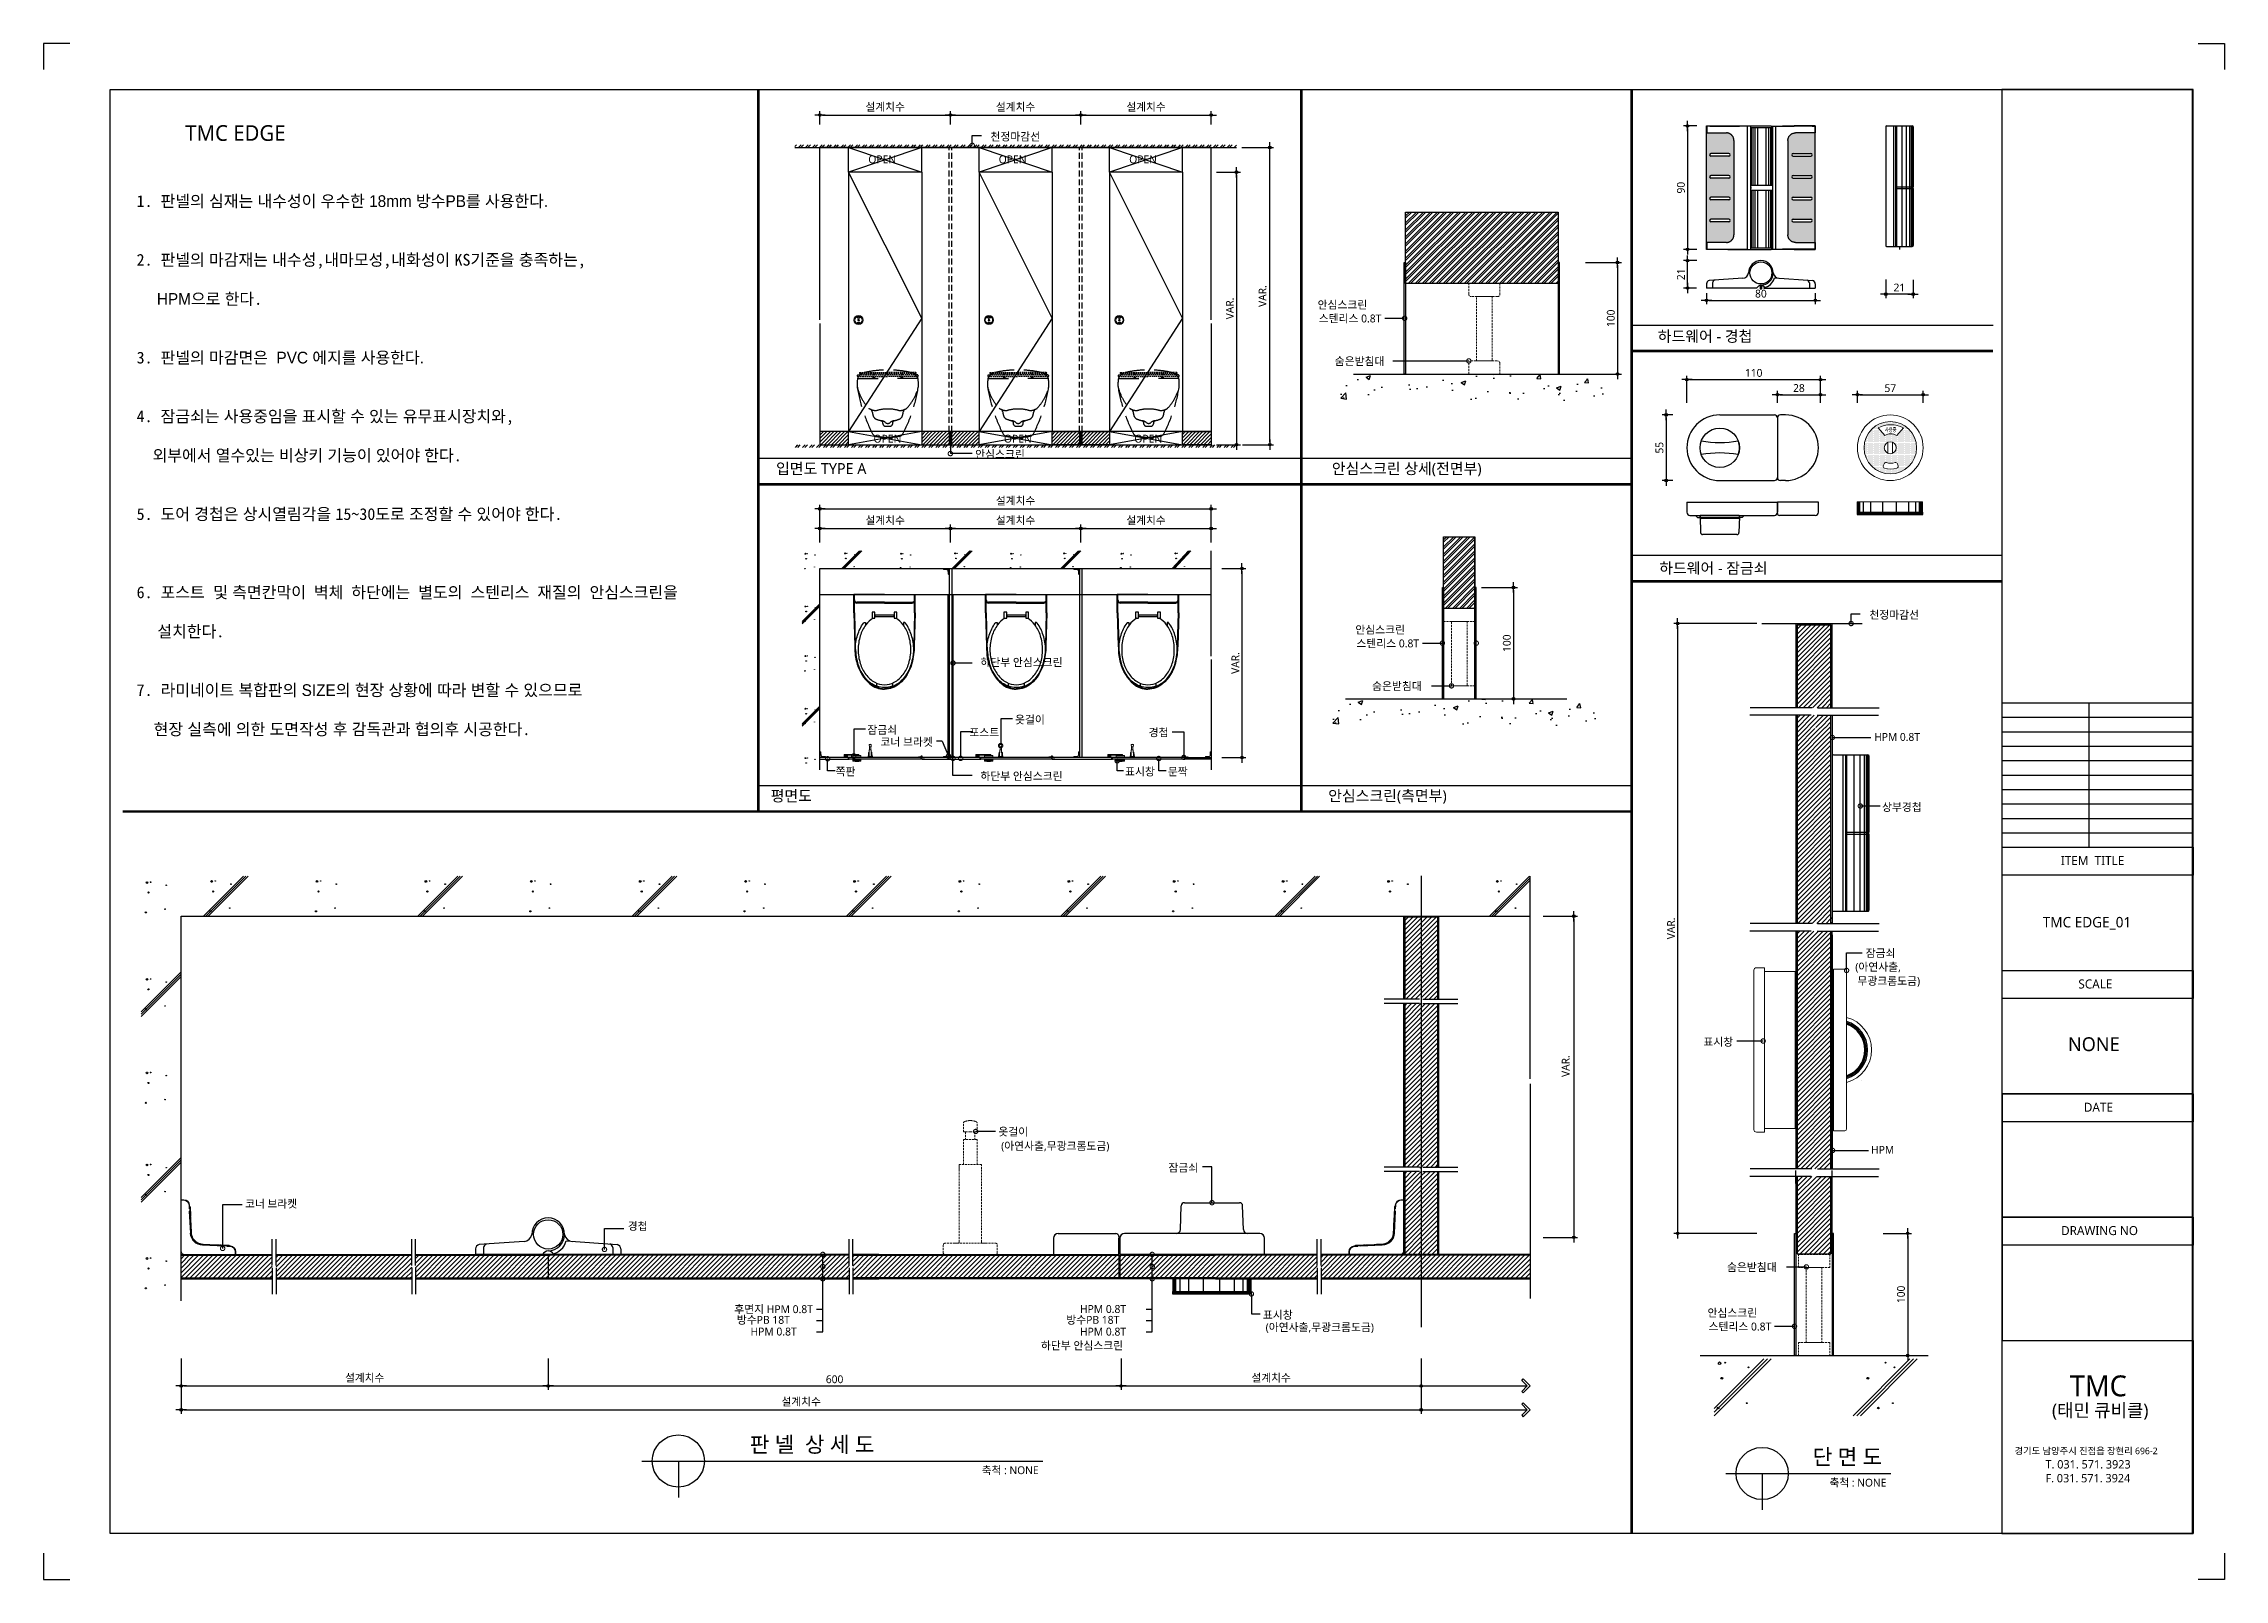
# Model space of a CAD drawing. Extents: x -256 to 8104, y -176 to 5714.
import ezdxf
from ezdxf.enums import TextEntityAlignment as Align

# ---------------------------------------------------------------- set-up
doc = ezdxf.new("R2010")
doc.units = 0
doc.header["$LTSCALE"] = 30
doc.linetypes.add('CEN', pattern=[62, 60, -1, 0, -1])
doc.linetypes.add('HIDDEN', pattern=[0.375, 0.25, -0.125])
doc.layers.get('0').update_dxf_attribs({"linetype": 'CONTINUOUS'})
doc.layers.get('DEFPOINTS').update_dxf_attribs({"linetype": 'CONTINUOUS'})
for name, color, linetype in [('02---제품선', 4, 'CONTINUOUS'), ('0_toilet', 6, 'CONTINUOUS'), ('C', 2, 'CONTINUOUS'), ('curior-0Line', 252, 'CONTINUOUS'), ('DIM', 7, 'CONTINUOUS'), ('HAT', 8, 'CONTINUOUS'), ('HID', 9, 'HIDDEN'), ('jac text', 7, 'CONTINUOUS'), ('TIT', 3, 'CONTINUOUS'), ('경첩', 4, 'CONTINUOUS'), ('문자', 3, 'CONTINUOUS'), ('부자재', 4, 'CONTINUOUS'), ('옷걸이', 4, 'CONTINUOUS'), ('잠금쇠(회전형)', 4, 'CONTINUOUS'), ('중심선', 1, 'CEN'), ('치수', 1, 'CONTINUOUS'), ('판넬', 2, 'CONTINUOUS'), ('해치', 8, 'CONTINUOUS')]:
    doc.layers.add(name, color=color, linetype=linetype)
doc.styles.add('HDW', font='gulim.ttc')
doc.styles.add('돋움', font='malgun.ttf')
doc.dimstyles.new('10', dxfattribs={"dimscale": 10, "dimtxt": 3, "dimasz": 1, "dimexe": 1.5, "dimexo": 2, "dimgap": 1, "dimtad": 1, "dimdec": 0, "dimlunit": 6, "dimtxsty": '돋움', "dimblk": 'DIMDOT', "dimcen": -1, "dimdle": 1.5, "dimclrt": 3, "dimazin": 3, "dimtfac": 1, "dimtdec": 0, "dimtix": 1, "dimtmove": 2, "dimatfit": 3, "dimldrblk": 'DIMDOT', "dimarcsym": 0})
pattern_1 = [(45, (-3595.196, 5260.556), (-8.980256, 8.980256), [])]
pattern_2 = [(45, (-3655.78, 5352.629), (-8.980256, 8.980256), [])]

# ---------------------------------------------------------------- blocks, each defined once
blk = doc.blocks.new('DIMDOT')
at = {"linetype": 'Continuous'}
blk.add_line((-2, 0), (2, 0), dxfattribs=at)
for radius in [0.5, 0.25]:
    blk.add_circle((0, 0), radius, dxfattribs=at)
blk = doc.blocks.new('*D44')
at = {"layer": 'DEFPOINTS', "color": 0}
for p in [(7946.5, 10876.5), (7446.5, 10820.2), (7946.5, 10820.2)]:
    blk.add_point(p, dxfattribs=at)
at = {"layer": 'DIM', "color": 0, "lineweight": -2, "ltscale": 10}
for p, q in [((7446.5, 10840.2), (7446.5, 10891.5)), ((7456.5, 10876.5), (7936.5, 10876.5)), ((7946.5, 10840.2), (7946.5, 10891.5))]:
    blk.add_line(p, q, dxfattribs=at)
at = {"layer": 'DIM', "color": 0, "lineweight": -2, "xscale": 10, "yscale": 10, "zscale": 10, "rotation": 180}
blk.add_blockref('DIMDOT', (7446.5, 10876.5), dxfattribs=at)
at = {"layer": 'DIM', "color": 0, "lineweight": -2, "xscale": 10, "yscale": 10, "zscale": 10}
blk.add_blockref('DIMDOT', (7946.5, 10876.5), dxfattribs=at)
at = {"layer": 'DIM', "color": 3, "insert": (7696.5, 10906.1), "char_height": 30, "attachment_point": 5, "style": '돋움'}
blk.add_mtext('설계치수', dxfattribs=at)
blk = doc.blocks.new('*D45')
at = {"layer": 'DEFPOINTS', "color": 0}
for p in [(8446.5, 10876.5), (7946.5, 10820.2), (8446.5, 10820.2)]:
    blk.add_point(p, dxfattribs=at)
at = {"layer": 'DIM', "color": 0, "lineweight": -2, "ltscale": 10}
for p, q in [((7946.5, 10840.2), (7946.5, 10891.5)), ((7956.5, 10876.5), (8436.5, 10876.5)), ((8446.5, 10840.2), (8446.5, 10891.5))]:
    blk.add_line(p, q, dxfattribs=at)
at = {"layer": 'DIM', "color": 0, "lineweight": -2, "xscale": 10, "yscale": 10, "zscale": 10, "rotation": 180}
blk.add_blockref('DIMDOT', (7946.5, 10876.5), dxfattribs=at)
at = {"layer": 'DIM', "color": 0, "lineweight": -2, "xscale": 10, "yscale": 10, "zscale": 10}
blk.add_blockref('DIMDOT', (8446.5, 10876.5), dxfattribs=at)
at = {"layer": 'DIM', "color": 3, "insert": (8196.5, 10906.1), "char_height": 30, "attachment_point": 5, "style": '돋움'}
blk.add_mtext('설계치수', dxfattribs=at)
blk = doc.blocks.new('*D46')
at = {"layer": 'DEFPOINTS', "color": 0}
for p in [(8946.5, 10876.5), (8446.5, 10820.2), (8946.5, 10820.2)]:
    blk.add_point(p, dxfattribs=at)
at = {"layer": 'DIM', "color": 0, "lineweight": -2, "ltscale": 10}
for p, q in [((8446.5, 10840.2), (8446.5, 10891.5)), ((8456.5, 10876.5), (8936.5, 10876.5)), ((8946.5, 10840.2), (8946.5, 10891.5))]:
    blk.add_line(p, q, dxfattribs=at)
at = {"layer": 'DIM', "color": 0, "lineweight": -2, "xscale": 10, "yscale": 10, "zscale": 10, "rotation": 180}
blk.add_blockref('DIMDOT', (8446.5, 10876.5), dxfattribs=at)
at = {"layer": 'DIM', "color": 0, "lineweight": -2, "xscale": 10, "yscale": 10, "zscale": 10}
blk.add_blockref('DIMDOT', (8946.5, 10876.5), dxfattribs=at)
at = {"layer": 'DIM', "color": 3, "insert": (8696.5, 10906.1), "char_height": 30, "attachment_point": 5, "style": '돋움'}
blk.add_mtext('설계치수', dxfattribs=at)
blk = doc.blocks.new('*D47')
at = {"layer": 'DEFPOINTS', "color": 0}
for p in [(8946.5, 10657.2), (8946.5, 9612.3), (9043.4, 9612.3)]:
    blk.add_point(p, dxfattribs=at)
at = {"layer": 'DIM', "color": 0, "lineweight": -2, "ltscale": 10}
for p, q in [((8966.5, 10657.2), (9058.4, 10657.2)), ((9043.4, 10647.2), (9043.4, 9622.3)), ((8966.5, 9612.3), (9058.4, 9612.3))]:
    blk.add_line(p, q, dxfattribs=at)
at = {"layer": 'DIM', "color": 0, "lineweight": -2, "xscale": 10, "yscale": 10, "zscale": 10}
for p, rotation in [((9043.4, 10657.2), 90), ((9043.4, 9612.3), 270)]:
    blk.add_blockref('DIMDOT', p, dxfattribs=dict(at, rotation=rotation))
at = {"layer": 'DIM', "color": 3, "insert": (9018.2, 10134.7), "char_height": 30, "attachment_point": 5, "rotation": 90, "style": '돋움'}
blk.add_mtext('VAR.', dxfattribs=at)
blk = doc.blocks.new('*D48')
at = {"layer": 'DEFPOINTS', "color": 0}
for p in [(8967.5, 9137.4), (8967.5, 8412.4), (9064.4, 8412.4)]:
    blk.add_point(p, dxfattribs=at)
at = {"layer": 'DIM', "color": 0, "lineweight": -2, "ltscale": 10}
for p, q in [((8987.5, 9137.4), (9079.4, 9137.4)), ((9064.4, 9127.4), (9064.4, 8422.4)), ((8987.5, 8412.4), (9079.4, 8412.4))]:
    blk.add_line(p, q, dxfattribs=at)
at = {"layer": 'DIM', "color": 0, "lineweight": -2, "xscale": 10, "yscale": 10, "zscale": 10}
for p, rotation in [((9064.4, 9137.4), 90), ((9064.4, 8412.4), 270)]:
    blk.add_blockref('DIMDOT', p, dxfattribs=dict(at, rotation=rotation))
at = {"layer": 'DIM', "color": 3, "insert": (9039.2, 8774.9), "char_height": 30, "attachment_point": 5, "rotation": 90, "style": '돋움'}
blk.add_mtext('VAR.', dxfattribs=at)
blk = doc.blocks.new('_DOTSMALL')
at = {"color": 0, "linetype": 'ByBlock', "const_width": 0.5}
blk.add_lwpolyline([(-0.0625, 0, 1), (0.0625, 0, 1)], format="xyb", close=True, dxfattribs=at)
blk = doc.blocks.new('A$C63EC304E')
at = {"layer": '치수', "color": 1, "xscale": 2.5, "yscale": 2.5, "zscale": 2.5, "rotation": 234.3098741996962}
blk.add_blockref('_DOTSMALL', (0.31, 0.31), dxfattribs=at)
blk = doc.blocks.new('A$C2BC9653E')
at = {"layer": '치수', "xscale": 0.3333333333333333, "yscale": 0.3333333333333333, "zscale": 0.3333333333333333}
blk.add_blockref('A$C63EC304E', (0, 0), dxfattribs=at)
blk = doc.blocks.new('A$C7FC71301')
at = {"layer": '치수', "rotation": 180}
blk.add_blockref('A$C2BC9653E', (0.21, 0.21), dxfattribs=at)
blk = doc.blocks.new('A$C4A20372B')
at = {"layer": '치수'}
blk.add_blockref('A$C7FC71301', (0, 0), dxfattribs=at)
blk = doc.blocks.new('A$C566469F5')
at = {"layer": '치수'}
blk.add_blockref('A$C4A20372B', (0, 0), dxfattribs=at)
blk = doc.blocks.new('A$C7E317CD4')
at = {"layer": '해치', "xscale": 2, "yscale": 2, "zscale": 2}
blk.add_blockref('A$C566469F5', (0, 0), dxfattribs=at)
blk = doc.blocks.new('A$C601D7F27')
at = {"layer": '치수'}
blk.add_blockref('A$C7E317CD4', (0, 0), dxfattribs=at)
blk = doc.blocks.new('A$C38802C08')
at = {"layer": '치수'}
blk.add_blockref('A$C601D7F27', (0, 0), dxfattribs=at)
blk = doc.blocks.new('*D49')
at = {"layer": 'DEFPOINTS', "color": 0}
for p in [(8946.5, 9290.9), (8446.5, 9217.8), (8946.5, 9217.8)]:
    blk.add_point(p, dxfattribs=at)
at = {"layer": 'DIM', "color": 0, "lineweight": -2, "ltscale": 10}
for p, q in [((8446.5, 9237.8), (8446.5, 9305.9)), ((8456.5, 9290.9), (8936.5, 9290.9)), ((8946.5, 9237.8), (8946.5, 9305.9))]:
    blk.add_line(p, q, dxfattribs=at)
at = {"layer": 'DIM', "color": 0, "lineweight": -2, "xscale": 10, "yscale": 10, "zscale": 10, "rotation": 180}
blk.add_blockref('DIMDOT', (8446.5, 9290.9), dxfattribs=at)
at = {"layer": 'DIM', "color": 0, "lineweight": -2, "xscale": 10, "yscale": 10, "zscale": 10}
blk.add_blockref('DIMDOT', (8946.5, 9290.9), dxfattribs=at)
at = {"layer": 'DIM', "color": 3, "insert": (8696.5, 9320.6), "char_height": 30, "attachment_point": 5, "style": '돋움'}
blk.add_mtext('설계치수', dxfattribs=at)
blk = doc.blocks.new('*D50')
at = {"layer": 'DEFPOINTS', "color": 0}
for p in [(8946.5, 9366.3), (7446.5, 9217.8), (8946.5, 9217.8)]:
    blk.add_point(p, dxfattribs=at)
at = {"layer": 'DIM', "color": 0, "lineweight": -2, "ltscale": 10}
for p, q in [((7446.5, 9237.8), (7446.5, 9381.3)), ((7456.5, 9366.3), (8936.5, 9366.3)), ((8946.5, 9237.8), (8946.5, 9381.3))]:
    blk.add_line(p, q, dxfattribs=at)
at = {"layer": 'DIM', "color": 0, "lineweight": -2, "xscale": 10, "yscale": 10, "zscale": 10, "rotation": 180}
blk.add_blockref('DIMDOT', (7446.5, 9366.3), dxfattribs=at)
at = {"layer": 'DIM', "color": 0, "lineweight": -2, "xscale": 10, "yscale": 10, "zscale": 10}
blk.add_blockref('DIMDOT', (8946.5, 9366.3), dxfattribs=at)
at = {"layer": 'DIM', "color": 3, "insert": (8196.5, 9395.9), "char_height": 30, "attachment_point": 5, "style": '돋움'}
blk.add_mtext('설계치수', dxfattribs=at)
blk = doc.blocks.new('*D51')
at = {"layer": 'DEFPOINTS', "color": 0}
for p in [(8446.5, 9290.9), (7946.5, 9217.8), (8446.5, 9217.8)]:
    blk.add_point(p, dxfattribs=at)
at = {"layer": 'DIM', "color": 0, "lineweight": -2, "ltscale": 10}
for p, q in [((7946.5, 9237.8), (7946.5, 9305.9)), ((7956.5, 9290.9), (8436.5, 9290.9)), ((8446.5, 9237.8), (8446.5, 9305.9))]:
    blk.add_line(p, q, dxfattribs=at)
at = {"layer": 'DIM', "color": 0, "lineweight": -2, "xscale": 10, "yscale": 10, "zscale": 10, "rotation": 180}
blk.add_blockref('DIMDOT', (7946.5, 9290.9), dxfattribs=at)
at = {"layer": 'DIM', "color": 0, "lineweight": -2, "xscale": 10, "yscale": 10, "zscale": 10}
blk.add_blockref('DIMDOT', (8446.5, 9290.9), dxfattribs=at)
at = {"layer": 'DIM', "color": 3, "insert": (8196.5, 9320.6), "char_height": 30, "attachment_point": 5, "style": '돋움'}
blk.add_mtext('설계치수', dxfattribs=at)
blk = doc.blocks.new('*D52')
at = {"layer": 'DEFPOINTS', "color": 0}
for p in [(7946.5, 9290.9), (7446.5, 9217.8), (7946.5, 9217.8)]:
    blk.add_point(p, dxfattribs=at)
at = {"layer": 'DIM', "color": 0, "lineweight": -2, "ltscale": 10}
for p, q in [((7446.5, 9237.8), (7446.5, 9305.9)), ((7456.5, 9290.9), (7936.5, 9290.9)), ((7946.5, 9237.8), (7946.5, 9305.9))]:
    blk.add_line(p, q, dxfattribs=at)
at = {"layer": 'DIM', "color": 0, "lineweight": -2, "xscale": 10, "yscale": 10, "zscale": 10, "rotation": 180}
blk.add_blockref('DIMDOT', (7446.5, 9290.9), dxfattribs=at)
at = {"layer": 'DIM', "color": 0, "lineweight": -2, "xscale": 10, "yscale": 10, "zscale": 10}
blk.add_blockref('DIMDOT', (7946.5, 9290.9), dxfattribs=at)
at = {"layer": 'DIM', "color": 3, "insert": (7696.5, 9320.6), "char_height": 30, "attachment_point": 5, "style": '돋움'}
blk.add_mtext('설계치수', dxfattribs=at)
blk = doc.blocks.new('*D53')
at = {"layer": 'DEFPOINTS', "color": 0}
for p in [(11282, 9861.8), (10770, 9753.2), (11282, 9753.2)]:
    blk.add_point(p, dxfattribs=at)
at = {"layer": 'DIM', "color": 0, "lineweight": -2, "ltscale": 10}
for p, q in [((10770, 9773.2), (10770, 9876.8)), ((11282, 9773.2), (11282, 9876.8)), ((10780, 9861.8), (11272, 9861.8))]:
    blk.add_line(p, q, dxfattribs=at)
at = {"layer": 'DIM', "color": 0, "lineweight": -2, "xscale": 10, "yscale": 10, "zscale": 10, "rotation": 180}
blk.add_blockref('DIMDOT', (10770, 9861.8), dxfattribs=at)
at = {"layer": 'DIM', "color": 0, "lineweight": -2, "xscale": 10, "yscale": 10, "zscale": 10}
blk.add_blockref('DIMDOT', (11282, 9861.8), dxfattribs=at)
at = {"layer": 'DIM', "color": 3, "insert": (11026, 9887.4), "char_height": 30, "attachment_point": 5, "style": '돋움'}
blk.add_mtext('110', dxfattribs=at)
blk = doc.blocks.new('*D54')
at = {"layer": 'DEFPOINTS', "color": 0}
for p in [(11282, 9803.9), (11117, 9753.2), (11282, 9753.2)]:
    blk.add_point(p, dxfattribs=at)
at = {"layer": 'DIM', "color": 0, "lineweight": -2, "ltscale": 10}
for p, q in [((11117, 9773.2), (11117, 9818.9)), ((11127, 9803.9), (11272, 9803.9)), ((11282, 9773.2), (11282, 9818.9))]:
    blk.add_line(p, q, dxfattribs=at)
at = {"layer": 'DIM', "color": 0, "lineweight": -2, "xscale": 10, "yscale": 10, "zscale": 10, "rotation": 180}
blk.add_blockref('DIMDOT', (11117, 9803.9), dxfattribs=at)
at = {"layer": 'DIM', "color": 0, "lineweight": -2, "xscale": 10, "yscale": 10, "zscale": 10}
blk.add_blockref('DIMDOT', (11282, 9803.9), dxfattribs=at)
at = {"layer": 'DIM', "color": 3, "insert": (11199.5, 9829.4), "char_height": 30, "attachment_point": 5, "style": '돋움'}
blk.add_mtext('28', dxfattribs=at)
blk = doc.blocks.new('*D55')
at = {"layer": 'DEFPOINTS', "color": 0}
for p in [(11675.7, 9803.9), (11423.7, 9753.2), (11675.7, 9753.2)]:
    blk.add_point(p, dxfattribs=at)
at = {"layer": 'DIM', "color": 0, "lineweight": -2, "ltscale": 10}
for p, q in [((11423.7, 9773.2), (11423.7, 9818.9)), ((11433.7, 9803.9), (11665.7, 9803.9)), ((11675.7, 9773.2), (11675.7, 9818.9))]:
    blk.add_line(p, q, dxfattribs=at)
at = {"layer": 'DIM', "color": 0, "lineweight": -2, "xscale": 10, "yscale": 10, "zscale": 10, "rotation": 180}
blk.add_blockref('DIMDOT', (11423.7, 9803.9), dxfattribs=at)
at = {"layer": 'DIM', "color": 0, "lineweight": -2, "xscale": 10, "yscale": 10, "zscale": 10}
blk.add_blockref('DIMDOT', (11675.7, 9803.9), dxfattribs=at)
at = {"layer": 'DIM', "color": 3, "insert": (11549.7, 9829.1), "char_height": 30, "attachment_point": 5, "style": '돋움'}
blk.add_mtext('57', dxfattribs=at)
blk = doc.blocks.new('*D56')
at = {"layer": 'DEFPOINTS', "color": 0}
for p in [(10827.6, 10834.6), (10772.6, 10361.5), (10827.6, 10361.5)]:
    blk.add_point(p, dxfattribs=at)
at = {"layer": 'DIM', "color": 0, "lineweight": -2, "ltscale": 10}
for p, q in [((10807.6, 10834.6), (10757.6, 10834.6)), ((10772.6, 10824.6), (10772.6, 10371.5)), ((10807.6, 10361.5), (10757.6, 10361.5))]:
    blk.add_line(p, q, dxfattribs=at)
at = {"layer": 'DIM', "color": 0, "lineweight": -2, "xscale": 10, "yscale": 10, "zscale": 10}
for p, rotation in [((10772.6, 10834.6), 90), ((10772.6, 10361.5), 270)]:
    blk.add_blockref('DIMDOT', p, dxfattribs=dict(at, rotation=rotation))
at = {"layer": 'DIM', "color": 3, "insert": (10747.1, 10598), "char_height": 30, "attachment_point": 5, "rotation": 90, "style": '돋움'}
blk.add_mtext('90', dxfattribs=at)
blk = doc.blocks.new('*D57')
at = {"layer": 'DEFPOINTS', "color": 0}
for p in [(10845.2, 10213.2), (11262.3, 10213.2), (11262.3, 10165.9)]:
    blk.add_point(p, dxfattribs=at)
at = {"layer": 'DIM', "color": 0, "lineweight": -2, "ltscale": 10}
for p, q in [((10845.2, 10193.2), (10845.2, 10150.9)), ((10855.2, 10165.9), (11252.3, 10165.9)), ((11262.3, 10193.2), (11262.3, 10150.9))]:
    blk.add_line(p, q, dxfattribs=at)
at = {"layer": 'DIM', "color": 0, "lineweight": -2, "xscale": 10, "yscale": 10, "zscale": 10, "rotation": 180}
blk.add_blockref('DIMDOT', (10845.2, 10165.9), dxfattribs=at)
at = {"layer": 'DIM', "color": 0, "lineweight": -2, "xscale": 10, "yscale": 10, "zscale": 10}
blk.add_blockref('DIMDOT', (11262.3, 10165.9), dxfattribs=at)
at = {"layer": 'DIM', "color": 3, "insert": (11053.7, 10191.4), "char_height": 30, "attachment_point": 5, "style": '돋움'}
blk.add_mtext('80', dxfattribs=at)
blk = doc.blocks.new('*D58')
at = {"layer": 'DEFPOINTS', "color": 0}
for p in [(10772.6, 10318.2), (10827.6, 10318.2), (10826.9, 10213.2)]:
    blk.add_point(p, dxfattribs=at)
at = {"layer": 'DIM', "color": 0, "lineweight": -2, "ltscale": 10}
for p, q in [((10807.6, 10318.2), (10757.6, 10318.2)), ((10772.6, 10223.2), (10772.6, 10308.2)), ((10806.9, 10213.2), (10757.6, 10213.2))]:
    blk.add_line(p, q, dxfattribs=at)
at = {"layer": 'DIM', "color": 0, "lineweight": -2, "xscale": 10, "yscale": 10, "zscale": 10}
for p, rotation in [((10772.6, 10318.2), 90), ((10772.6, 10213.2), 270)]:
    blk.add_blockref('DIMDOT', p, dxfattribs=dict(at, rotation=rotation))
at = {"layer": 'DIM', "color": 3, "insert": (10747.3, 10265.7), "char_height": 30, "attachment_point": 5, "rotation": 90, "style": '돋움'}
blk.add_mtext('21', dxfattribs=at)
blk = doc.blocks.new('*D59')
at = {"layer": 'DEFPOINTS', "color": 0}
for p in [(11532.1, 10265.4), (11637.1, 10264.7), (11532.1, 10189.7)]:
    blk.add_point(p, dxfattribs=at)
at = {"layer": 'DIM', "color": 0, "lineweight": -2, "ltscale": 10}
for p, q in [((11532.1, 10245.4), (11532.1, 10174.7)), ((11637.1, 10244.7), (11637.1, 10174.7)), ((11627.1, 10189.7), (11542.1, 10189.7))]:
    blk.add_line(p, q, dxfattribs=at)
at = {"layer": 'DIM', "color": 0, "lineweight": -2, "xscale": 10, "yscale": 10, "zscale": 10, "rotation": 180}
blk.add_blockref('DIMDOT', (11532.1, 10189.7), dxfattribs=at)
at = {"layer": 'DIM', "color": 0, "lineweight": -2, "xscale": 10, "yscale": 10, "zscale": 10}
blk.add_blockref('DIMDOT', (11637.1, 10189.7), dxfattribs=at)
at = {"layer": 'DIM', "color": 3, "insert": (11584.6, 10215.1), "char_height": 30, "attachment_point": 5, "style": '돋움'}
blk.add_mtext('21', dxfattribs=at)
blk = doc.blocks.new('A$C10E41893')
at = {"layer": '부자재'}
for p, q in [((6, 0), (6, 196)), ((123, 196), (6, 196)), ((123, 192), (6, 192)), ((55, 0), (55, 177)), ((61, 0), (61, 177)), ((6, 0), (6, -196)), ((55, 0), (55, -177)), ((61, 0), (61, -177)), ((123, -192), (6, -192)), ((123, -196), (6, -196))]:
    blk.add_line(p, q, dxfattribs=at)
for points in [[(123, 196, -0.012538), (123, 196), (335, 190, -0.055395), (445, 175, -0.154276), (577, 93, -0.179504), (612, 0, -0.179504)], [(123, 192, -0.012538), (123, 192), (335, 187, -0.055395), (444, 172, -0.154276), (574, 91, -0.179504), (608, 0, -0.179504)], [(157, -72, 0.089162), (200, -119, 0.085733), (270, -155, 0.075373), (359, -168, 0.075373), (447, -155, 0.085733), (517, -119, 0.106084), (567, -62, 0.126931), (583, 0, 0.126931), (567, 62, 0.106084), (517, 119, 0.085733), (447, 155, 0.075373), (359, 168, 0.075373), (270, 155, 0.085733), (200, 119, 0.089162), (157, 72)], [(572, 51), (589, 51), (589, 60, 0.021185), (583, 71, 0.106084), (528, 134, 0.085733), (453, 172, 0.075373), (359, 187, 0.075373), (265, 172, 0.085733), (189, 134, 0.007337), (184, 130), (184, 122), (205, 122)], [(123, -196, 0.012538), (123, -196), (335, -190, 0.055395), (445, -175, 0.154276), (577, -93, 0.179504), (612, 0, 0.179504)], [(123, -192, 0.012538), (123, -192), (335, -187, 0.055395), (444, -172, 0.154276), (574, -91, 0.179504), (608, 0, 0.179504)], [(589, -51, 0.090214), (598, 0, 0.090214), (589, 51, 0.106084)], [(572, -51), (589, -51), (589, -60, -0.021185), (583, -71, -0.106084), (528, -134, -0.085733), (453, -172, -0.075373), (359, -187, -0.075373), (265, -172, -0.085733), (189, -134, -0.007337), (184, -130), (184, -122), (205, -122)]]:
    blk.add_lwpolyline(points, format="xyb", dxfattribs=at)
blk.add_lwpolyline([(138, -61), (119, -61), (119, -79), (157, -79), (157, -61), (138, -61), (147, -61), (147, 61), (138, 61), (157, 61), (157, 79), (119, 79), (119, 61), (138, 61), (138, -61), (119, -61)], dxfattribs=at)
for centre, start, end in [((40, 177), 0, 90), ((46, 177), 0, 90), ((40, -177), 270, 0), ((46, -177), 270, 0)]:
    blk.add_arc(centre, 15, start, end, dxfattribs=at)
blk = doc.blocks.new('A$C460A2A32')
at = {"color": 0}
for p, q in [((3, 20), (0, 16)), ((3, 20), (9, 20)), ((4, 10), (162, 10)), ((9, 20), (162, 20)), ((13, 32), (11, 30)), ((13, 32), (162, 32)), ((13, 27), (162, 27)), ((312, 32), (162, 32)), ((312, 27), (162, 27)), ((316, 20), (162, 20)), ((321, 10), (162, 10)), ((312, 32), (313, 30)), ((322, 20), (316, 20)), ((322, 20), (324, 16))]:
    blk.add_line(p, q, dxfattribs=at)
for centre, radius, start, end in [((4, 14), 4, 150.0107, 270), ((13, 29), 2, 135, 270), ((109, 28), 26, 182.6717, 198.4118), ((109, 10), 26, 180, 202.6199), ((107, 28), 23, 183.0205, 200.9186), ((107, 10), 23, 180, 205.7715), ((69, 10), 23, 334.2285, 0), ((69, 28), 23, 339.0814, 356.9795), ((67, 10), 26, 337.3801, 0), ((67, 28), 26, 341.5882, 357.3283), ((257, 10), 26, 180, 202.6199), ((257, 28), 26, 182.6717, 198.4118), ((256, 28), 23, 183.0205, 200.9186), ((256, 10), 23, 180, 205.7715), ((217, 10), 23, 334.2285, 0), ((217, 28), 23, 339.0814, 356.9795), ((216, 28), 26, 341.5882, 357.3283), ((216, 10), 26, 337.3801, 0), ((312, 29), 2, 270, 45), ((321, 14), 4, 270, 29.9893)]:
    blk.add_arc(centre, radius, start, end, dxfattribs=at)
blk = doc.blocks.new('*D60')
at = {"layer": 'DEFPOINTS', "color": 0}
for p in [(10735.7, 9726.7), (10690, 9474.7), (10735.7, 9474.7)]:
    blk.add_point(p, dxfattribs=at)
at = {"layer": 'DIM', "color": 0, "lineweight": -2, "ltscale": 10}
for p, q in [((10715.7, 9726.7), (10675, 9726.7)), ((10690, 9716.7), (10690, 9484.7)), ((10715.7, 9474.7), (10675, 9474.7))]:
    blk.add_line(p, q, dxfattribs=at)
at = {"layer": 'DIM', "color": 0, "lineweight": -2, "xscale": 10, "yscale": 10, "zscale": 10}
for p, rotation in [((10690, 9726.7), 90), ((10690, 9474.7), 270)]:
    blk.add_blockref('DIMDOT', p, dxfattribs=dict(at, rotation=rotation))
at = {"layer": 'DIM', "color": 3, "insert": (10664.7, 9600.7), "char_height": 30, "attachment_point": 5, "rotation": 90, "style": '돋움'}
blk.add_mtext('55', dxfattribs=at)
blk = doc.blocks.new('*D61')
at = {"layer": 'DEFPOINTS', "color": 0}
for p in [(11058.6, 8926.7), (10734.6, 6587.7), (11058.6, 6587.7)]:
    blk.add_point(p, dxfattribs=at)
at = {"layer": 'DIM', "color": 0, "lineweight": -2, "ltscale": 10}
for p, q in [((11038.6, 8926.7), (10719.6, 8926.7)), ((10734.6, 8916.7), (10734.6, 6597.7)), ((11038.6, 6587.7), (10719.6, 6587.7))]:
    blk.add_line(p, q, dxfattribs=at)
at = {"layer": 'DIM', "color": 0, "lineweight": -2, "xscale": 10, "yscale": 10, "zscale": 10}
for p, rotation in [((10734.6, 8926.7), 90), ((10734.6, 6587.7), 270)]:
    blk.add_blockref('DIMDOT', p, dxfattribs=dict(at, rotation=rotation))
at = {"layer": 'DIM', "color": 3, "insert": (10709.3, 7757.2), "char_height": 30, "attachment_point": 5, "rotation": 90, "style": '돋움'}
blk.add_mtext('VAR.', dxfattribs=at)
blk = doc.blocks.new('A$C13EB2441')
for p, q in [((0.84, 7.37), (0.84, 14.11)), ((0.84, 6.74), (0.84, 0))]:
    blk.add_line(p, q)
blk = doc.blocks.new('*D62')
at = {"layer": 'DEFPOINTS', "color": 0}
for p in [(11502.1, 6587.7), (11502.1, 6119.4), (11616.4, 6119.4)]:
    blk.add_point(p, dxfattribs=at)
at = {"layer": 'DIM', "color": 0, "lineweight": -2, "ltscale": 10}
for p, q in [((11522.1, 6587.7), (11631.4, 6587.7)), ((11616.4, 6577.7), (11616.4, 6129.4)), ((11522.1, 6119.4), (11631.4, 6119.4))]:
    blk.add_line(p, q, dxfattribs=at)
at = {"layer": 'DIM', "color": 0, "lineweight": -2, "xscale": 10, "yscale": 10, "zscale": 10}
for p, rotation in [((11616.4, 6587.7), 90), ((11616.4, 6119.4), 270)]:
    blk.add_blockref('DIMDOT', p, dxfattribs=dict(at, rotation=rotation))
at = {"layer": 'DIM', "color": 3, "insert": (11590.8, 6353.6), "char_height": 30, "attachment_point": 5, "rotation": 90, "style": '돋움'}
blk.add_mtext('100', dxfattribs=at)
blk = doc.blocks.new('*D63')
at = {"layer": 'DEFPOINTS', "color": 0}
for p in [(9962.5, 9064.8), (9962.5, 8637.3), (10105.4, 8637.3)]:
    blk.add_point(p, dxfattribs=at)
at = {"layer": 'DIM', "color": 0, "lineweight": -2, "ltscale": 10}
for p, q in [((9982.5, 9064.8), (10120.4, 9064.8)), ((10105.4, 9054.8), (10105.4, 8647.3)), ((9982.5, 8637.3), (10120.4, 8637.3))]:
    blk.add_line(p, q, dxfattribs=at)
at = {"layer": 'DIM', "color": 0, "lineweight": -2, "xscale": 10, "yscale": 10, "zscale": 10}
for p, rotation in [((10105.4, 9064.8), 90), ((10105.4, 8637.3), 270)]:
    blk.add_blockref('DIMDOT', p, dxfattribs=dict(at, rotation=rotation))
at = {"layer": 'DIM', "color": 3, "insert": (10079.8, 8851), "char_height": 30, "attachment_point": 5, "rotation": 90, "style": '돋움'}
blk.add_mtext('100', dxfattribs=at)
blk = doc.blocks.new('*D64')
at = {"layer": 'DEFPOINTS', "color": 0}
for p in [(9043.4, 10752.1), (9170.8, 10752.1), (9045.9, 9612.3)]:
    blk.add_point(p, dxfattribs=at)
at = {"layer": 'DIM', "color": 0, "lineweight": -2, "ltscale": 10}
for p, q in [((9063.4, 10752.1), (9185.8, 10752.1)), ((9170.8, 9622.3), (9170.8, 10742.1)), ((9065.9, 9612.3), (9185.8, 9612.3))]:
    blk.add_line(p, q, dxfattribs=at)
at = {"layer": 'DIM', "color": 0, "lineweight": -2, "xscale": 10, "yscale": 10, "zscale": 10}
for p, rotation in [((9170.8, 10752.1), 90), ((9170.8, 9612.3), 270)]:
    blk.add_blockref('DIMDOT', p, dxfattribs=dict(at, rotation=rotation))
at = {"layer": 'DIM', "color": 3, "insert": (9143.5, 10182.2), "char_height": 30, "attachment_point": 5, "rotation": 90, "style": '돋움'}
blk.add_mtext('VAR.', dxfattribs=at)
blk = doc.blocks.new('*D65')
at = {"layer": 'DEFPOINTS', "color": 0}
for p in [(10361.1, 10310.8), (10361.1, 9883.4), (10504, 9883.4)]:
    blk.add_point(p, dxfattribs=at)
at = {"layer": 'DIM', "color": 0, "lineweight": -2, "ltscale": 10}
for p, q in [((10381.1, 10310.8), (10519, 10310.8)), ((10504, 10300.8), (10504, 9893.4)), ((10381.1, 9883.4), (10519, 9883.4))]:
    blk.add_line(p, q, dxfattribs=at)
at = {"layer": 'DIM', "color": 0, "lineweight": -2, "xscale": 10, "yscale": 10, "zscale": 10}
for p, rotation in [((10504, 10310.8), 90), ((10504, 9883.4), 270)]:
    blk.add_blockref('DIMDOT', p, dxfattribs=dict(at, rotation=rotation))
at = {"layer": 'DIM', "color": 3, "insert": (10478.4, 10097.1), "char_height": 30, "attachment_point": 5, "rotation": 90, "style": '돋움'}
blk.add_mtext('100', dxfattribs=at)
blk = doc.blocks.new('*D66')
at = {"layer": 'DEFPOINTS', "color": 0}
for p in [(4997.6, 6128.1), (6404.7, 6128.1), (6404.7, 6002.4)]:
    blk.add_point(p, dxfattribs=at)
at = {"layer": 'DIM', "color": 0, "lineweight": -2, "ltscale": 10}
for p, q in [((4997.6, 6108.1), (4997.6, 5987.4)), ((6404.7, 6108.1), (6404.7, 5987.4)), ((5007.6, 6002.4), (6394.7, 6002.4))]:
    blk.add_line(p, q, dxfattribs=at)
at = {"layer": 'DIM', "color": 0, "lineweight": -2, "xscale": 10, "yscale": 10, "zscale": 10, "rotation": 180}
blk.add_blockref('DIMDOT', (4997.6, 6002.4), dxfattribs=at)
at = {"layer": 'DIM', "color": 0, "lineweight": -2, "xscale": 10, "yscale": 10, "zscale": 10}
blk.add_blockref('DIMDOT', (6404.7, 6002.4), dxfattribs=at)
at = {"layer": 'DIM', "color": 3, "insert": (5701.2, 6032.1), "char_height": 30, "attachment_point": 5, "style": '돋움'}
blk.add_mtext('설계치수', dxfattribs=at)
blk = doc.blocks.new('*D67')
at = {"layer": 'DEFPOINTS', "color": 0}
for p in [(4997.6, 6128.1), (9751.5, 6128.1), (9751.5, 5911)]:
    blk.add_point(p, dxfattribs=at)
at = {"layer": 'DIM', "color": 0, "lineweight": -2, "ltscale": 10}
for p, q in [((4997.6, 6108.1), (4997.6, 5896)), ((9751.5, 6108.1), (9751.5, 5896)), ((5007.6, 5911), (9741.5, 5911))]:
    blk.add_line(p, q, dxfattribs=at)
at = {"layer": 'DIM', "color": 0, "lineweight": -2, "xscale": 10, "yscale": 10, "zscale": 10, "rotation": 180}
blk.add_blockref('DIMDOT', (4997.6, 5911), dxfattribs=at)
at = {"layer": 'DIM', "color": 0, "lineweight": -2, "xscale": 10, "yscale": 10, "zscale": 10}
blk.add_blockref('DIMDOT', (9751.5, 5911), dxfattribs=at)
at = {"layer": 'DIM', "color": 3, "insert": (7374.6, 5940.6), "char_height": 30, "attachment_point": 5, "style": '돋움'}
blk.add_mtext('설계치수', dxfattribs=at)
blk = doc.blocks.new('*D68')
at = {"layer": 'DEFPOINTS', "color": 0}
for p in [(8600.7, 6128.1), (9751.5, 6128.1), (9751.5, 6002.4)]:
    blk.add_point(p, dxfattribs=at)
at = {"layer": 'DIM', "color": 0, "lineweight": -2, "ltscale": 10}
for p, q in [((8600.7, 6108.1), (8600.7, 5987.4)), ((9751.5, 6108.1), (9751.5, 5987.4)), ((8610.7, 6002.4), (9741.5, 6002.4))]:
    blk.add_line(p, q, dxfattribs=at)
at = {"layer": 'DIM', "color": 0, "lineweight": -2, "xscale": 10, "yscale": 10, "zscale": 10, "rotation": 180}
blk.add_blockref('DIMDOT', (8600.7, 6002.4), dxfattribs=at)
at = {"layer": 'DIM', "color": 0, "lineweight": -2, "xscale": 10, "yscale": 10, "zscale": 10}
blk.add_blockref('DIMDOT', (9751.5, 6002.4), dxfattribs=at)
at = {"layer": 'DIM', "color": 3, "insert": (9176.1, 6032.1), "char_height": 30, "attachment_point": 5, "style": '돋움'}
blk.add_mtext('설계치수', dxfattribs=at)
blk = doc.blocks.new('*D69')
at = {"layer": 'DEFPOINTS', "color": 0}
for p in [(6404.7, 6128.1), (8600.7, 6128.1), (8600.7, 6002.4)]:
    blk.add_point(p, dxfattribs=at)
at = {"layer": 'DIM', "color": 0, "lineweight": -2, "ltscale": 10}
for p, q in [((6404.7, 6108.1), (6404.7, 5987.4)), ((8600.7, 6108.1), (8600.7, 5987.4)), ((6414.7, 6002.4), (8590.7, 6002.4))]:
    blk.add_line(p, q, dxfattribs=at)
at = {"layer": 'DIM', "color": 0, "lineweight": -2, "xscale": 10, "yscale": 10, "zscale": 10, "rotation": 180}
blk.add_blockref('DIMDOT', (6404.7, 6002.4), dxfattribs=at)
at = {"layer": 'DIM', "color": 0, "lineweight": -2, "xscale": 10, "yscale": 10, "zscale": 10}
blk.add_blockref('DIMDOT', (8600.7, 6002.4), dxfattribs=at)
at = {"layer": 'DIM', "color": 3, "insert": (7502.7, 6027.9), "char_height": 30, "attachment_point": 5, "style": '돋움'}
blk.add_mtext('600', dxfattribs=at)
blk = doc.blocks.new('A$C06B31977')
for p, q in [((1.26, 11.06), (1.26, 21.17)), ((1.26, 10.11), (1.26, 0))]:
    blk.add_line(p, q)
blk = doc.blocks.new('*D70')
at = {"layer": 'DEFPOINTS', "color": 0}
for p in [(10198.4, 7803.8), (10198.4, 6572.4), (10336.2, 6572.4)]:
    blk.add_point(p, dxfattribs=at)
at = {"layer": 'DIM', "color": 0, "lineweight": -2, "ltscale": 10}
for p, q in [((10218.4, 7803.8), (10351.2, 7803.8)), ((10336.2, 7793.8), (10336.2, 6582.4)), ((10218.4, 6572.4), (10351.2, 6572.4))]:
    blk.add_line(p, q, dxfattribs=at)
at = {"layer": 'DIM', "color": 0, "lineweight": -2, "xscale": 10, "yscale": 10, "zscale": 10}
for p, rotation in [((10336.2, 7803.8), 90), ((10336.2, 6572.4), 270)]:
    blk.add_blockref('DIMDOT', p, dxfattribs=dict(at, rotation=rotation))
at = {"layer": 'DIM', "color": 3, "insert": (10305.4, 7229), "char_height": 30, "attachment_point": 5, "rotation": 90, "style": '돋움'}
blk.add_mtext('VAR.', dxfattribs=at)
blk = doc.blocks.new('EDGE_01', base_point=(4726.3, 5436.3))
h = blk.add_hatch()
h.set_pattern_fill('ANSI31', color=3, scale=3, angle=180)
h.set_pattern_definition([(225, (4764.804, 5260.556), (6.735192, -6.735192), [])])
h.paths.add_polyline_path([(7556.5, 9662.3), (7446.5, 9662.3), (7446.5, 9612.3), (7556.5, 9612.3)])
h.paths.add_polyline_path([(7941.5, 9662.3), (7836.5, 9662.3), (7836.5, 9612.3), (7941.5, 9612.3)])
h.paths.add_polyline_path([(8056.5, 9662.3), (7951.5, 9662.3), (7951.5, 9612.3), (8056.5, 9612.3)])
h.paths.add_polyline_path([(8441.5, 9662.3), (8336.5, 9662.3), (8336.5, 9612.3), (8441.5, 9612.3)])
h.paths.add_polyline_path([(8556.5, 9662.3), (8451.5, 9662.3), (8451.5, 9612.3), (8556.5, 9612.3)])
h.paths.add_polyline_path([(8946.5, 9662.3), (8836.5, 9662.3), (8836.5, 9612.3), (8946.5, 9612.3)])
h = blk.add_hatch()
h.set_pattern_fill('ANSI31', color=2, style=0)
h.set_pattern_definition([(45, (4764.8044, 5260.5557), (-2.245064, 2.245064), [])])
h.paths.add_polyline_path([(7951.5, 9662.3), (7941.5, 9662.3), (7941.5, 9612.3), (7951.5, 9612.3)])
h = blk.add_hatch()
h.set_pattern_fill('ANSI31', color=2, style=0)
h.set_pattern_definition([(45, (5264.8044, 5260.5557), (-2.245064, 2.245064), [])])
h.paths.add_polyline_path([(8451.5, 9662.3), (8441.5, 9662.3), (8441.5, 9612.3), (8451.5, 9612.3)])
h = blk.add_hatch()
h.set_pattern_fill('ANSI31', color=2, style=0)
h.set_pattern_definition([(45, (7942.9707, 7100.545), (-2.245064, 2.245064), [])])
h.paths.add_polyline_path([(9837.5, 9064.8), (9832.5, 9064.8), (9832.5, 8853.1, -1), (9832.5, 8848.9), (9832.5, 8637.3), (9837.5, 8637.3)])
h.paths.add_polyline_path([(9962.5, 8848.9, -1), (9962.5, 8853.1), (9962.5, 9064.8), (9957.5, 9064.8), (9957.5, 8637.3), (9962.5, 8637.3)])
at = {"layer": 'HAT'}
h = blk.add_hatch(dxfattribs=at)
h.set_pattern_fill('ANSI32', color=256, scale=2, style=0)
h.set_pattern_definition([(45, (-3889.565, 5119.08), (-13.470384, 13.470384), []), (45, (-3880.585, 5119.08), (-13.470384, 13.470384), [])])
h.paths.add_polyline_path([(7349.8, 10762.1), (9043.4, 10762.1), (9043.4, 10752.1), (7349.8, 10752.1)])
h = blk.add_hatch(dxfattribs=at)
h.set_pattern_fill('ANSI32', color=256, scale=2, style=0)
h.set_pattern_definition([(45, (-3565.291, 5251.722), (-13.470384, 13.470384), []), (45, (-3556.311, 5251.722), (-13.470384, 13.470384), [])])
h.paths.add_polyline_path([(9691.6, 10504.6), (10277, 10504.6), (10277, 10230), (9691.6, 10230)])
h = blk.add_hatch(dxfattribs=at)
h.set_pattern_fill('ANSI32', color=256, scale=2, style=0)
h.set_pattern_definition([(45, (-3889.565, 5301.06), (-13.470384, 13.470384), []), (45, (-3880.585, 5301.06), (-13.470384, 13.470384), [])])
h.paths.add_polyline_path([(7349.8, 9601.8), (9043.4, 9601.8), (9043.4, 9611.8), (7349.8, 9611.8)])
h = blk.add_hatch(dxfattribs=at)
h.set_pattern_fill('ANSI32', color=256, scale=2, style=0)
h.set_pattern_definition([(45, (4756.122, 5260.556), (-13.470384, 13.470384), []), (45, (4765.102, 5260.556), (-13.470384, 13.470384), [])])
h.paths.add_polyline_path([(9957.5, 9258.6), (9837.5, 9258.6), (9837.5, 8983.9), (9957.5, 8983.9), (9957.5, 9064.8)])
at = {"layer": 'HAT', "transparency": 33554687}
h = blk.add_hatch(dxfattribs=at)
h.set_pattern_fill('ANSI31', color=256, scale=4)
h.set_pattern_definition(pattern_1)
h.paths.add_polyline_path([(11248.8, 8603.7), (11271, 8603.7), (11322.4, 8603.7), (11322.4, 8921.7), (11192.4, 8921.7), (11192.4, 8603.7)])
at = {"layer": 'HAT'}
h = blk.add_hatch(dxfattribs=at)
h.set_pattern_fill('ANSI31', color=256, scale=4, style=0)
h.set_pattern_definition(pattern_1)
edge = h.paths.add_edge_path()
edge.add_line((11322.4, 8525.9), (11263, 8525.9))
edge.add_arc((11260.9, 8525.9), 2.08, -54.30987, 0, ccw=False)
edge.add_arc((11260.9, 8525.9), 2.08, 125.69013, 305.69013, ccw=False)
edge.add_arc((11260.9, 8525.9), 2.08, 0, 125.69013, ccw=False)
edge.add_line((11263, 8525.9), (11322.4, 8525.9))
edge.add_line((11322.4, 8525.9), (11322.4, 8574.7))
edge.add_line((11322.4, 8574.7), (11312.2, 8574.7))
edge.add_spline(control_points=[(11309.3, 8566.9), (11310.3, 8569.5), (11311.2, 8572.1), (11312.2, 8574.7)], knot_values=[0, 0, 0, 0, 0.152076, 0.152076, 0.152076, 0.152076], degree=3, periodic=0)
edge.add_line((11312.2, 8574.7), (11257.4, 8574.7))
edge.add_line((11257.4, 8574.7), (11257.4, 7776.1))
edge.add_line((11257.4, 7776.1), (11314.1, 7776.1))
edge.add_spline(control_points=[(11314.1, 7776.1), (11317.3, 7784.9), (11320.3, 7792.7), (11322.4, 7796.5)], knot_values=[0.152076, 0.152076, 0.152076, 0.152076, 0.673721, 0.673721, 0.673721, 0.673721], degree=3, periodic=0)
edge.add_spline(control_points=[(11324.8, 7776.1), (11325.4, 7786.2), (11326.4, 7801.5), (11323.5, 7798.5), (11322.4, 7796.5)], knot_values=[0.673721, 0.673721, 0.673721, 0.673721, 1.332503, 1.60798, 1.60798, 1.60798, 1.60798], degree=3, periodic=0)
edge.add_line((11322.4, 7796.5), (11322.4, 8525.9))
h.paths.add_polyline_path([(11257.4, 8574.7), (11192.4, 8574.7), (11192.4, 7776.1), (11257.4, 7776.1)])
h = blk.add_hatch(dxfattribs=at)
h.set_pattern_fill('ANSI31', color=256, scale=4, style=0)
h.set_pattern_definition(pattern_1)
h.paths.add_polyline_path([(11257.4, 7290.6), (11192.4, 7290.6), (11192.4, 6835.1), (11257.4, 6835.1), (11257.4, 6944.5, -0.567825), (11257.4, 6948.1)])
h.paths.add_polyline_path([(11322.4, 7290.6), (11257.4, 7290.6), (11257.4, 6948.1, -0.582142), (11260.6, 6946.3), (11322.4, 6946.3)])
edge = h.paths.add_edge_path()
edge.add_line((11322.4, 6946.3), (11260.6, 6946.3))
edge.add_arc((11258.5, 6946.3), 2.08, -54.30987, 0, ccw=False)
edge.add_arc((11258.5, 6946.3), 2.08, 239.17799, 305.69013, ccw=False)
edge.add_line((11257.4, 6944.5), (11257.4, 6835.1))
edge.add_line((11257.4, 6835.1), (11314.1, 6835.1))
edge.add_spline(control_points=[(11314.1, 6835.1), (11317.3, 6843.8), (11320.3, 6851.7), (11322.4, 6855.5)], knot_values=[0.152076, 0.152076, 0.152076, 0.152076, 0.673721, 0.673721, 0.673721, 0.673721], degree=3, periodic=0)
edge.add_line((11322.4, 6855.5), (11322.4, 6946.3))
h.paths.add_polyline_path([(11257.4, 7747.1), (11192.4, 7747.1), (11192.4, 7290.6), (11257.4, 7290.6)])
edge = h.paths.add_edge_path()
edge.add_line((11322.4, 7747.1), (11312.2, 7747.1))
edge.add_spline(control_points=[(11309.3, 7739.3), (11310.3, 7741.9), (11311.2, 7744.6), (11312.2, 7747.1)], knot_values=[0, 0, 0, 0, 0.152076, 0.152076, 0.152076, 0.152076], degree=3, periodic=0)
edge.add_line((11312.2, 7747.1), (11257.4, 7747.1))
edge.add_line((11257.4, 7747.1), (11257.4, 7290.6))
edge.add_line((11257.4, 7290.6), (11322.4, 7290.6))
edge.add_line((11322.4, 7290.6), (11322.4, 7747.1))
at = {"layer": 'HAT', "transparency": 33554687}
h = blk.add_hatch(dxfattribs=at)
h.set_pattern_fill('ANSI31', color=256, scale=4, style=0)
h.set_pattern_definition(pattern_1)
h.paths.add_polyline_path([(11246.8, 6806.1), (11192.4, 6806.1), (11192.4, 6509.3), (11257.4, 6509.3), (11257.4, 6806.1)])
h.paths.add_polyline_path([(11322.4, 6806.1), (11269.1, 6806.1), (11257.4, 6806.1), (11257.4, 6509.3), (11322.4, 6509.3)])
at = {"layer": '해치'}
h = blk.add_hatch(dxfattribs=at)
h.set_pattern_fill('DOTS', color=256, scale=2.628474)
h.set_pattern_definition([(0, (7883.4782, 11169.597), (2.086351, 4.172702), [0, -4.172702])])
edge = h.paths.add_edge_path()
edge.add_line((10845.7, 10388), (10845.8, 10388))
edge.add_spline(control_points=[(10845.8, 10388), (10846, 10388), (10857.5, 10388)], knot_values=[-0.724312, -0.724312, -0.724312, 0.724312, 0.724312, 0.724312], weights=[1, 0.748956, 1], degree=2, periodic=0)
edge.add_line((10857.5, 10388), (10921.4, 10388))
edge.add_spline(control_points=[(10921.4, 10388), (10950.3, 10388), (10950.3, 10416.9)], knot_values=[-1.570796, -1.570796, -1.570796, 0, 0, 0], weights=[1, 0.707107, 1], degree=2, periodic=0)
edge.add_line((10950.3, 10416.9), (10950.3, 10779.1))
edge.add_spline(control_points=[(10950.3, 10779.1), (10950.3, 10808), (10921.4, 10808)], knot_values=[0, 0, 0, 1.570796, 1.570796, 1.570796], weights=[1, 0.707107, 1], degree=2, periodic=0)
edge.add_line((10921.4, 10808), (10857.5, 10808))
edge.add_spline(control_points=[(10857.5, 10808), (10846, 10808), (10845.8, 10808)], knot_values=[-0.724312, -0.724312, -0.724312, 0.724312, 0.724312, 0.724312], weights=[1, 0.748956, 1], degree=2, periodic=0)
edge.add_line((10845.7, 10808), (10845.7, 10388))
h.paths.add_polyline_path([(10930.6, 10729.3, -0.414214), (10935.9, 10724, -0.414214), (10930.6, 10718.8), (10862.3, 10718.8, -0.414214), (10857, 10724, -0.414214), (10862.3, 10729.3)], flags=16)
h.paths.add_polyline_path([(10930.6, 10645.3, -0.414214), (10935.9, 10640, -0.414214), (10930.6, 10634.8), (10862.3, 10634.8, -0.414214), (10857, 10640, -0.414214), (10862.3, 10645.3)], flags=16)
h.paths.add_polyline_path([(10930.6, 10561.3, -0.414214), (10935.9, 10556, -0.414214), (10930.6, 10550.8), (10862.3, 10550.8, -0.414214), (10857, 10556, -0.414214), (10862.3, 10561.3)], flags=16)
h.paths.add_polyline_path([(10930.6, 10477.3, -0.414214), (10935.9, 10472, -0.414214), (10930.6, 10466.7), (10862.3, 10466.7, -0.414214), (10857, 10472, -0.414214), (10862.3, 10477.3)], flags=16)
h = blk.add_hatch(dxfattribs=at)
h.set_pattern_fill('DOTS', color=256, scale=2.628474)
h.set_pattern_definition([(0, (7408.861, 11169.597), (2.086351, 4.1727023), [0, -4.1727023])])
edge = h.paths.add_edge_path()
edge.add_spline(control_points=[(11157.1, 10779.1), (11157.1, 10808), (11186.1, 10808)], knot_values=[0, 0, 0, 1.570796, 1.570796, 1.570796], weights=[1, 0.707107, 1], degree=2, periodic=0)
edge.add_line((11186.1, 10808), (11250, 10808))
edge.add_spline(control_points=[(11250, 10808), (11261.5, 10808), (11261.7, 10808)], knot_values=[-0.724312, -0.724312, -0.724312, 0.724312, 0.724312, 0.724312], weights=[1, 0.748956, 1], degree=2, periodic=0)
edge.add_line((11261.8, 10808), (11261.8, 10388))
edge.add_line((11261.8, 10388), (11261.7, 10388))
edge.add_spline(control_points=[(11261.7, 10388), (11261.5, 10388), (11250, 10388)], knot_values=[-0.724312, -0.724312, -0.724312, 0.724312, 0.724312, 0.724312], weights=[1, 0.748956, 1], degree=2, periodic=0)
edge.add_line((11250, 10388), (11186.1, 10388))
edge.add_spline(control_points=[(11186.1, 10388), (11157.1, 10388), (11157.1, 10416.9)], knot_values=[-1.570796, -1.570796, -1.570796, 0, 0, 0], weights=[1, 0.707107, 1], degree=2, periodic=0)
edge.add_line((11157.1, 10416.9), (11157.1, 10779.1))
h.paths.add_polyline_path([(11176.9, 10729.3, 0.414214), (11171.6, 10724, 0.414214), (11176.9, 10718.8), (11245.2, 10718.8, 0.414214), (11250.5, 10724, 0.414214), (11245.2, 10729.3)], flags=16)
h.paths.add_polyline_path([(11176.9, 10645.3, 0.414214), (11171.6, 10640, 0.414214), (11176.9, 10634.8), (11245.2, 10634.8, 0.414214), (11250.5, 10640, 0.414214), (11245.2, 10645.3)], flags=16)
h.paths.add_polyline_path([(11176.9, 10561.3, 0.414214), (11171.6, 10556, 0.414214), (11176.9, 10550.8), (11245.2, 10550.8, 0.414214), (11250.5, 10556, 0.414214), (11245.2, 10561.3)], flags=16)
h.paths.add_polyline_path([(11176.9, 10477.3, 0.414214), (11171.6, 10472, 0.414214), (11176.9, 10466.7), (11245.2, 10466.7, 0.414214), (11250.5, 10472, 0.414214), (11245.2, 10477.3)], flags=16)
h = blk.add_hatch(dxfattribs=at)
h.set_pattern_fill('AR-CONC', color=256, style=0)
h.set_pattern_definition([(50, (7972.88, 8346.63), (182.185, -15.939), [19.05, -209.55]), (355, (7972.88, 8346.63), (-35.243, 191.057), [15.24, -167.64]), (100.451, (7988.06, 8345.3), (146.943, 175.117), [16.19, -178.09]), (46.184, (7972.88, 8397.43), (271.079, -42.042), [28.575, -314.325]), (96.636, (7995.47, 8393.93), (237.404, 247.426), [24.285, -267.135]), (351.184, (7972.88, 8397.43), (237.405, 247.425), [22.86, -251.46]), (21, (7998.28, 8384.73), (151.615, -102.2655), [19.05, -209.55]), (326, (7998.28, 8384.73), (61.802, 184.188), [15.24, -167.64]), (71.4514, (8010.91, 8376.2), (213.416, 81.923), [16.19, -178.09]), (37.5, (7972.875, 8346.63), (3.0886, 84.555), [0, -165.608, 0, -170.18, 0, -168.275]), (7.5, (7972.875, 8346.63), (66.8197, 100.1806), [0, -97.028, 0, -161.798, 0, -64.135]), (327.5, (7916.23, 8346.63), (135.5906, -5.7287), [0, -63.5, 0, -198.12, 0, -262.89]), (317.5, (7890.83, 8346.63), (148.129, 25.4265), [0, -82.55, 0, -131.572, 0, -186.69])])
h.paths.add_polyline_path([(10452.5, 9780.4), (10452.5, 9883.4), (9402.3, 9883.4), (9402.3, 9780.4)])
h = blk.add_hatch(dxfattribs=at)
h.set_pattern_fill('DOTS', color=256, scale=2.628474)
h.set_pattern_definition([(0, (5855.6728, 6143.3197), (2.086351, 4.1727023), [0, -4.1727023])])
h.paths.add_polyline_path([(11650.3, 9600.7, 1), (11449, 9600.7, 1)])
h.paths.add_polyline_path([(11526.7, 9600.7, -1), (11572.6, 9600.7, -1)], flags=16)
h.paths.add_polyline_path([(11574.4, 9647.9, 0.250537), (11528.5, 9647.9), (11502.7, 9676.4, -0.258173), (11600.2, 9676.4)], flags=16)
h.paths.add_polyline_path([(11577.1, 9539.2), (11579.9, 9531.1, -0.437988), (11575.1, 9522, -0.127495), (11527.9, 9522, -0.437988), (11523, 9531.1), (11525.8, 9539.2, -0.407197), (11534.6, 9543.6, 0.156299), (11568.4, 9543.6, -0.407197)], flags=16)
h.paths.add_polyline_path([(11524.5, 9655.8), (11577.9, 9655.8), (11577.9, 9683.3), (11524.5, 9683.3)], flags=8)
h = blk.add_hatch(dxfattribs=at)
h.set_pattern_fill('AR-CONC', color=256, style=0)
h.set_pattern_definition([(50, (7942.97, 7100.55), (182.185, -15.939), [19.05, -209.55]), (355, (7942.97, 7100.55), (-35.243, 191.057), [15.24, -167.64]), (100.451, (7958.15, 7099.22), (146.943, 175.117), [16.19, -178.09]), (46.184, (7942.97, 7151.35), (271.079, -42.042), [28.575, -314.325]), (96.636, (7965.56, 7147.84), (237.404, 247.426), [24.285, -267.135]), (351.184, (7942.97, 7151.35), (237.405, 247.425), [22.86, -251.46]), (21, (7968.37, 7138.65), (151.615, -102.2655), [19.05, -209.55]), (326, (7968.37, 7138.65), (61.802, 184.188), [15.24, -167.64]), (71.4514, (7981, 7130.12), (213.416, 81.923), [16.19, -178.09]), (37.5, (7942.97, 7100.545), (3.0886, 84.555), [0, -165.608, 0, -170.18, 0, -168.275]), (7.5, (7942.97, 7100.545), (66.8197, 100.1806), [0, -97.028, 0, -161.798, 0, -64.135]), (327.5, (7886.33, 7100.545), (135.5906, -5.7287), [0, -63.5, 0, -198.12, 0, -262.89]), (317.5, (7860.93, 7100.55), (148.129, 25.4265), [0, -82.55, 0, -131.572, 0, -186.69])])
h.paths.add_polyline_path([(10422.5, 8534.3), (10422.5, 8637.3), (9372.4, 8637.3), (9372.4, 8534.3)])
h = blk.add_hatch(dxfattribs=at)
h.set_pattern_fill('ANSI31', color=256, scale=4, style=0)
h.set_pattern_definition([(45, (-266558.86, -50643.982), (-8.9802561, 8.9802561), [])])
edge = h.paths.add_edge_path()
edge.add_line((9751.5, 7800.5), (9689.1, 7800.5))
edge.add_line((9689.1, 7800.5), (9688.2, 7799.6))
edge.add_line((9688.2, 7799.6), (9688.2, 7699.2))
edge.add_line((9688.2, 7699.2), (9731.1, 7699.2))
edge.add_line((9731.1, 7699.2), (9731.1, 7657.6))
edge.add_line((9731.1, 7657.6), (9688.2, 7657.6))
edge.add_line((9688.2, 7657.6), (9688.2, 7485.9))
edge.add_line((9688.2, 7485.9), (9744.8, 7485.9))
edge.add_spline(control_points=[(9744.8, 7485.9), (9747.6, 7493.6), (9753.6, 7508.9), (9749.7, 7478), (9751.3, 7475.5), (9751.5, 7475.5)], knot_values=[0.456227, 0.456227, 0.456227, 0.456227, 2.847595, 6.178025, 6.737145, 6.737145, 6.737145, 6.737145], degree=3, periodic=0)
edge.add_spline(control_points=[(9751.2, 7475.7), (9751.3, 7478.7), (9751.3, 7481.5), (9750.8, 7481.8), (9750.7, 7481.8)], knot_values=[0.891967, 0.891967, 0.891967, 0.891967, 1.280656, 1.337888, 1.337888, 1.337888, 1.337888], degree=3, periodic=0)
edge.add_line((9751.5, 7475.5), (9751.5, 7800.5))
edge = h.paths.add_edge_path()
edge.add_line((9814.9, 7800.5), (9751.5, 7800.5))
edge.add_line((9751.5, 7800.5), (9751.5, 7475.5))
edge.add_spline(control_points=[(9751.5, 7475.5), (9752.7, 7475.3), (9754.9, 7479.6), (9757.6, 7485.9)], knot_values=[6.737145, 6.737145, 6.737145, 6.737145, 8.913909, 8.913909, 8.913909, 8.913909], degree=3, periodic=0)
edge.add_spline(control_points=[(9757.6, 7485.9), (9759.6, 7490.7), (9762, 7496.7), (9764.3, 7502.7)], knot_values=[8.913909, 8.913909, 8.913909, 8.913909, 10.573873, 10.573873, 10.573873, 10.573873], degree=3, periodic=0)
edge.add_line((9757.6, 7485.9), (9814.9, 7485.9))
edge.add_line((9814.9, 7485.9), (9814.9, 7657.6))
edge.add_line((9814.9, 7657.6), (9772, 7657.6))
edge.add_line((9772, 7657.6), (9772, 7699.2))
edge.add_line((9772, 7699.2), (9814.9, 7699.2))
edge.add_line((9814.9, 7699.2), (9814.9, 7800.5))
h.paths.add_polyline_path([(9814.9, 7699.2), (9772, 7699.2), (9772, 7657.6), (9814.9, 7657.6)], flags=16)
h.paths.add_polyline_path([(9731.1, 7699.2), (9688.2, 7699.2), (9688.2, 7657.6), (9731.1, 7657.6)], flags=16)
h = blk.add_hatch(dxfattribs=at)
h.set_pattern_fill('ANSI31', color=256, scale=4, style=0)
h.set_pattern_definition([(45, (9751.543, 7155.466), (-8.98026, 8.98026), [])])
h.paths.add_polyline_path([(9814.9, 7468.8), (9688.2, 7468.8), (9688.2, 6842.1), (9814.9, 6842.1)])
at = {"layer": '해치', "transparency": 33554687}
h = blk.add_hatch(dxfattribs=at)
h.set_pattern_fill('ANSI31', color=256, scale=4)
h.set_pattern_definition(pattern_2)
edge = h.paths.add_edge_path()
edge.add_spline(control_points=[(9751.5, 6814.6), (9751.3, 6814.6), (9750.2, 6816.4), (9751, 6826.3), (9751.2, 6831.9)], knot_values=[1.337888, 1.337888, 1.337888, 1.337888, 1.524261, 2.245715, 2.245715, 2.245715, 2.245715], degree=3, periodic=0)
edge.add_spline(control_points=[(9751.5, 6831.7), (9751.3, 6831.7), (9749.7, 6834.2), (9753.6, 6865.1), (9747.6, 6849.8), (9744.8, 6842.1)], knot_values=[0.152076, 0.152076, 0.152076, 0.152076, 0.338449, 1.448592, 2.245715, 2.245715, 2.245715, 2.245715], degree=3, periodic=0)
edge.add_spline(control_points=[(9751.2, 6831.9), (9751.3, 6834.9), (9751.3, 6837.7), (9750.8, 6838), (9750.7, 6838)], knot_values=[0.891967, 0.891967, 0.891967, 0.891967, 1.280656, 1.337888, 1.337888, 1.337888, 1.337888], degree=3, periodic=0)
edge.add_spline(control_points=[(9750.7, 6838), (9749.7, 6838.1), (9747.4, 6832.1), (9744.8, 6825)], knot_values=[0.152076, 0.152076, 0.152076, 0.152076, 0.891967, 0.891967, 0.891967, 0.891967], degree=3, periodic=0)
edge.add_spline(control_points=[(9743.2, 6820.5), (9743.7, 6822), (9744.2, 6823.6), (9744.8, 6825)], knot_values=[0, 0, 0, 0, 0.152076, 0.152076, 0.152076, 0.152076], degree=3, periodic=0)
edge.add_line((9744.8, 6825), (9688.2, 6825))
edge.add_line((9688.2, 6825), (9688.2, 6652.6))
edge.add_line((9688.2, 6652.6), (9732.9, 6652.6))
edge.add_line((9732.9, 6652.6), (9732.9, 6611))
edge.add_line((9732.9, 6611), (9688.2, 6611))
edge.add_line((9688.2, 6611), (9688.2, 6506.8))
edge.add_line((9688.2, 6506.8), (9751.5, 6506.8))
edge.add_line((9751.5, 6506.8), (9751.5, 6814.5))
h.paths.add_polyline_path([(9814.9, 6652.6), (9770.1, 6652.6), (9770.1, 6611), (9814.9, 6611)])
h.paths.add_polyline_path([(9732.9, 6652.6), (9688.2, 6652.6), (9688.2, 6611), (9732.9, 6611)], flags=16)
h = blk.add_hatch(dxfattribs=at)
h.set_pattern_fill('ANSI31', color=256, scale=4)
h.set_pattern_definition(pattern_2)
h.paths.add_polyline_path([(9814.9, 6764), (9751.5, 6764), (9751.5, 6506.8), (9814.9, 6506.8), (9814.9, 6611), (9770.1, 6611), (9770.1, 6652.6), (9814.9, 6652.6)])
edge = h.paths.add_edge_path()
edge.add_line((9814.9, 6825), (9757.6, 6825))
edge.add_spline(control_points=[(9757.6, 6825), (9754.9, 6818.7), (9752.7, 6814.4), (9751.5, 6814.6)], knot_values=[2.245715, 2.245715, 2.245715, 2.245715, 2.971303, 2.971303, 2.971303, 2.971303], degree=3, periodic=0)
edge.add_line((9751.5, 6814.6), (9751.5, 6764))
edge.add_line((9751.5, 6764), (9814.9, 6764))
edge.add_line((9814.9, 6764), (9814.9, 6825))
h = blk.add_hatch(dxfattribs=at)
h.set_pattern_fill('ANSI31', color=256, scale=4, style=0)
h.set_pattern_definition(pattern_2)
h.paths.add_polyline_path([(5346.7, 6455.2), (5346.7, 6464.7), (5346.7, 6503.4), (4997.6, 6503.4), (4997.6, 6416.8), (5346.7, 6416.8)])
h.paths.add_polyline_path([(5361.3, 6455.2), (5361.3, 6464.7), (5361.3, 6503.4), (5881.7, 6503.4), (5881.7, 6455.2), (5881.7, 6416.8), (5361.3, 6416.8)])
at = {"layer": '해치'}
h = blk.add_hatch(dxfattribs=at)
h.set_pattern_fill('ANSI31', color=256, scale=4)
h.set_pattern_definition(pattern_2)
h.paths.add_polyline_path([(6404.7, 6416.8), (6404.7, 6503.4), (5896.4, 6503.4), (5896.4, 6416.8)])
at = {"layer": '해치', "transparency": 33554687}
h = blk.add_hatch(dxfattribs=at)
h.set_pattern_fill('ANSI31', color=256, scale=4)
h.set_pattern_definition(pattern_2)
h.paths.add_polyline_path([(6404.7, 6503.4), (6404.7, 6416.8), (7457.7, 6416.8), (7457.7, 6458, -0.610943), (7456, 6461.3, -0.241509), (7457.7, 6462.2), (7457.7, 6503.4)])
h = blk.add_hatch(dxfattribs=at)
h.set_pattern_fill('ANSI31', color=256, scale=4)
h.set_pattern_definition(pattern_2)
h.paths.add_polyline_path([(7558.4, 6503.4), (7457.7, 6503.4), (7457.7, 6462.2, -0.610943), (7459.4, 6458.9, -0.241509), (7457.7, 6458), (7457.7, 6416.8), (7558.4, 6416.8)])
h = blk.add_hatch(dxfattribs=at)
h.set_pattern_fill('ANSI31', color=256, scale=4)
h.set_pattern_definition(pattern_2)
h.paths.add_polyline_path([(8592.7, 6416.8), (8592.7, 6503.4), (7672.6, 6503.4), (7573, 6503.4), (7573, 6464.7), (7573, 6455.2), (7573, 6416.8), (7672.6, 6416.8)])
h = blk.add_hatch(dxfattribs=at)
h.set_pattern_fill('ANSI31', color=256, scale=4, style=0)
h.set_pattern_definition(pattern_2)
h.paths.add_polyline_path([(9367.6, 6455.2), (9367.6, 6464.7), (9367.6, 6503.4), (9751.5, 6503.4), (9751.5, 6416.8), (9367.6, 6416.8)])
edge = h.paths.add_edge_path()
edge.add_line((9353, 6455.2), (9353, 6464.7))
edge.add_line((9353, 6464.7), (9353, 6503.4))
edge.add_line((9353, 6503.4), (8720.5, 6503.4))
edge.add_line((8720.5, 6503.4), (8720.5, 6462.2))
edge.add_arc((8720.5, 6460.1), 2.08, -35.69013, 90, ccw=False)
edge.add_arc((8720.5, 6460.1), 2.08, 270, 324.30987, ccw=False)
edge.add_line((8720.5, 6458), (8720.5, 6416.8))
edge.add_line((8720.5, 6416.8), (9353, 6416.8))
edge.add_line((9353, 6416.8), (9353, 6455.2))
h.paths.add_polyline_path([(8595.7, 6503.4), (8595.7, 6416.8), (8720.5, 6416.8), (8720.5, 6458, -0.610943), (8718.9, 6461.3, -0.241509), (8720.5, 6462.2), (8720.5, 6503.4)])
h.paths.add_polyline_path([(10169.2, 6503.4), (9751.5, 6503.4), (9751.5, 6416.8), (10169.2, 6416.8)])
at = {"color": 2}
for p, q in [((4470.4, 11150.6), (4470.4, 11050.6)), ((4470.4, 11150.6), (4470.4, 11050.6)), ((4470.4, 11150.6), (4470.4, 11050.6)), ((4470.4, 11150.6), (4470.4, 11050.6)), ((4470.4, 11150.6), (4470.4, 11050.6)), ((4470.4, 11150.6), (4470.4, 11050.6)), ((4470.4, 11150.6), (4470.4, 11050.6)), ((4570.4, 11150.6), (4470.4, 11150.6)), ((4470.4, 11150.6), (4470.4, 11050.6)), ((12730.4, 11150.6), (12830.4, 11150.6)), ((12730.4, 11150.6), (12830.4, 11150.6)), ((12730.4, 11150.6), (12830.4, 11150.6)), ((12830.4, 11150.6), (12830.4, 11050.6)), ((12830.4, 11150.6), (12830.4, 11050.6)), ((12830.4, 11150.6), (12830.4, 11050.6)), ((7349.8, 10752.1), (9043.4, 10752.1)), ((11584.6, 10373), (11584.6, 10361.5)), ((9491.6, 9883.4), (10381.1, 9883.4)), ((7836.5, 9662.3), (7836.5, 9612.3)), ((7941.5, 9662.3), (7941.5, 9612.3)), ((8441.5, 9662.3), (8441.5, 9612.3)), ((8556.5, 9662.3), (8556.5, 9612.3)), ((7936.5, 9037.4), (7936.5, 8412.4)), ((7956.5, 9037.4), (7956.5, 8412.4)), ((11057.8, 8926.7), (11442.4, 8926.7)), ((9461.7, 8637.3), (10309.4, 8637.3)), ((6404.7, 6506.8), (6404.7, 6413.4)), ((8592.7, 6503.4), (8592.7, 6416.8)), ((8595.7, 6503.4), (8595.7, 6416.8)), ((4470.4, 5360.6), (4470.4, 5260.6)), ((4470.4, 5360.6), (4470.4, 5260.6)), ((4470.4, 5360.6), (4470.4, 5260.6)), ((4470.4, 5360.6), (4470.4, 5260.6)), ((12830.4, 5360.6), (12830.4, 5260.6)), ((12830.4, 5360.6), (12830.4, 5260.6)), ((12830.4, 5360.6), (12830.4, 5260.6)), ((4470.4, 5260.6), (4570.4, 5260.6)), ((12830.4, 5260.6), (12730.4, 5260.6)), ((12830.4, 5260.6), (12730.4, 5260.6)), ((12830.4, 5260.6), (12730.4, 5260.6))]:
    blk.add_line(p, q, dxfattribs=at)
for p, q in [((7446.5, 10090.9), (7446.5, 10752.1)), ((8946.5, 10090.9), (8946.5, 10752.1)), ((7446.5, 10077.2), (7446.5, 9612.3)), ((8946.5, 10077.2), (8946.5, 9612.3)), ((7446.5, 9612.3), (8946.5, 9612.3)), ((8946.5, 8801.5), (8946.5, 9205.1)), ((7446.5, 8365.6), (7446.5, 9137.4)), ((7446.5, 9137.4), (8946.5, 9137.4)), ((7446.5, 9037.4), (8946.5, 9037.4)), ((8946.5, 8788.2), (8946.5, 8365.6)), ((10169.2, 7180.2), (10169.2, 7956.9)), ((4997.6, 7803.8), (10169.2, 7803.8)), ((4997.6, 6328.8), (4997.6, 7803.8)), ((9744.9, 7485.9), (9610.1, 7485.9)), ((9757.6, 7485.9), (9892.4, 7485.9)), ((10169.2, 7161.1), (10169.2, 6337.8)), ((9744.9, 6842.1), (9610.1, 6842.1)), ((9757.6, 6842.1), (9892.4, 6842.1)), ((10820.3, 6119.4), (11694.6, 6119.4))]:
    blk.add_line(p, q)
at = {"color": 8}
for p, q in [((10558.3, 10071.1), (11943.5, 10071.1)), ((7210.4, 9560.5), (10558.3, 9560.5)), ((10558.3, 9188.3), (11977.9, 9188.3)), ((7210.4, 8305.6), (9173, 8305.6)), ((9173, 8305.6), (10558.3, 8305.6))]:
    blk.add_line(p, q, dxfattribs=at)
at = {"color": 4}
for p, q in [((7935.3, 9135.3), (7925.5, 9135.9)), ((7935.3, 9135.3), (7935.9, 9135.3)), ((7939.3, 9131.4), (7939.8, 9121.4)), ((8435.2, 9135.3), (8425.5, 9135.9)), ((8435.2, 9135.3), (8435.9, 9135.3)), ((8439.3, 9131.4), (8439.8, 9121.4))]:
    blk.add_line(p, q, dxfattribs=at)
at = {"color": 2}
for points in [[(4725.6, 10974.7), (11977.9, 10974.7), (11977.9, 5436.4), (4725.6, 5436.4)], [(4725.6, 10974.7), (11977.9, 10974.7), (11977.9, 5436.4), (4725.6, 5436.4)], [(4725.6, 10974.7), (12707.5, 10974.7), (12707.5, 5436.4), (4725.6, 5436.4)], [(9686.6, 10310.8), (9691.6, 10310.8), (9691.6, 9883.4), (9686.6, 9883.4)], [(10282, 10310.8), (10277, 10310.8), (10277, 9883.4), (10282, 9883.4)], [(7556.5, 9662.3), (7446.5, 9662.3), (7446.5, 9612.3), (7556.5, 9612.3)], [(8056.5, 9662.3), (7836.5, 9662.3), (7836.5, 9612.3), (8056.5, 9612.3)], [(7951.5, 9662.3), (7941.5, 9662.3), (7941.5, 9612.3), (7951.5, 9612.3)], [(8336.5, 9662.3), (8556.5, 9662.3), (8556.5, 9612.3), (8336.5, 9612.3)], [(8451.5, 9662.3), (8441.5, 9662.3), (8441.5, 9612.3), (8451.5, 9612.3)], [(8836.5, 9662.3), (8946.5, 9662.3), (8946.5, 9612.3), (8836.5, 9612.3)], [(9832.5, 9064.8), (9837.5, 9064.8), (9837.5, 8637.3), (9832.5, 8637.3)], [(9962.5, 9064.8), (9957.5, 9064.8), (9957.5, 8637.3), (9962.5, 8637.3)], [(11182.4, 6587.7), (11187.4, 6587.7), (11187.4, 6119.4), (11182.4, 6119.4)], [(11332.4, 6587.7), (11327.4, 6587.7), (11327.4, 6119.4), (11332.4, 6119.4)]]:
    blk.add_lwpolyline(points, close=True, dxfattribs=at)
at = {"color": 8, "const_width": 10}
for points in [[(7210.4, 8205.6), (7210.4, 10974.7)], [(9291.4, 8205.6), (9291.4, 10974.7)], [(10558.3, 5436.4), (10558.3, 10974.7)], [(10558.3, 9971.1), (11943.5, 9971.1)], [(7210.4, 9460.5), (10558.3, 9460.5)], [(10558.3, 9088.3), (11977.9, 9088.3)], [(4773.7, 8205.6), (10558.3, 8205.6)]]:
    blk.add_lwpolyline(points, dxfattribs=at)
at = {"color": 4}
for centre, radius, start, end in [((7925.6, 9137.5), 1.61, 184.02269, 266.84997), ((7935.7, 9131.6), 3.66, 356.64811, 86.2207), ((7941.5, 9121.6), 1.65, 186.1664, 269.59836), ((8425.6, 9137.5), 1.61, 184.02269, 266.84997), ((8435.6, 9131.6), 3.66, 356.64811, 86.2207), ((8441.4, 9121.6), 1.65, 186.1664, 269.59836)]:
    blk.add_arc(centre, radius, start, end, dxfattribs=at)
at = {"layer": '02---제품선'}
for p, q in [((10896, 9726.7), (11105.3, 9726.7)), ((11117, 9715), (11117, 9486.3)), ((11117, 9715), (11117, 9486.3)), ((11148, 9726.7), (11128.6, 9726.7)), ((10896, 9474.7), (11105.3, 9474.7)), ((11148, 9474.7), (11128.6, 9474.7)), ((10770, 9391.7), (11117, 9391.7)), ((10770, 9391.7), (10770, 9352.9)), ((11117, 9391.7), (11117, 9352.9)), ((11274, 9391.7), (11117, 9391.7)), ((11117, 9349), (11117, 9391.7)), ((11274, 9352.9), (11274, 9391.7)), ((10781.6, 9341.3), (10802.9, 9341.3)), ((10802.9, 9341.3), (10989, 9341.3)), ((10810.7, 9333.5), (10802.9, 9341.3)), ((10810.7, 9333.5), (10818.4, 9333.5)), ((10818.4, 9333.5), (10973.5, 9333.5)), ((10820.3, 9335.5), (10822.4, 9275.1)), ((10820.4, 9333.5), (10820.4, 9337.4)), ((10967.7, 9341.3), (10824.2, 9341.3)), ((10967.7, 9329.6), (10824.2, 9329.6)), ((10971.6, 9335.5), (10969.5, 9275.1)), ((10971.6, 9333.5), (10971.6, 9337.4)), ((10981.3, 9333.5), (10973.5, 9333.5)), ((10981.3, 9333.5), (10989, 9341.3)), ((10989, 9341.3), (11105.3, 9341.3)), ((11262.3, 9341.3), (11124.7, 9341.3)), ((10961.8, 9267.6), (10830.2, 9267.6)), ((8828.4, 6601.9), (8831.6, 6693.3)), ((8844, 6705.3), (9054.5, 6705.3)), ((9070.1, 6601.9), (9066.9, 6693.3)), ((8341.4, 6568.8), (8341.4, 6506.8)), ((8360.1, 6587.4), (8580.3, 6587.4)), ((8592.7, 6575), (8592.7, 6506.8)), ((8592.7, 6506.8), (8592.7, 6568.8)), ((8595.7, 6568.8), (8595.7, 6506.8)), ((8800.4, 6587.4), (8614.3, 6587.4)), ((8813.4, 6587.4), (8800.4, 6587.4)), ((9085.1, 6587.4), (8813.4, 6587.4)), ((9132.2, 6587.4), (9085.1, 6587.4)), ((9150.8, 6506.8), (9150.8, 6568.8)), ((8341.4, 6506.8), (8592.7, 6506.8)), ((9150.8, 6506.8), (8595.7, 6506.8))]:
    blk.add_line(p, q, dxfattribs=at)
blk.add_circle((10896, 9600.7), 75.6, dxfattribs=at)
blk.add_circle((10896, 9600.7), 75.6, dxfattribs=at)
for centre, radius, start, end in [((10896, 9600.7), 126, 90, 180), ((11105.3, 9715), 11.6, 0, 90), ((11128.6, 9715), 11.6, 90, 180), ((11148, 9600.7), 126, 0, 90), ((10896, 10037.5), 416.6, 260.2031, 279.7969), ((10896, 9600.7), 75.6, 340.75123, 19.24877), ((10896, 9600.7), 126, 180, 270), ((10896, 9163.9), 416.6, 80.2031, 99.7969), ((11148, 9600.7), 126, 270, 0), ((11105.3, 9486.3), 11.6, 270, 0), ((11128.6, 9486.3), 11.6, 180, 270), ((10781.6, 9352.9), 11.6, 180, 270), ((10824.2, 9337.4), 3.88, 90, 180), ((10824.2, 9333.5), 3.88, 180, 270), ((10967.7, 9337.4), 3.88, 0, 90), ((10967.7, 9333.5), 3.88, 270, 0), ((11105.3, 9352.9), 11.6, 270, 0), ((11124.7, 9349), 7.75, 180, 270), ((11262.3, 9352.9), 11.6, 270, 0), ((10830.2, 9275.4), 7.75, 182, 270), ((10961.8, 9275.4), 7.75, 270, 358), ((8844, 6692.9), 12.4, 90, 178), ((9054.5, 6692.9), 12.4, 2, 90), ((8360.1, 6568.8), 18.6, 90, 180), ((8580.3, 6575), 12.4, 0, 90), ((8614.3, 6568.8), 18.6, 90, 180), ((8813.4, 6602.4), 15, 270, 358), ((9085.1, 6602.4), 15, 182, 270), ((9132.2, 6568.8), 18.6, 0, 90)]:
    blk.add_arc(centre, radius, start, end, dxfattribs=at)
at = {"layer": '0_toilet'}
for p, q in [((7941.5, 9137.4), (7941.5, 8412.4)), ((7951.5, 9137.4), (7951.5, 8412.4)), ((8441.5, 9137.4), (8441.5, 8412.4)), ((8451.6, 8412.4), (8451.6, 9137.4)), ((7555.4, 8412.4), (7446.5, 8412.4)), ((7446.5, 8406.4), (7558.4, 8406.4)), ((7555.4, 8409.4), (7555.4, 8412.4)), ((7555.4, 8409.4), (7559.1, 8409.4)), ((7835, 8412.4), (7556.1, 8412.4)), ((7556.1, 8409.4), (7556.1, 8412.4)), ((7558.4, 8406.4), (7558.4, 8409.4)), ((7559.1, 8406.4), (7559.1, 8409.4)), ((7835, 8406.4), (7559.1, 8406.4)), ((7835, 8406.4), (7835, 8412.4)), ((8060.4, 8412.4), (7836.5, 8412.4)), ((7836.5, 8406.4), (7836.5, 8412.4)), ((7836.5, 8406.4), (8063.4, 8406.4)), ((8060.4, 8409.4), (8060.4, 8412.4)), ((8060.4, 8409.4), (8064.2, 8409.4)), ((8335, 8412.4), (8061.2, 8412.4)), ((8061.2, 8409.4), (8061.2, 8412.4)), ((8063.4, 8406.4), (8063.4, 8409.4)), ((8064.2, 8406.4), (8064.2, 8409.4)), ((8335, 8406.4), (8064.2, 8406.4)), ((8335, 8406.4), (8335, 8412.4)), ((8565.5, 8412.4), (8336.5, 8412.4)), ((8336.5, 8406.4), (8336.5, 8412.4)), ((8336.5, 8406.4), (8568.5, 8406.4)), ((8565.5, 8409.4), (8565.5, 8412.4)), ((8565.5, 8409.4), (8569.2, 8409.4)), ((8845.1, 8412.4), (8566.2, 8412.4)), ((8566.2, 8409.4), (8566.2, 8412.4)), ((8568.5, 8406.4), (8568.5, 8409.4)), ((8569.2, 8406.4), (8569.2, 8409.4)), ((8845.1, 8406.4), (8569.2, 8406.4)), ((8845.1, 8406.4), (8845.1, 8412.4)), ((8846.6, 8412.4), (8946.5, 8412.4)), ((8846.6, 8406.4), (8846.6, 8412.4)), ((8946.5, 8406.4), (8846.6, 8406.4))]:
    blk.add_line(p, q, dxfattribs=at)
at = {"layer": 'C'}
for p, q in [((11192.4, 8921.7), (11192.4, 8603.7)), ((11192.4, 8921.7), (11322.4, 8921.7)), ((11322.4, 8603.7), (11322.4, 8921.7)), ((11192.4, 8574.7), (11192.4, 7776.1)), ((11322.4, 7776.1), (11322.4, 8574.7)), ((11192.4, 7747.1), (11192.4, 6835.1)), ((11322.4, 6835.1), (11322.4, 7747.1)), ((11192.4, 6806.1), (11192.4, 6509.3)), ((11322.4, 6509.3), (11322.4, 6806.1)), ((4997.6, 6503.4), (5346.7, 6503.4)), ((5361.3, 6503.4), (5881.7, 6503.4)), ((5896.4, 6503.4), (6404.7, 6503.4)), ((7558.4, 6503.4), (6404.7, 6503.4)), ((7573, 6503.4), (8592.7, 6503.4)), ((7672.6, 6503.4), (7573, 6503.4)), ((8595.7, 6503.4), (8962.7, 6503.4)), ((9353, 6503.4), (8962.7, 6503.4)), ((10169.2, 6503.4), (9367.6, 6503.4)), ((11192.4, 6509.3), (11322.4, 6509.3)), ((4997.6, 6416.8), (5346.7, 6416.8)), ((5361.3, 6416.8), (5881.7, 6416.8)), ((5896.4, 6416.8), (6421, 6416.8)), ((6404.7, 6416.8), (7558.4, 6416.8)), ((8592.7, 6416.8), (7573, 6416.8)), ((7573, 6416.8), (7672.6, 6416.8)), ((8962.7, 6416.8), (8595.7, 6416.8)), ((8962.7, 6416.8), (9353, 6416.8)), ((9367.6, 6416.8), (10169.2, 6416.8))]:
    blk.add_line(p, q, dxfattribs=at)
at = {"layer": 'curior-0Line'}
for p, q in [((11977.9, 10974.7), (11977.9, 5437.2)), ((11978.3, 8622.3), (12710.4, 8622.3)), ((12310.5, 8622.3), (12310.5, 8068.5)), ((11978.3, 8566.9), (12710.4, 8566.9)), ((11978.3, 8511.5), (12710.4, 8511.5)), ((11978.3, 8456.1), (12710.4, 8456.1)), ((11978.3, 8400.8), (12710.4, 8400.8)), ((11978.3, 8345.4), (12710.4, 8345.4)), ((11978.3, 8290), (12710.4, 8290)), ((11978.3, 8234.6), (12710.4, 8234.6)), ((11978.3, 8179.3), (12710.4, 8179.3)), ((11978.3, 8123.9), (12710.4, 8123.9)), ((11978.3, 8068.5), (12710.4, 8068.5))]:
    blk.add_line(p, q, dxfattribs=at)
for points in [[(12710.4, 10974.7), (11977.9, 10974.7), (11977.9, 5436.4), (12710.4, 5436.4)], [(11978.3, 8068.5), (12710.4, 8068.5), (12710.4, 7960.8), (11978.3, 7960.8)], [(11978.3, 7595.6), (12710.4, 7595.6), (12710.4, 7487.9), (11978.3, 7487.9)], [(11978.3, 6649.8), (12710.4, 6649.8), (12710.4, 7122.7), (11978.3, 7122.7)], [(11978.3, 7122.7), (12710.4, 7122.7), (12710.4, 7015), (11978.3, 7015)], [(11978.3, 6176.9), (12710.4, 6176.9), (12710.4, 6649.8), (11978.3, 6649.8)], [(11978.3, 6649.8), (12710.4, 6649.8), (12710.4, 6542.1), (11978.3, 6542.1)], [(12710.4, 5437.2), (11978.6, 5437.2), (11978.6, 6176.9), (12710.4, 6176.9)]]:
    blk.add_lwpolyline(points, close=True, dxfattribs=at)
at = {"layer": 'DIM', "ltscale": 10}
for p, q in [((10136.8, 6023.5), (10142.5, 6029.2)), ((10157.8, 6002.4), (10136.8, 6023.5)), ((10169.2, 6002.4), (10142.5, 6029.2)), ((9751.5, 6002.4), (10157.8, 6002.4)), ((10157.8, 6002.4), (10136.8, 5981.4)), ((10136.8, 5981.4), (10142.5, 5975.7)), ((10136.8, 5932), (10142.5, 5937.8)), ((10169.2, 6002.4), (10142.5, 5975.7)), ((10169.2, 5911), (10142.5, 5937.8)), ((9751.5, 5911), (10157.8, 5911)), ((10157.8, 5911), (10136.8, 5932)), ((10157.8, 5911), (10136.8, 5889.9)), ((10136.8, 5889.9), (10142.5, 5884.2)), ((10169.2, 5911), (10142.5, 5884.2))]:
    blk.add_line(p, q, dxfattribs=at)
at = {"layer": 'HAT'}
for radius, start, end in [(114.6, 287.40403, 72.59597), (109.6, 288.22512, 71.77488), (106.6, 288.75679, 71.24321), (104.6, 289.12917, 70.87083)]:
    blk.add_arc((11348.1, 7291.1), radius, start, end, dxfattribs=at)
at = {"layer": 'HID', "ltscale": 3}
for p, q in [((7941.5, 9662.3), (7941.5, 10752.1)), ((7951.5, 9662.3), (7951.5, 10752.1)), ((8441.5, 9662.3), (8441.5, 10752.1)), ((8451.5, 9662.3), (8451.5, 10752.1))]:
    blk.add_line(p, q, dxfattribs=at)
at = {"layer": 'HID', "ltscale": 10}
for p, q in [((7594.3, 9866.3), (7706.5, 9866.3)), ((7818.8, 9866.3), (7706.5, 9866.3)), ((8094.3, 9866.3), (8206.5, 9866.3)), ((8318.8, 9866.3), (8206.5, 9866.3)), ((8594.3, 9866.3), (8706.5, 9866.3)), ((8818.8, 9866.3), (8706.5, 9866.3))]:
    blk.add_line(p, q, dxfattribs=at)
at = {"layer": 'HID', "lineweight": 15}
for p, q in [((7996.8, 6976.9), (7996.8, 7012.5)), ((7996.8, 6976.9), (8004.7, 6976.9)), ((7996.8, 6852.1), (7996.8, 6947.1)), ((8048.7, 6947.1), (7996.8, 6947.1)), ((8004.7, 6976.9), (8022.8, 6976.9)), ((8004.7, 6976.9), (8004.7, 6947.1)), ((8040.8, 6976.9), (8022.8, 6976.9)), ((8048.7, 6976.9), (8040.8, 6976.9)), ((8040.8, 6976.9), (8040.8, 6947.1)), ((8048.7, 6976.9), (8048.7, 7012.5)), ((8048.7, 6852.1), (8048.7, 6947.1)), ((8065.4, 6852.1), (7980.1, 6852.1)), ((7980.1, 6828.4), (7980.1, 6852.1)), ((7980.1, 6554.5), (7980.1, 6852.1)), ((8065.4, 6554.5), (8065.4, 6852.1)), ((7919.5, 6511.8), (7919.5, 6544.5)), ((7975.1, 6549.5), (7924.5, 6549.5)), ((8080.4, 6549.5), (7965.1, 6549.5)), ((8070.4, 6549.5), (8121, 6549.5)), ((8126, 6511.8), (8126, 6544.5)), ((8121, 6506.8), (7924.5, 6506.8)), ((8674.3, 6506.8), (8706, 6506.8)), ((8706, 6506.8), (8896, 6506.8))]:
    blk.add_line(p, q, dxfattribs=at)
for points in [[(9933.5, 10230), (10053.5, 10230), (10053.5, 10190, -0.414214), (10043.5, 10180), (9943.5, 10180, -0.414214), (9933.5, 10190)], [(9943.5, 9933.4), (10043.5, 9933.4, -0.414214), (10053.5, 9923.4), (10053.5, 9883.4), (9933.5, 9883.4), (9933.5, 9923.4, -0.414214)]]:
    blk.add_lwpolyline(points, format="xyb", close=True, dxfattribs=at)
for points in [[(9963.5, 10180), (10023.5, 10180), (10023.5, 9933.4), (9963.5, 9933.4)], [(9837.5, 8983.9), (9957.5, 8983.9), (9957.5, 8933.9), (9837.5, 8933.9)], [(9867.5, 8933.9), (9927.5, 8933.9), (9927.5, 8687.3), (9867.5, 8687.3)], [(9837.5, 8687.3), (9957.5, 8687.3), (9957.5, 8637.3), (9837.5, 8637.3)], [(11197.4, 6506.9), (11317.4, 6506.9), (11317.4, 6456.9), (11197.4, 6456.9)], [(11227.4, 6456.9), (11287.4, 6456.9), (11287.4, 6169.4), (11227.4, 6169.4)], [(11197.4, 6169.4), (11317.4, 6169.4), (11317.4, 6119.4), (11197.4, 6119.4)]]:
    blk.add_lwpolyline(points, close=True, dxfattribs=at)
at = {"layer": 'HID', "ltscale": 10}
for centre, radius, start, end in [((7768.9, 9841.9), 180, 172.49177, 181.055), ((7594.3, 9862.1), 4.2, 90, 173.38256), ((7599.4, 9864.2), 9, 143.10126, 172.49177), ((7664.2, 9815.6), 90, 128.00648, 143.10126), ((7612.4, 9881.8), 6, 103.95785, 128.00648), ((7706.5, 9495.9), 403.1, 76.29228, 103.70772), ((7800.6, 9881.8), 6, 51.99352, 76.04215), ((7748.9, 9815.6), 90, 36.89874, 51.99352), ((7818.8, 9862.1), 4.2, 6.61744, 90), ((7813.7, 9864.2), 9, 7.50823, 36.89874), ((7644.1, 9841.9), 180, 358.945, 7.50823), ((8268.9, 9841.9), 180, 172.49177, 181.055), ((8094.3, 9862.1), 4.2, 90, 173.38256), ((8099.4, 9864.2), 9, 143.10126, 172.49177), ((8164.2, 9815.6), 90, 128.00648, 143.10126), ((8112.4, 9881.8), 6, 103.95785, 128.00648), ((8206.5, 9495.9), 403.1, 76.29228, 103.70772), ((8300.6, 9881.8), 6, 51.99352, 76.04215), ((8248.9, 9815.6), 90, 36.89874, 51.99352), ((8318.8, 9862.1), 4.2, 6.61744, 90), ((8313.7, 9864.2), 9, 7.50823, 36.89874), ((8144.1, 9841.9), 180, 358.945, 7.50823), ((8768.9, 9841.9), 180, 172.49177, 181.055), ((8594.3, 9862.1), 4.2, 90, 173.38256), ((8599.4, 9864.2), 9, 143.10126, 172.49177), ((8664.2, 9815.6), 90, 128.00648, 143.10126), ((8612.4, 9881.8), 6, 103.95785, 128.00648), ((8706.5, 9495.9), 403.1, 76.29228, 103.70772), ((8800.6, 9881.8), 6, 51.99352, 76.04215), ((8748.9, 9815.6), 90, 36.89874, 51.99352), ((8818.8, 9862.1), 4.2, 6.61744, 90), ((8813.7, 9864.2), 9, 7.50823, 36.89874), ((8644.1, 9841.9), 180, 358.945, 7.50823), ((7630.9, 9839.3), 42, 181.055, 190.5892), ((7761.8, 9874.3), 177, 192.809, 223.54193), ((8183.9, 9929.5), 602.3, 189.35681, 207.23829), ((7229.1, 9929.5), 602.3, 332.76171, 350.64319), ((7651.2, 9874.3), 177, 316.45807, 347.191), ((7782.1, 9839.3), 42, 349.4108, 358.945), ((8130.9, 9839.3), 42, 181.055, 190.5892), ((8261.8, 9874.3), 177, 192.809, 223.54193), ((8683.9, 9929.5), 602.3, 189.35681, 207.23829), ((7729.1, 9929.5), 602.3, 332.76171, 350.64319), ((8151.2, 9874.3), 177, 316.45807, 347.191), ((8282.1, 9839.3), 42, 349.4108, 358.945), ((8630.9, 9839.3), 42, 181.055, 190.5892), ((8761.8, 9874.3), 177, 192.809, 223.54193), ((9183.9, 9929.5), 602.3, 189.35681, 207.23829), ((8229.1, 9929.5), 602.3, 332.76171, 350.64319), ((8651.2, 9874.3), 177, 316.45807, 347.191), ((8782.1, 9839.3), 42, 349.4108, 358.945), ((7659.1, 9785.6), 42, 232.35984, 243.56894), ((7635.1, 9737.3), 12, 6.96095, 63.56894), ((7659.1, 9785.6), 42, 248.0565, 282.86094), ((7737.4, 9749.7), 91.1, 186.96095, 196.58362), ((7670.2, 9729.7), 21, 196.58362, 247.62011), ((7706.5, 9817.9), 116.3, 247.62011, 258.92276), ((7706.5, 9578), 171, 90, 102.86094), ((7681, 9698.3), 6, 0, 77.96728), ((7678.4, 9674.3), 30, 49.46208, 78.92276), ((7700.4, 9695.9), 13.6, 169.84464, 248.58214), ((7706.5, 9578), 171, 77.13906, 90), ((7734.6, 9674.3), 30, 101.07724, 130.53792), ((7712.6, 9695.9), 13.6, 291.41786, 10.15536), ((7732, 9698.3), 6, 102.03272, 180), ((7706.5, 9817.9), 116.3, 281.07724, 292.37989), ((7753.9, 9785.6), 42, 257.13906, 291.9435), ((7742.8, 9729.7), 21, 292.37989, 343.41638), ((7675.7, 9749.7), 91.1, 343.41638, 353.03905), ((7778, 9737.3), 12, 116.43106, 173.03905), ((7753.9, 9785.6), 42, 296.43106, 307.64016), ((8159.1, 9785.6), 42, 232.35984, 243.56894), ((8135.1, 9737.3), 12, 6.96095, 63.56894), ((8159.1, 9785.6), 42, 248.0565, 282.86094), ((8237.4, 9749.7), 91.1, 186.96095, 196.58362), ((8170.2, 9729.7), 21, 196.58362, 247.62011), ((8206.5, 9817.9), 116.3, 247.62011, 258.92276), ((8206.5, 9578), 171, 90, 102.86094), ((8181, 9698.3), 6, 0, 77.96728), ((8178.4, 9674.3), 30, 49.46208, 78.92276), ((8200.4, 9695.9), 13.6, 169.84464, 248.58214), ((8206.5, 9578), 171, 77.13906, 90), ((8234.6, 9674.3), 30, 101.07724, 130.53792), ((8212.6, 9695.9), 13.6, 291.41786, 10.15536), ((8232, 9698.3), 6, 102.03272, 180), ((8206.5, 9817.9), 116.3, 281.07724, 292.37989), ((8253.9, 9785.6), 42, 257.13906, 291.9435), ((8242.8, 9729.7), 21, 292.37989, 343.41638), ((8175.7, 9749.7), 91.1, 343.41638, 353.03905), ((8278, 9737.3), 12, 116.43106, 173.03905), ((8253.9, 9785.6), 42, 296.43106, 307.64016), ((8659.1, 9785.6), 42, 232.35984, 243.56894), ((8635.1, 9737.3), 12, 6.96095, 63.56894), ((8659.1, 9785.6), 42, 248.0565, 282.86094), ((8737.4, 9749.7), 91.1, 186.96095, 196.58362), ((8670.2, 9729.7), 21, 196.58362, 247.62011), ((8706.5, 9817.9), 116.3, 247.62011, 258.92276), ((8706.5, 9578), 171, 90, 102.86094), ((8681, 9698.3), 6, 0, 77.96728), ((8678.4, 9674.3), 30, 49.46208, 78.92276), ((8700.4, 9695.9), 13.6, 169.84464, 248.58214), ((8706.5, 9578), 171, 77.13906, 90), ((8734.6, 9674.3), 30, 101.07724, 130.53792), ((8712.6, 9695.9), 13.6, 291.41786, 10.15536), ((8732, 9698.3), 6, 102.03272, 180), ((8706.5, 9817.9), 116.3, 281.07724, 292.37989), ((8753.9, 9785.6), 42, 257.13906, 291.9435), ((8742.8, 9729.7), 21, 292.37989, 343.41638), ((8675.7, 9749.7), 91.1, 343.41638, 353.03905), ((8778, 9737.3), 12, 116.43106, 173.03905), ((8753.9, 9785.6), 42, 296.43106, 307.64016), ((7663.9, 9663), 18, 210.62485, 258.78325), ((7706.5, 9877.8), 237, 258.78325, 270), ((7706.5, 9853.8), 171, 266.28378, 270), ((7706.5, 9707.2), 13.3, 229.46208, 270), ((7706.5, 9707.2), 13.3, 270, 310.53792), ((7706.5, 9853.8), 171, 270, 273.71622), ((7706.5, 9877.8), 237, 270, 281.21675), ((7749.1, 9663), 18, 281.21675, 329.37515), ((8163.9, 9663), 18, 210.62485, 258.78325), ((8206.5, 9877.8), 237, 258.78325, 270), ((8206.5, 9853.8), 171, 266.28378, 270), ((8206.5, 9707.2), 13.3, 229.46208, 270), ((8206.5, 9707.2), 13.3, 270, 310.53792), ((8206.5, 9853.8), 171, 270, 273.71622), ((8206.5, 9877.8), 237, 270, 281.21675), ((8249.1, 9663), 18, 281.21675, 329.37515), ((8663.9, 9663), 18, 210.62485, 258.78325), ((8706.5, 9877.8), 237, 258.78325, 270), ((8706.5, 9853.8), 171, 266.28378, 270), ((8706.5, 9707.2), 13.3, 229.46208, 270), ((8706.5, 9707.2), 13.3, 270, 310.53792), ((8706.5, 9853.8), 171, 270, 273.71622), ((8706.5, 9877.8), 237, 270, 281.21675), ((8749.1, 9663), 18, 281.21675, 329.37515)]:
    blk.add_arc(centre, radius, start, end, dxfattribs=at)
at = {"layer": 'HID', "lineweight": 15}
for centre, radius, start, end in [((8005.5, 7007.2), 10.2, 101.30209, 148.96549), ((8027.7, 6935.1), 85.6, 93.34554, 106.4545), ((8017.8, 6935.1), 85.6, 73.5455, 86.65446), ((8040, 7007.2), 10.2, 31.03451, 78.69791), ((7924.5, 6544.5), 5, 90, 180), ((7975.1, 6554.5), 5, 270, 0), ((8070.4, 6554.5), 5, 180, 270), ((8121, 6544.5), 5, 0, 90), ((7924.5, 6511.8), 5, 180, 270), ((8121, 6511.8), 5, 270, 0)]:
    blk.add_arc(centre, radius, start, end, dxfattribs=at)
at = {"layer": 'TIT', "color": 7}
for p, q in [((6763.7, 5714.6), (8301.5, 5714.6)), ((6903.7, 5714.6), (6903.7, 5574.6)), ((10918.7, 5666.8), (11551.4, 5666.8)), ((11059, 5666.8), (11059, 5526.8))]:
    blk.add_line(p, q, dxfattribs=at)
for centre in [(6903.7, 5714.6), (11058.7, 5666.8)]:
    blk.add_circle(centre, 100, dxfattribs=at)
at = {"layer": '경첩', "color": 4, "linetype": 'Continuous', "lineweight": 15}
for p, q in [((7919, 9136.2), (7919, 9137.4)), ((7919, 9137.4), (7919.3, 9137.4)), ((7919.3, 9136.2), (7919, 9136.2)), ((7919.3, 9137.4), (7919.3, 9136.2)), ((7919.3, 9137.4), (7921.4, 9137.4)), ((7921.3, 9134.1), (7922.7, 9134.1)), ((7923.8, 9133.8), (7921.3, 9133.9)), ((7921.4, 9137.4), (7921.4, 9136.1)), ((7921.4, 9136.1), (7921.5, 9136.1)), ((7921.5, 9136.1), (7921.5, 9137.4)), ((7921.5, 9137.4), (7921.8, 9137.4)), ((7921.5, 9136.1), (7921.8, 9136.1)), ((7921.8, 9137.4), (7921.8, 9136.1)), ((7940, 9137.4), (7921.8, 9137.4)), ((7921.8, 9133.7), (7921.9, 9133.9)), ((7921.8, 9133.7), (7921.8, 9133.6)), ((7925.1, 9133.5), (7921.8, 9133.6)), ((7923.8, 9134), (7932.7, 9133.6)), ((7932.7, 9133.3), (7923.8, 9133.8)), ((7925.1, 9133.5), (7925.3, 9133.7)), ((7925.7, 9133.4), (7926, 9133.7)), ((7926.1, 9133.4), (7926.3, 9133.6)), ((7926.7, 9133.4), (7927, 9133.6)), ((7929.4, 9133.3), (7926.7, 9133.4)), ((7929.4, 9133.3), (7929.7, 9133.5)), ((7930.1, 9133.2), (7930.4, 9133.5)), ((7930.5, 9133.2), (7930.7, 9133.4)), ((7931.1, 9133.2), (7931.4, 9133.4)), ((7932.5, 9133.1), (7931.1, 9133.2)), ((7932.5, 9133.1), (7932.7, 9133.3)), ((7932.7, 9133.1), (7932.5, 9133.1)), ((7933.7, 9132.9), (7933.9, 9133.1)), ((7934.3, 9132.8), (7934.4, 9133)), ((7934.5, 9132.7), (7934.7, 9132.8)), ((7935, 9132.4), (7935.1, 9132.6)), ((7935.2, 9132.3), (7935.4, 9132.5)), ((7936.3, 9131.2), (7936.4, 9131.4)), ((7936.4, 9131), (7936.6, 9131.2)), ((7936.7, 9130.6), (7936.9, 9130.8)), ((7936.8, 9130.4), (7937, 9130.5)), ((7937, 9130), (7937.2, 9130.2)), ((7937.3, 9129.6), (7937.1, 9129.4)), ((7937.1, 9129.4), (7937.3, 9129.6)), ((7937.2, 9129.1), (7937.4, 9129.3)), ((7937.2, 9128.8), (7937.4, 9129.1)), ((7937.3, 9127.9), (7937.2, 9128.6)), ((7937.3, 9127.9), (7937.5, 9128.2)), ((7937.3, 9127.8), (7937.5, 9128.1)), ((7937.3, 9127.8), (7937.3, 9127.9)), ((7937.3, 9127.5), (7937.3, 9127.8)), ((7937.3, 9127.5), (7937.5, 9127.7)), ((7937.3, 9127.4), (7937.5, 9127.6)), ((7937.3, 9127.4), (7937.3, 9127.5)), ((7937.3, 9126.5), (7937.3, 9127.4)), ((7937.3, 9126.5), (7937.6, 9126.7)), ((7937.4, 9126.2), (7937.6, 9126.5)), ((7937.4, 9125.8), (7937.4, 9126.2)), ((7937.4, 9125.8), (7937.6, 9126)), ((7937.4, 9125.8), (7937.6, 9126)), ((7937.5, 9122.9), (7937.4, 9125.8)), ((7937.9, 9119.6), (7937.5, 9128.6)), ((7937.5, 9122.9), (7937.7, 9123.2)), ((7937.5, 9122.6), (7937.8, 9122.8)), ((7937.6, 9121.9), (7937.5, 9122.6)), ((7937.6, 9121.9), (7937.8, 9122.2)), ((7937.6, 9121.6), (7937.8, 9121.8)), ((7937.6, 9120.9), (7937.8, 9121.1)), ((7937.7, 9118.2), (7937.6, 9120.9)), ((7937.7, 9128.6), (7938.2, 9119.6)), ((7937.7, 9118.2), (7938, 9118.4)), ((7937.8, 9117.6), (7938, 9117.8)), ((7938, 9117.1), (7937.9, 9119.6)), ((7938.2, 9118.6), (7938.3, 9117.1)), ((7940.3, 9117.6), (7941.5, 9117.6)), ((7940.3, 9117.4), (7940.3, 9117.6)), ((7940.3, 9117.4), (7940.3, 9117.3)), ((7941.5, 9117.4), (7940.3, 9117.4)), ((7940.3, 9117.3), (7941.5, 9117.3)), ((7940.4, 9115.1), (7941.5, 9115.1)), ((7940.4, 9115.1), (7940.4, 9114.9)), ((7941.5, 9114.9), (7940.4, 9114.9)), ((7941.5, 9117.6), (7941.5, 9135.9)), ((7941.5, 9117.6), (7941.5, 9117.4)), ((7941.5, 9117.3), (7941.5, 9115.1)), ((7941.5, 9115.1), (7941.5, 9114.9)), ((8419, 9136.2), (8419, 9137.4)), ((8419, 9137.4), (8419.2, 9137.4)), ((8419.2, 9136.2), (8419, 9136.2)), ((8419.2, 9137.4), (8419.2, 9136.2)), ((8419.2, 9137.4), (8421.4, 9137.4)), ((8421.2, 9134.1), (8422.7, 9134.1)), ((8423.7, 9133.8), (8421.2, 9133.9)), ((8421.4, 9137.4), (8421.4, 9136.1)), ((8421.4, 9136.1), (8421.5, 9136.1)), ((8421.5, 9136.1), (8421.5, 9137.4)), ((8421.5, 9137.4), (8421.7, 9137.4)), ((8421.5, 9136.1), (8421.7, 9136.1)), ((8421.7, 9137.4), (8421.7, 9136.1)), ((8440, 9137.4), (8421.7, 9137.4)), ((8421.7, 9133.7), (8421.9, 9133.9)), ((8421.7, 9133.7), (8421.8, 9133.6)), ((8425, 9133.5), (8421.8, 9133.6)), ((8423.7, 9134), (8432.7, 9133.6)), ((8432.7, 9133.3), (8423.7, 9133.8)), ((8425, 9133.5), (8425.2, 9133.7)), ((8425.7, 9133.4), (8425.9, 9133.7)), ((8426, 9133.4), (8426.3, 9133.6)), ((8426.7, 9133.4), (8426.9, 9133.6)), ((8429.4, 9133.3), (8426.7, 9133.4)), ((8429.4, 9133.3), (8429.6, 9133.5)), ((8430.1, 9133.2), (8430.3, 9133.5)), ((8430.4, 9133.2), (8430.6, 9133.4)), ((8431.1, 9133.2), (8431.3, 9133.4)), ((8432.4, 9133.1), (8431.1, 9133.2)), ((8432.4, 9133.1), (8432.7, 9133.3)), ((8432.7, 9133.1), (8432.4, 9133.1)), ((8433.7, 9132.9), (8433.9, 9133.1)), ((8434.2, 9132.8), (8434.4, 9133)), ((8434.5, 9132.7), (8434.6, 9132.8)), ((8434.9, 9132.4), (8435.1, 9132.6)), ((8435.1, 9132.3), (8435.3, 9132.5)), ((8436.2, 9131.2), (8436.4, 9131.4)), ((8436.4, 9131), (8436.5, 9131.2)), ((8436.6, 9130.6), (8436.8, 9130.8)), ((8436.8, 9130.4), (8436.9, 9130.5)), ((8436.9, 9130), (8437.1, 9130.2)), ((8437.3, 9129.6), (8437.1, 9129.4)), ((8437.1, 9129.4), (8437.3, 9129.6)), ((8437.1, 9129.1), (8437.4, 9129.3)), ((8437.2, 9128.8), (8437.4, 9129.1)), ((8437.2, 9127.9), (8437.2, 9128.6)), ((8437.2, 9127.9), (8437.5, 9128.2)), ((8437.2, 9127.8), (8437.5, 9128.1)), ((8437.2, 9127.8), (8437.2, 9127.9)), ((8437.2, 9127.5), (8437.2, 9127.8)), ((8437.2, 9127.5), (8437.5, 9127.7)), ((8437.2, 9127.4), (8437.5, 9127.6)), ((8437.2, 9127.4), (8437.2, 9127.5)), ((8437.3, 9126.5), (8437.2, 9127.4)), ((8437.3, 9126.5), (8437.5, 9126.7)), ((8437.3, 9126.2), (8437.5, 9126.5)), ((8437.3, 9125.8), (8437.3, 9126.2)), ((8437.3, 9125.8), (8437.6, 9126)), ((8437.3, 9125.8), (8437.6, 9126)), ((8437.5, 9122.9), (8437.3, 9125.8)), ((8437.9, 9119.6), (8437.4, 9128.6)), ((8437.5, 9122.9), (8437.7, 9123.2)), ((8437.5, 9122.6), (8437.7, 9122.8)), ((8437.5, 9121.9), (8437.5, 9122.6)), ((8437.5, 9121.9), (8437.7, 9122.2)), ((8437.5, 9121.6), (8437.8, 9121.8)), ((8437.6, 9120.9), (8437.8, 9121.1)), ((8437.7, 9118.2), (8437.6, 9120.9)), ((8437.7, 9128.6), (8438.1, 9119.6)), ((8437.7, 9118.2), (8437.9, 9118.4)), ((8437.8, 9117.6), (8437.9, 9117.8)), ((8438, 9117.1), (8437.9, 9119.6)), ((8438.2, 9118.6), (8438.2, 9117.1)), ((8440.2, 9117.6), (8441.5, 9117.6)), ((8440.2, 9117.4), (8440.2, 9117.6)), ((8440.2, 9117.4), (8440.2, 9117.3)), ((8441.5, 9117.4), (8440.2, 9117.4)), ((8440.2, 9117.3), (8441.5, 9117.3)), ((8440.3, 9115.1), (8441.5, 9115.1)), ((8440.3, 9115.1), (8440.3, 9114.9)), ((8441.5, 9114.9), (8440.3, 9114.9)), ((8441.5, 9117.6), (8441.5, 9135.9)), ((8441.5, 9117.6), (8441.5, 9117.4)), ((8441.5, 9117.3), (8441.5, 9115.1)), ((8441.5, 9115.1), (8441.5, 9114.9)), ((7446.5, 8434.9), (7447.7, 8434.9)), ((7446.5, 8434.6), (7446.5, 8434.9)), ((7446.5, 8432.5), (7446.5, 8434.6)), ((7447.7, 8434.6), (7446.5, 8434.6)), ((7447.8, 8432.5), (7446.5, 8432.5)), ((7446.5, 8432.4), (7447.8, 8432.4)), ((7446.5, 8432.1), (7446.5, 8432.4)), ((7447.8, 8432.1), (7446.5, 8432.1)), ((7446.5, 8432.1), (7446.5, 8413.9)), ((7447.7, 8434.6), (7447.7, 8434.9)), ((7447.8, 8432.4), (7447.8, 8432.5)), ((7447.8, 8432.4), (7447.8, 8432.1)), ((7448, 8412.4), (7466.3, 8412.4)), ((7449.8, 8431.2), (7449.8, 8432.6)), ((7450.3, 8421.1), (7449.9, 8430.1)), ((7450, 8432.6), (7450.1, 8430.1)), ((7450.2, 8432.1), (7450, 8432)), ((7450.3, 8431.5), (7450.1, 8431.3)), ((7450.1, 8430.1), (7450.5, 8421.2)), ((7450.4, 8428.8), (7450.2, 8428.6)), ((7450.5, 8428.2), (7450.2, 8427.9)), ((7450.5, 8427.8), (7450.2, 8427.6)), ((7450.3, 8431.5), (7450.4, 8428.8)), ((7450.5, 8427.2), (7450.3, 8426.9)), ((7450.5, 8426.8), (7450.3, 8426.6)), ((7450.7, 8423.9), (7450.4, 8423.7)), ((7450.7, 8423.9), (7450.4, 8423.7)), ((7450.7, 8423.5), (7450.4, 8423.3)), ((7450.5, 8427.8), (7450.5, 8427.2)), ((7450.5, 8426.8), (7450.7, 8423.9)), ((7450.7, 8423.3), (7450.5, 8423)), ((7450.7, 8422.4), (7450.5, 8422.1)), ((7450.7, 8422.3), (7450.5, 8422)), ((7450.8, 8421.9), (7450.5, 8421.7)), ((7450.8, 8421.8), (7450.5, 8421.6)), ((7450.8, 8420.9), (7450.6, 8420.7)), ((7450.8, 8420.7), (7450.6, 8420.5)), ((7450.7, 8423.9), (7450.7, 8423.5)), ((7450.7, 8423.3), (7450.7, 8422.4)), ((7450.7, 8422.4), (7450.7, 8422.3)), ((7450.7, 8422.3), (7450.8, 8421.9)), ((7450.7, 8420.1), (7450.9, 8420.3)), ((7450.9, 8420.3), (7450.7, 8420.1)), ((7450.8, 8421.9), (7450.8, 8421.8)), ((7450.8, 8421.8), (7450.8, 8421.2)), ((7451.1, 8419.8), (7450.9, 8419.6)), ((7451.2, 8419.4), (7451, 8419.2)), ((7451.4, 8419.2), (7451.2, 8419)), ((7451.6, 8418.7), (7451.4, 8418.5)), ((7451.8, 8418.5), (7451.6, 8418.3)), ((7452.9, 8417.5), (7452.7, 8417.3)), ((7453.1, 8417.3), (7452.9, 8417.2)), ((7453.5, 8417.1), (7453.3, 8416.9)), ((7453.8, 8417), (7453.6, 8416.8)), ((7454.3, 8416.8), (7454.1, 8416.6)), ((7455.3, 8416.7), (7455.6, 8416.6)), ((7455.6, 8416.6), (7455.3, 8416.4)), ((7455.3, 8416.4), (7464.3, 8416)), ((7464.3, 8415.7), (7455.3, 8416.2)), ((7455.6, 8416.6), (7456.9, 8416.6)), ((7456.9, 8416.6), (7456.7, 8416.3)), ((7457.6, 8416.5), (7457.3, 8416.3)), ((7457.9, 8416.5), (7457.7, 8416.3)), ((7458.6, 8416.5), (7458.4, 8416.3)), ((7458.6, 8416.5), (7461.3, 8416.4)), ((7461.3, 8416.4), (7461.1, 8416.1)), ((7462, 8416.3), (7461.7, 8416.1)), ((7462.3, 8416.3), (7462.1, 8416.1)), ((7463, 8416.3), (7462.7, 8416.1)), ((7463, 8416.3), (7466.2, 8416.1)), ((7464.3, 8416), (7466.8, 8415.9)), ((7466.8, 8415.6), (7465.3, 8415.7)), ((7466.3, 8416.1), (7466.1, 8415.9)), ((7466.3, 8416.1), (7466.2, 8416.1)), ((7466.3, 8412.4), (7466.3, 8413.6)), ((7466.5, 8413.6), (7466.3, 8413.6)), ((7466.5, 8412.4), (7466.3, 8412.4)), ((7466.6, 8413.6), (7466.5, 8413.6)), ((7466.5, 8413.6), (7466.5, 8412.4)), ((7466.6, 8412.4), (7466.6, 8413.6)), ((7468.8, 8412.4), (7466.6, 8412.4)), ((7468.8, 8412.4), (7468.8, 8413.5)), ((7468.8, 8413.5), (7469, 8413.5)), ((7469, 8412.4), (7468.8, 8412.4)), ((7469, 8413.5), (7469, 8412.4)), ((7919.3, 8413.5), (7919, 8413.5)), ((7919, 8413.5), (7919, 8412.4)), ((7919, 8412.4), (7919.3, 8412.4)), ((7919.3, 8412.4), (7919.3, 8413.5)), ((7919.3, 8412.4), (7921.4, 8412.4)), ((7923.8, 8416), (7921.3, 8415.9)), ((7921.3, 8415.6), (7922.7, 8415.7)), ((7921.4, 8412.4), (7921.4, 8413.6)), ((7921.4, 8413.6), (7921.5, 8413.6)), ((7921.5, 8413.6), (7921.8, 8413.6)), ((7921.5, 8413.6), (7921.5, 8412.4)), ((7921.5, 8412.4), (7921.8, 8412.4)), ((7925.1, 8416.3), (7921.8, 8416.1)), ((7921.8, 8416.1), (7921.8, 8416.1)), ((7921.8, 8416.1), (7921.9, 8415.9)), ((7921.8, 8412.4), (7921.8, 8413.6)), ((7940, 8412.4), (7921.8, 8412.4)), ((7932.7, 8416.4), (7923.8, 8416)), ((7923.8, 8415.7), (7932.7, 8416.2)), ((7925.1, 8416.3), (7925.3, 8416.1)), ((7925.7, 8416.3), (7926, 8416.1)), ((7926.1, 8416.3), (7926.3, 8416.1)), ((7929.4, 8416.5), (7926.7, 8416.4)), ((7926.7, 8416.4), (7927, 8416.1)), ((7929.4, 8416.5), (7929.7, 8416.3)), ((7930.1, 8416.5), (7930.4, 8416.3)), ((7930.5, 8416.5), (7930.7, 8416.3)), ((7931.1, 8416.6), (7931.4, 8416.3)), ((7932.5, 8416.6), (7931.1, 8416.6)), ((7932.7, 8416.7), (7932.5, 8416.6)), ((7932.5, 8416.6), (7932.7, 8416.4)), ((7933.7, 8416.8), (7933.9, 8416.6)), ((7934.3, 8417), (7934.4, 8416.8)), ((7934.5, 8417.1), (7934.7, 8416.9)), ((7935, 8417.3), (7935.1, 8417.2)), ((7935.2, 8417.5), (7935.4, 8417.3)), ((7936.3, 8418.5), (7936.4, 8418.3)), ((7936.4, 8418.7), (7936.6, 8418.5)), ((7936.7, 8419.2), (7936.9, 8419)), ((7936.8, 8419.4), (7937, 8419.2)), ((7937, 8419.8), (7937.2, 8419.6)), ((7937.3, 8420.1), (7937.1, 8420.3)), ((7937.1, 8420.3), (7937.3, 8420.1)), ((7937.3, 8421.8), (7937.2, 8421.2)), ((7937.2, 8420.9), (7937.4, 8420.7)), ((7937.2, 8420.7), (7937.4, 8420.5)), ((7937.3, 8423.3), (7937.6, 8423)), ((7937.3, 8423.3), (7937.3, 8422.4)), ((7937.3, 8422.4), (7937.5, 8422.1)), ((7937.3, 8422.4), (7937.3, 8422.3)), ((7937.3, 8422.3), (7937.5, 8422)), ((7937.3, 8422.3), (7937.3, 8421.9)), ((7937.3, 8421.9), (7937.5, 8421.7)), ((7937.3, 8421.9), (7937.3, 8421.8)), ((7937.3, 8421.8), (7937.5, 8421.6)), ((7937.5, 8426.8), (7937.4, 8423.9)), ((7937.4, 8423.9), (7937.6, 8423.7)), ((7937.4, 8423.9), (7937.6, 8423.7)), ((7937.4, 8423.9), (7937.4, 8423.5)), ((7937.4, 8423.5), (7937.6, 8423.3)), ((7937.9, 8430.1), (7937.5, 8421.2)), ((7937.6, 8427.8), (7937.5, 8427.2)), ((7937.5, 8427.2), (7937.8, 8426.9)), ((7937.5, 8426.8), (7937.7, 8426.6)), ((7937.7, 8431.5), (7937.6, 8428.8)), ((7937.6, 8428.8), (7937.8, 8428.6)), ((7937.6, 8428.2), (7937.8, 8427.9)), ((7937.6, 8427.8), (7937.8, 8427.6)), ((7937.7, 8431.5), (7938, 8431.3)), ((7937.7, 8421.1), (7938.2, 8430.1)), ((7937.8, 8432.1), (7938, 8432)), ((7938, 8432.6), (7937.9, 8430.1)), ((7938.2, 8431.2), (7938.3, 8432.6)), ((7940.3, 8432.4), (7940.3, 8432.5)), ((7940.3, 8432.5), (7941.5, 8432.5)), ((7940.3, 8432.4), (7940.3, 8432.1)), ((7941.5, 8432.4), (7940.3, 8432.4)), ((7940.3, 8432.1), (7941.5, 8432.1)), ((7940.4, 8434.6), (7940.4, 8434.9)), ((7941.5, 8434.9), (7940.4, 8434.9)), ((7940.4, 8434.6), (7941.5, 8434.6)), ((7941.5, 8434.6), (7941.5, 8434.9)), ((7941.5, 8432.5), (7941.5, 8434.6)), ((7941.5, 8432.1), (7941.5, 8432.4)), ((7941.5, 8432.1), (7941.5, 8413.9)), ((8419.2, 8413.5), (8419, 8413.5)), ((8419, 8413.5), (8419, 8412.4)), ((8419, 8412.4), (8419.2, 8412.4)), ((8419.2, 8412.4), (8419.2, 8413.5)), ((8419.2, 8412.4), (8421.4, 8412.4)), ((8423.7, 8416), (8421.2, 8415.9)), ((8421.2, 8415.6), (8422.7, 8415.7)), ((8421.4, 8412.4), (8421.4, 8413.6)), ((8421.4, 8413.6), (8421.5, 8413.6)), ((8421.5, 8413.6), (8421.7, 8413.6)), ((8421.5, 8413.6), (8421.5, 8412.4)), ((8421.5, 8412.4), (8421.7, 8412.4)), ((8421.7, 8416.1), (8421.8, 8416.1)), ((8421.7, 8416.1), (8421.9, 8415.9)), ((8421.7, 8412.4), (8421.7, 8413.6)), ((8440, 8412.4), (8421.7, 8412.4)), ((8425, 8416.3), (8421.8, 8416.1)), ((8432.7, 8416.4), (8423.7, 8416)), ((8423.7, 8415.7), (8432.7, 8416.2)), ((8425, 8416.3), (8425.2, 8416.1)), ((8425.7, 8416.3), (8425.9, 8416.1)), ((8426, 8416.3), (8426.3, 8416.1)), ((8429.4, 8416.5), (8426.7, 8416.4)), ((8426.7, 8416.4), (8426.9, 8416.1)), ((8429.4, 8416.5), (8429.6, 8416.3)), ((8430.1, 8416.5), (8430.3, 8416.3)), ((8430.4, 8416.5), (8430.6, 8416.3)), ((8431.1, 8416.6), (8431.3, 8416.3)), ((8432.4, 8416.6), (8431.1, 8416.6)), ((8432.7, 8416.7), (8432.4, 8416.6)), ((8432.4, 8416.6), (8432.7, 8416.4)), ((8433.7, 8416.8), (8433.9, 8416.6)), ((8434.2, 8417), (8434.4, 8416.8)), ((8434.5, 8417.1), (8434.6, 8416.9)), ((8434.9, 8417.3), (8435.1, 8417.2)), ((8435.1, 8417.5), (8435.3, 8417.3)), ((8436.2, 8418.5), (8436.4, 8418.3)), ((8436.4, 8418.7), (8436.5, 8418.5)), ((8436.6, 8419.2), (8436.8, 8419)), ((8436.8, 8419.4), (8436.9, 8419.2)), ((8436.9, 8419.8), (8437.1, 8419.6)), ((8437.1, 8420.7), (8437.4, 8420.5)), ((8437.3, 8420.1), (8437.1, 8420.3)), ((8437.1, 8420.3), (8437.3, 8420.1)), ((8437.3, 8423.3), (8437.2, 8422.4)), ((8437.2, 8422.4), (8437.5, 8422.1)), ((8437.2, 8422.4), (8437.2, 8422.3)), ((8437.2, 8422.3), (8437.5, 8422)), ((8437.2, 8422.3), (8437.2, 8421.9)), ((8437.2, 8421.9), (8437.5, 8421.7)), ((8437.2, 8421.9), (8437.2, 8421.8)), ((8437.2, 8421.8), (8437.5, 8421.6)), ((8437.2, 8421.8), (8437.2, 8421.2)), ((8437.2, 8420.9), (8437.4, 8420.7)), ((8437.5, 8426.8), (8437.3, 8423.9)), ((8437.3, 8423.9), (8437.6, 8423.7)), ((8437.3, 8423.9), (8437.6, 8423.7)), ((8437.3, 8423.9), (8437.3, 8423.5)), ((8437.3, 8423.5), (8437.5, 8423.3)), ((8437.3, 8423.3), (8437.5, 8423)), ((8437.9, 8430.1), (8437.4, 8421.2)), ((8437.5, 8428.2), (8437.8, 8427.9)), ((8437.5, 8427.8), (8437.7, 8427.6)), ((8437.5, 8427.8), (8437.5, 8427.2)), ((8437.5, 8427.2), (8437.7, 8426.9)), ((8437.5, 8426.8), (8437.7, 8426.6)), ((8437.7, 8431.5), (8437.6, 8428.8)), ((8437.6, 8428.8), (8437.8, 8428.6)), ((8437.7, 8431.5), (8437.9, 8431.3)), ((8437.7, 8421.1), (8438.1, 8430.1)), ((8437.8, 8432.1), (8437.9, 8432)), ((8438, 8432.6), (8437.9, 8430.1)), ((8438.2, 8431.2), (8438.2, 8432.6)), ((8440.2, 8432.4), (8440.2, 8432.5)), ((8440.2, 8432.5), (8441.5, 8432.5)), ((8440.2, 8432.4), (8440.2, 8432.1)), ((8441.5, 8432.4), (8440.2, 8432.4)), ((8440.2, 8432.1), (8441.5, 8432.1)), ((8440.3, 8434.6), (8440.3, 8434.9)), ((8441.5, 8434.9), (8440.3, 8434.9)), ((8440.3, 8434.6), (8441.5, 8434.6)), ((8441.5, 8434.6), (8441.5, 8434.9)), ((8441.5, 8432.5), (8441.5, 8434.6)), ((8441.5, 8432.1), (8441.5, 8432.4)), ((8441.5, 8432.1), (8441.5, 8413.9)), ((8924.3, 8413.5), (8924, 8413.5)), ((8924, 8413.5), (8924, 8412.4)), ((8924, 8412.4), (8924.3, 8412.4)), ((8924.3, 8412.4), (8924.3, 8413.5)), ((8924.3, 8412.4), (8926.4, 8412.4)), ((8928.8, 8416), (8926.3, 8415.9)), ((8926.3, 8415.6), (8927.7, 8415.7)), ((8926.4, 8412.4), (8926.4, 8413.6)), ((8926.4, 8413.6), (8926.5, 8413.6)), ((8926.5, 8413.6), (8926.8, 8413.6)), ((8926.5, 8413.6), (8926.5, 8412.4)), ((8926.5, 8412.4), (8926.8, 8412.4)), ((8930.1, 8416.3), (8926.8, 8416.1)), ((8926.8, 8416.1), (8926.8, 8416.1)), ((8926.8, 8416.1), (8926.9, 8415.9)), ((8926.8, 8412.4), (8926.8, 8413.6)), ((8945, 8412.4), (8926.8, 8412.4)), ((8937.7, 8416.4), (8928.8, 8416)), ((8928.8, 8415.7), (8937.7, 8416.2)), ((8930.1, 8416.3), (8930.3, 8416.1)), ((8930.7, 8416.3), (8931, 8416.1)), ((8931.1, 8416.3), (8931.3, 8416.1)), ((8934.4, 8416.5), (8931.7, 8416.4)), ((8931.7, 8416.4), (8932, 8416.1)), ((8934.4, 8416.5), (8934.7, 8416.3)), ((8935.1, 8416.5), (8935.4, 8416.3)), ((8935.5, 8416.5), (8935.7, 8416.3)), ((8936.1, 8416.6), (8936.4, 8416.3)), ((8937.5, 8416.6), (8936.1, 8416.6)), ((8937.7, 8416.7), (8937.5, 8416.6)), ((8937.5, 8416.6), (8937.7, 8416.4)), ((8938.7, 8416.8), (8938.9, 8416.6)), ((8939.3, 8417), (8939.4, 8416.8)), ((8939.5, 8417.1), (8939.7, 8416.9)), ((8940, 8417.3), (8940.1, 8417.2)), ((8940.2, 8417.5), (8940.4, 8417.3)), ((8941.3, 8418.5), (8941.4, 8418.3)), ((8941.4, 8418.7), (8941.6, 8418.5)), ((8941.7, 8419.2), (8941.9, 8419)), ((8941.8, 8419.4), (8942, 8419.2)), ((8942, 8419.8), (8942.2, 8419.6)), ((8942.3, 8420.1), (8942.1, 8420.3)), ((8942.1, 8420.3), (8942.3, 8420.1)), ((8942.3, 8421.8), (8942.2, 8421.2)), ((8942.2, 8420.9), (8942.4, 8420.7)), ((8942.2, 8420.7), (8942.4, 8420.5)), ((8942.3, 8423.3), (8942.6, 8423)), ((8942.3, 8423.3), (8942.3, 8422.4)), ((8942.3, 8422.4), (8942.5, 8422.1)), ((8942.3, 8422.4), (8942.3, 8422.3)), ((8942.3, 8422.3), (8942.5, 8422)), ((8942.3, 8422.3), (8942.3, 8421.9)), ((8942.3, 8421.9), (8942.5, 8421.7)), ((8942.3, 8421.9), (8942.3, 8421.8)), ((8942.3, 8421.8), (8942.5, 8421.6)), ((8942.5, 8426.8), (8942.4, 8423.9)), ((8942.4, 8423.9), (8942.6, 8423.7)), ((8942.4, 8423.9), (8942.6, 8423.7)), ((8942.4, 8423.9), (8942.4, 8423.5)), ((8942.4, 8423.5), (8942.6, 8423.3)), ((8942.9, 8430.1), (8942.5, 8421.2)), ((8942.6, 8427.8), (8942.5, 8427.2)), ((8942.5, 8427.2), (8942.8, 8426.9)), ((8942.5, 8426.8), (8942.7, 8426.6)), ((8942.7, 8431.5), (8942.6, 8428.8)), ((8942.6, 8428.8), (8942.8, 8428.6)), ((8942.6, 8428.2), (8942.8, 8427.9)), ((8942.6, 8427.8), (8942.8, 8427.6)), ((8942.7, 8431.5), (8943, 8431.3)), ((8942.7, 8421.1), (8943.2, 8430.1)), ((8942.8, 8432.1), (8943, 8432)), ((8943, 8432.6), (8942.9, 8430.1)), ((8943.2, 8431.2), (8943.3, 8432.6)), ((8945.3, 8432.4), (8945.3, 8432.5)), ((8945.3, 8432.5), (8946.5, 8432.5)), ((8945.3, 8432.4), (8945.3, 8432.1)), ((8946.5, 8432.4), (8945.3, 8432.4)), ((8945.3, 8432.1), (8946.5, 8432.1)), ((8945.4, 8434.6), (8945.4, 8434.9)), ((8946.5, 8434.9), (8945.4, 8434.9)), ((8945.4, 8434.6), (8946.5, 8434.6)), ((8946.5, 8434.6), (8946.5, 8434.9)), ((8946.5, 8432.5), (8946.5, 8434.6)), ((8946.5, 8432.1), (8946.5, 8432.4)), ((8946.5, 8432.1), (8946.5, 8413.9)), ((4997.6, 6716.8), (5008.3, 6716.8)), ((4997.6, 6714.4), (4997.6, 6716.8)), ((4997.6, 6694.4), (4997.6, 6714.4)), ((5008.3, 6714.4), (4997.6, 6714.4)), ((4997.6, 6691.1), (4997.6, 6693.4)), ((4997.6, 6691.1), (4997.6, 6520.8)), ((5008.3, 6714.4), (5008.3, 6716.8)), ((5028.5, 6682.3), (5027.8, 6695.8)), ((5030.2, 6695.9), (5031.3, 6672.5)), ((5032, 6691.3), (5030.5, 6689.8)), ((9649.9, 6691.3), (9651.4, 6689.8)), ((9651.7, 6695.9), (9650.6, 6672.5)), ((9653.4, 6682.3), (9654, 6695.8)), ((9673.6, 6714.4), (9673.6, 6716.8)), ((9684.2, 6716.8), (9673.6, 6716.8)), ((9673.6, 6714.4), (9684.2, 6714.4)), ((9684.2, 6714.4), (9684.2, 6716.8)), ((9684.2, 6694.4), (9684.2, 6714.4)), ((9684.2, 6691.1), (9684.2, 6693.4)), ((9684.2, 6691.1), (9684.2, 6520.8)), ((5032.9, 6588.7), (5028.9, 6672.4)), ((5033, 6685.7), (5030.8, 6683.5)), ((5031.3, 6672.5), (5035.2, 6588.8)), ((5034.2, 6660.5), (5031.9, 6658.2)), ((5034.5, 6654.2), (5032.2, 6651.9)), ((5034.6, 6651), (5032.4, 6648.8)), ((5034.9, 6644.7), (5032.7, 6642.5)), ((5035.1, 6641.6), (5032.8, 6639.3)), ((5033, 6685.7), (5034.2, 6660.5)), ((5036.3, 6614.8), (5034.1, 6612.6)), ((5036.3, 6614.7), (5034.1, 6612.5)), ((5036.5, 6610.8), (5034.3, 6608.5)), ((5036.6, 6608.5), (5034.4, 6606.3)), ((5034.6, 6651), (5034.9, 6644.7)), ((5035.1, 6641.6), (5036.3, 6614.8)), ((5036.3, 6614.7), (5036.5, 6610.8)), ((5036.6, 6608.5), (5037, 6600)), ((9645.2, 6608.5), (9644.8, 6600)), ((9645.2, 6608.5), (9647.4, 6606.3)), ((9645.5, 6614.7), (9645.3, 6610.8)), ((9645.3, 6610.8), (9647.5, 6608.5)), ((9646.8, 6641.6), (9645.5, 6614.8)), ((9645.5, 6614.8), (9647.7, 6612.6)), ((9645.5, 6614.7), (9647.7, 6612.5)), ((9650.6, 6672.5), (9646.6, 6588.8)), ((9646.8, 6641.6), (9649, 6639.3)), ((9647.2, 6651), (9646.9, 6644.7)), ((9646.9, 6644.7), (9649.1, 6642.5)), ((9647.2, 6651), (9649.4, 6648.8)), ((9647.4, 6654.2), (9649.6, 6651.9)), ((9648.8, 6685.7), (9647.7, 6660.5)), ((9647.7, 6660.5), (9649.9, 6658.2)), ((9648.8, 6685.7), (9651.1, 6683.5)), ((9648.9, 6588.7), (9652.9, 6672.4)), ((5037, 6600), (5034.8, 6597.7)), ((5037.1, 6599), (5034.8, 6596.8)), ((5037.2, 6595.9), (5035, 6593.6)), ((5037.3, 6594.9), (5035, 6592.7)), ((5037.7, 6586.4), (5035.6, 6584.3)), ((5038, 6584.4), (5036, 6582.3)), ((5038.7, 6580.9), (5036.7, 6579)), ((5036.8, 6578.9), (5038.7, 6580.9)), ((5037, 6600), (5037.1, 6599)), ((5037.1, 6599), (5037.2, 6595.9)), ((5037.2, 6595.9), (5037.3, 6594.9)), ((5037.3, 6594.9), (5037.5, 6588.9)), ((5040.1, 6576), (5038.3, 6574.2)), ((5041.6, 6572.3), (5039.9, 6570.5)), ((5042.7, 6570.1), (5041, 6568.3)), ((5045.2, 6566), (5043.6, 6564.3)), ((5046.6, 6564), (5045, 6562.4)), ((5056.8, 6554.4), (5055.1, 6552.7)), ((5058.8, 6553.1), (5057.1, 6551.4)), ((5063.1, 6550.8), (5061.3, 6549.1)), ((5065.4, 6549.8), (5063.6, 6548)), ((5070.4, 6548.2), (5068.5, 6546.3)), ((5163.3, 6538.1), (5079.5, 6542)), ((5079.6, 6544.4), (5163.4, 6540.4)), ((5079.7, 6546.7), (5082, 6546.6)), ((5079.8, 6546.7), (5135.6, 6544.1)), ((5082, 6546.6), (5079.8, 6544.4)), ((5135.6, 6544.1), (5133.3, 6541.8)), ((5141.9, 6543.8), (5139.6, 6541.5)), ((5145, 6543.6), (5142.8, 6541.4)), ((5151.3, 6543.3), (5149.1, 6541.1)), ((5151.3, 6543.3), (5181.3, 6541.9)), ((5163.4, 6540.4), (5186.7, 6539.3)), ((5186.6, 6537), (5173.1, 6537.6)), ((5182.1, 6541.1), (5180.6, 6539.6)), ((5182.1, 6541.1), (5181.3, 6541.9)), ((9518.4, 6540.4), (9495.1, 6539.3)), ((9495.2, 6537), (9508.7, 6537.6)), ((9499.7, 6541.1), (9500.5, 6541.9)), ((9499.7, 6541.1), (9501.2, 6539.6)), ((9530.5, 6543.3), (9500.5, 6541.9)), ((9602.2, 6544.4), (9518.4, 6540.4)), ((9518.6, 6538.1), (9602.3, 6542)), ((9530.5, 6543.3), (9532.7, 6541.1)), ((9536.8, 6543.6), (9539, 6541.4)), ((9540, 6543.8), (9542.2, 6541.5)), ((9571.5, 6545.3), (9546.3, 6544.1)), ((9546.3, 6544.1), (9548.5, 6541.8)), ((9571.5, 6545.3), (9573.7, 6543)), ((9577.8, 6545.6), (9580, 6543.3)), ((9580.9, 6545.7), (9583.2, 6543.5)), ((9599.8, 6546.6), (9587.2, 6546)), ((9587.2, 6546), (9589.5, 6543.8)), ((9602.1, 6546.7), (9599.8, 6546.6)), ((9599.8, 6546.6), (9602.1, 6544.4)), ((9611.5, 6548.2), (9613.4, 6546.3)), ((9616.4, 6549.8), (9618.2, 6548)), ((9618.7, 6550.8), (9620.5, 6549.1)), ((9623, 6553.1), (9624.7, 6551.4)), ((9625, 6554.4), (9626.7, 6552.7)), ((9635.2, 6564), (9636.9, 6562.4)), ((9636.6, 6566), (9638.3, 6564.3)), ((9639.1, 6570.1), (9640.8, 6568.3)), ((9640.2, 6572.3), (9641.9, 6570.5)), ((9641.7, 6576), (9643.5, 6574.2)), ((9645.1, 6578.9), (9643.1, 6580.9)), ((9643.2, 6580.9), (9645.1, 6579)), ((9643.8, 6584.4), (9645.9, 6582.3)), ((9644.1, 6586.4), (9646.2, 6584.3)), ((9644.6, 6594.9), (9644.3, 6588.9)), ((9644.8, 6599), (9644.6, 6595.9)), ((9644.6, 6595.9), (9646.8, 6593.6)), ((9644.6, 6595.9), (9644.6, 6594.9)), ((9644.6, 6594.9), (9646.8, 6592.7)), ((9644.8, 6600), (9647, 6597.7)), ((9644.8, 6600), (9644.8, 6599)), ((9644.8, 6599), (9647, 6596.8)), ((5011.6, 6506.8), (5181.9, 6506.8)), ((5184.3, 6506.8), (5181.9, 6506.8)), ((5205.3, 6506.8), (5185.2, 6506.8)), ((5205.3, 6506.8), (5205.3, 6517.4)), ((5205.3, 6517.4), (5207.6, 6517.4)), ((5207.6, 6506.8), (5205.3, 6506.8)), ((5207.6, 6517.4), (5207.6, 6506.8)), ((9476.5, 6517.4), (9474.2, 6517.4)), ((9474.2, 6517.4), (9474.2, 6506.8)), ((9474.2, 6506.8), (9476.5, 6506.8)), ((9476.5, 6506.8), (9476.5, 6517.4)), ((9476.5, 6506.8), (9496.6, 6506.8)), ((9497.5, 6506.8), (9499.9, 6506.8)), ((9670.2, 6506.8), (9499.9, 6506.8))]:
    blk.add_line(p, q, dxfattribs=at)
at = {"layer": '경첩', "color": 4, "linetype": 'Continuous', "lineweight": 15, "flags": 128}
for points in [[(7921.3, 9134.1), (7921.3, 9134.1), (7921.3, 9134), (7921.3, 9134), (7921.3, 9134), (7921.3, 9133.9), (7921.3, 9133.9), (7921.3, 9133.9), (7921.3, 9133.9)], [(7923.8, 9133.8), (7923.8, 9133.8), (7923.8, 9133.8), (7923.8, 9133.8), (7923.8, 9133.8), (7923.8, 9133.9), (7923.8, 9133.9), (7923.8, 9134), (7923.8, 9134)], [(7925.7, 9133.4), (7925.7, 9133.4), (7925.7, 9133.4), (7925.6, 9133.4), (7925.5, 9133.4), (7925.4, 9133.4), (7925.3, 9133.4), (7925.2, 9133.5), (7925.1, 9133.5)], [(7926.7, 9133.4), (7926.6, 9133.4), (7926.5, 9133.4), (7926.4, 9133.4), (7926.3, 9133.4), (7926.2, 9133.4), (7926.2, 9133.4), (7926.1, 9133.4), (7926.1, 9133.4), (7926.1, 9133.4)], [(7930.1, 9133.2), (7930.1, 9133.2), (7930.1, 9133.2), (7930, 9133.2), (7929.9, 9133.2), (7929.8, 9133.2), (7929.7, 9133.2), (7929.6, 9133.2), (7929.4, 9133.3)], [(7931.1, 9133.2), (7931, 9133.2), (7930.9, 9133.2), (7930.8, 9133.2), (7930.7, 9133.2), (7930.6, 9133.2), (7930.5, 9133.2), (7930.5, 9133.2), (7930.5, 9133.2)], [(7932.7, 9133.3), (7932.7, 9133.4), (7932.7, 9133.4), (7932.7, 9133.4), (7932.7, 9133.4), (7932.7, 9133.5), (7932.7, 9133.5), (7932.7, 9133.5), (7932.7, 9133.6)], [(7937.1, 9129.4), (7937.1, 9129.4), (7937.1, 9129.4)], [(7937.2, 9128.8), (7937.2, 9129), (7937.2, 9129.1)], [(7937.4, 9126.2), (7937.3, 9126.3), (7937.3, 9126.4), (7937.3, 9126.5)], [(7937.4, 9125.8), (7937.4, 9125.8), (7937.4, 9125.8)], [(7937.5, 9128.6), (7937.5, 9128.6), (7937.5, 9128.6), (7937.5, 9128.6), (7937.6, 9128.6), (7937.6, 9128.6), (7937.6, 9128.6), (7937.7, 9128.6), (7937.7, 9128.6)], [(7937.6, 9120.9), (7937.6, 9121), (7937.6, 9121.2), (7937.6, 9121.3), (7937.6, 9121.4), (7937.6, 9121.5), (7937.6, 9121.5), (7937.6, 9121.6), (7937.6, 9121.6)], [(7937.8, 9117.7), (7937.7, 9117.8), (7937.7, 9117.9), (7937.7, 9118.1), (7937.7, 9118.2)], [(7937.8, 9117.7), (7937.8, 9117.7), (7937.8, 9117.7), (7937.8, 9117.6), (7937.8, 9117.6), (7937.8, 9117.6), (7937.8, 9117.6), (7937.8, 9117.6), (7937.8, 9117.6)], [(7937.9, 9119.6), (7937.9, 9119.6), (7937.9, 9119.6), (7938, 9119.6), (7938, 9119.6), (7938, 9119.6), (7938.1, 9119.6), (7938.1, 9119.6), (7938.2, 9119.6)], [(7938.3, 9117.1), (7938.2, 9117.1), (7938.2, 9117.1), (7938.1, 9117.1), (7938.1, 9117.1), (7938.1, 9117.1), (7938, 9117.1), (7938, 9117.1), (7938, 9117.1)], [(8421.2, 9134.1), (8421.2, 9134.1), (8421.2, 9134), (8421.2, 9134), (8421.2, 9134), (8421.2, 9133.9), (8421.2, 9133.9), (8421.2, 9133.9), (8421.2, 9133.9)], [(8423.7, 9133.8), (8423.7, 9133.8), (8423.7, 9133.8), (8423.7, 9133.8), (8423.7, 9133.8), (8423.7, 9133.9), (8423.7, 9133.9), (8423.7, 9134), (8423.7, 9134)], [(8425.7, 9133.4), (8425.7, 9133.4), (8425.6, 9133.4), (8425.6, 9133.4), (8425.5, 9133.4), (8425.4, 9133.4), (8425.3, 9133.4), (8425.1, 9133.5), (8425, 9133.5)], [(8426.7, 9133.4), (8426.6, 9133.4), (8426.5, 9133.4), (8426.4, 9133.4), (8426.3, 9133.4), (8426.2, 9133.4), (8426.1, 9133.4), (8426.1, 9133.4), (8426, 9133.4), (8426, 9133.4)], [(8430.1, 9133.2), (8430.1, 9133.2), (8430, 9133.2), (8430, 9133.2), (8429.9, 9133.2), (8429.8, 9133.2), (8429.6, 9133.2), (8429.5, 9133.2), (8429.4, 9133.3)], [(8431.1, 9133.2), (8430.9, 9133.2), (8430.8, 9133.2), (8430.7, 9133.2), (8430.6, 9133.2), (8430.5, 9133.2), (8430.5, 9133.2), (8430.4, 9133.2), (8430.4, 9133.2)], [(8432.7, 9133.3), (8432.7, 9133.4), (8432.7, 9133.4), (8432.7, 9133.4), (8432.7, 9133.4), (8432.7, 9133.5), (8432.7, 9133.5), (8432.7, 9133.5), (8432.7, 9133.6)], [(8437.1, 9129.4), (8437.1, 9129.4), (8437.1, 9129.4)], [(8437.2, 9128.8), (8437.2, 9129), (8437.1, 9129.1)], [(8437.3, 9126.2), (8437.3, 9126.3), (8437.3, 9126.4), (8437.3, 9126.5)], [(8437.3, 9125.8), (8437.3, 9125.8), (8437.3, 9125.8)], [(8437.4, 9128.6), (8437.4, 9128.6), (8437.5, 9128.6), (8437.5, 9128.6), (8437.5, 9128.6), (8437.6, 9128.6), (8437.6, 9128.6), (8437.6, 9128.6), (8437.7, 9128.6)], [(8437.6, 9120.9), (8437.5, 9121), (8437.5, 9121.2), (8437.5, 9121.3), (8437.5, 9121.4), (8437.5, 9121.5), (8437.5, 9121.5), (8437.5, 9121.6), (8437.5, 9121.6)], [(8437.7, 9117.7), (8437.7, 9117.8), (8437.7, 9117.9), (8437.7, 9118.1), (8437.7, 9118.2)], [(8437.7, 9117.7), (8437.7, 9117.7), (8437.7, 9117.7), (8437.8, 9117.6), (8437.8, 9117.6), (8437.8, 9117.6), (8437.8, 9117.6), (8437.8, 9117.6), (8437.8, 9117.6)], [(8437.9, 9119.6), (8437.9, 9119.6), (8437.9, 9119.6), (8437.9, 9119.6), (8437.9, 9119.6), (8438, 9119.6), (8438, 9119.6), (8438.1, 9119.6), (8438.1, 9119.6)], [(8438.2, 9117.1), (8438.2, 9117.1), (8438.1, 9117.1), (8438.1, 9117.1), (8438.1, 9117.1), (8438, 9117.1), (8438, 9117.1), (8438, 9117.1), (8438, 9117.1)], [(7449.8, 8432.6), (7449.8, 8432.6), (7449.9, 8432.6), (7449.9, 8432.6), (7449.9, 8432.6), (7450, 8432.6), (7450, 8432.6), (7450, 8432.6), (7450, 8432.6)], [(7450.1, 8430.1), (7450.1, 8430.1), (7450.1, 8430.1), (7450.1, 8430.1), (7450.1, 8430.1), (7450, 8430.1), (7450, 8430.1), (7449.9, 8430.1), (7449.9, 8430.1)], [(7450.3, 8432.1), (7450.3, 8432.1), (7450.2, 8432.1), (7450.2, 8432.1), (7450.2, 8432.1), (7450.2, 8432.1), (7450.2, 8432.1), (7450.2, 8432.1), (7450.2, 8432.1)], [(7450.3, 8432.1), (7450.3, 8431.9), (7450.3, 8431.8), (7450.3, 8431.7), (7450.3, 8431.5)], [(7450.5, 8421.2), (7450.5, 8421.2), (7450.5, 8421.2), (7450.5, 8421.2), (7450.5, 8421.2), (7450.4, 8421.2), (7450.4, 8421.2), (7450.3, 8421.2), (7450.3, 8421.1)], [(7450.4, 8428.8), (7450.4, 8428.7), (7450.4, 8428.6), (7450.5, 8428.5), (7450.5, 8428.4), (7450.5, 8428.3), (7450.5, 8428.2), (7450.5, 8428.2), (7450.5, 8428.2)], [(7450.7, 8423.9), (7450.7, 8423.9), (7450.7, 8423.9)], [(7450.7, 8423.5), (7450.7, 8423.4), (7450.7, 8423.4), (7450.7, 8423.3)], [(7450.8, 8420.9), (7450.8, 8420.7), (7450.8, 8420.7)], [(7450.9, 8420.3), (7450.9, 8420.3), (7450.9, 8420.3)], [(7455.3, 8416.4), (7455.3, 8416.4), (7455.3, 8416.4), (7455.3, 8416.4), (7455.3, 8416.3), (7455.3, 8416.3), (7455.3, 8416.2), (7455.3, 8416.2), (7455.3, 8416.2)], [(7456.9, 8416.6), (7457, 8416.6), (7457.2, 8416.6), (7457.3, 8416.6), (7457.4, 8416.6), (7457.5, 8416.6), (7457.5, 8416.5), (7457.6, 8416.5), (7457.6, 8416.5)], [(7457.9, 8416.5), (7457.9, 8416.5), (7458, 8416.5), (7458, 8416.5), (7458.1, 8416.5), (7458.2, 8416.5), (7458.3, 8416.5), (7458.5, 8416.5), (7458.6, 8416.5)], [(7461.3, 8416.4), (7461.4, 8416.4), (7461.5, 8416.4), (7461.6, 8416.4), (7461.7, 8416.3), (7461.8, 8416.3), (7461.9, 8416.3), (7461.9, 8416.3), (7462, 8416.3), (7462, 8416.3)], [(7462.3, 8416.3), (7462.3, 8416.3), (7462.4, 8416.3), (7462.4, 8416.3), (7462.5, 8416.3), (7462.6, 8416.3), (7462.7, 8416.3), (7462.9, 8416.3), (7463, 8416.3)], [(7464.3, 8416), (7464.3, 8416), (7464.3, 8416), (7464.3, 8415.9), (7464.3, 8415.9), (7464.3, 8415.9), (7464.3, 8415.8), (7464.3, 8415.8), (7464.3, 8415.7)], [(7466.8, 8415.6), (7466.8, 8415.7), (7466.8, 8415.7), (7466.8, 8415.8), (7466.8, 8415.8), (7466.8, 8415.8), (7466.8, 8415.8), (7466.8, 8415.9), (7466.8, 8415.9)], [(7921.3, 8415.6), (7921.3, 8415.7), (7921.3, 8415.7), (7921.3, 8415.8), (7921.3, 8415.8), (7921.3, 8415.8), (7921.3, 8415.8), (7921.3, 8415.9), (7921.3, 8415.9)], [(7923.8, 8416), (7923.8, 8416), (7923.8, 8416), (7923.8, 8415.9), (7923.8, 8415.9), (7923.8, 8415.9), (7923.8, 8415.8), (7923.8, 8415.8), (7923.8, 8415.7)], [(7925.7, 8416.3), (7925.7, 8416.3), (7925.7, 8416.3), (7925.6, 8416.3), (7925.5, 8416.3), (7925.4, 8416.3), (7925.3, 8416.3), (7925.2, 8416.3), (7925.1, 8416.3)], [(7926.7, 8416.4), (7926.6, 8416.4), (7926.5, 8416.4), (7926.4, 8416.4), (7926.3, 8416.3), (7926.2, 8416.3), (7926.2, 8416.3), (7926.1, 8416.3), (7926.1, 8416.3), (7926.1, 8416.3)], [(7930.1, 8416.5), (7930.1, 8416.5), (7930.1, 8416.5), (7930, 8416.5), (7929.9, 8416.5), (7929.8, 8416.5), (7929.7, 8416.5), (7929.6, 8416.5), (7929.4, 8416.5)], [(7931.1, 8416.6), (7931, 8416.6), (7930.9, 8416.6), (7930.8, 8416.6), (7930.7, 8416.6), (7930.6, 8416.6), (7930.5, 8416.5), (7930.5, 8416.5), (7930.5, 8416.5)], [(7932.7, 8416.4), (7932.7, 8416.4), (7932.7, 8416.4), (7932.7, 8416.4), (7932.7, 8416.3), (7932.7, 8416.3), (7932.7, 8416.2), (7932.7, 8416.2), (7932.7, 8416.2)], [(7937.1, 8420.3), (7937.1, 8420.3), (7937.1, 8420.3)], [(7937.2, 8420.9), (7937.2, 8420.7), (7937.2, 8420.7)], [(7937.4, 8423.5), (7937.3, 8423.4), (7937.3, 8423.4), (7937.3, 8423.3)], [(7937.4, 8423.9), (7937.4, 8423.9), (7937.4, 8423.9)], [(7937.5, 8421.2), (7937.5, 8421.2), (7937.5, 8421.2), (7937.5, 8421.2), (7937.6, 8421.2), (7937.6, 8421.2), (7937.6, 8421.2), (7937.7, 8421.2), (7937.7, 8421.1)], [(7937.6, 8428.8), (7937.6, 8428.7), (7937.6, 8428.6), (7937.6, 8428.5), (7937.6, 8428.4), (7937.6, 8428.3), (7937.6, 8428.2), (7937.6, 8428.2), (7937.6, 8428.2)], [(7937.8, 8432.1), (7937.7, 8431.9), (7937.7, 8431.8), (7937.7, 8431.7), (7937.7, 8431.5)], [(7937.8, 8432.1), (7937.8, 8432.1), (7937.8, 8432.1), (7937.8, 8432.1), (7937.8, 8432.1), (7937.8, 8432.1), (7937.8, 8432.1), (7937.8, 8432.1), (7937.8, 8432.1)], [(7937.9, 8430.1), (7937.9, 8430.1), (7937.9, 8430.1), (7938, 8430.1), (7938, 8430.1), (7938, 8430.1), (7938.1, 8430.1), (7938.1, 8430.1), (7938.2, 8430.1)], [(7938.3, 8432.6), (7938.2, 8432.6), (7938.2, 8432.6), (7938.1, 8432.6), (7938.1, 8432.6), (7938.1, 8432.6), (7938, 8432.6), (7938, 8432.6), (7938, 8432.6)], [(8421.2, 8415.6), (8421.2, 8415.7), (8421.2, 8415.7), (8421.2, 8415.8), (8421.2, 8415.8), (8421.2, 8415.8), (8421.2, 8415.8), (8421.2, 8415.9), (8421.2, 8415.9)], [(8423.7, 8416), (8423.7, 8416), (8423.7, 8416), (8423.7, 8415.9), (8423.7, 8415.9), (8423.7, 8415.9), (8423.7, 8415.8), (8423.7, 8415.8), (8423.7, 8415.7)], [(8425.7, 8416.3), (8425.7, 8416.3), (8425.6, 8416.3), (8425.6, 8416.3), (8425.5, 8416.3), (8425.4, 8416.3), (8425.3, 8416.3), (8425.1, 8416.3), (8425, 8416.3)], [(8426.7, 8416.4), (8426.6, 8416.4), (8426.5, 8416.4), (8426.4, 8416.4), (8426.3, 8416.3), (8426.2, 8416.3), (8426.1, 8416.3), (8426.1, 8416.3), (8426, 8416.3), (8426, 8416.3)], [(8430.1, 8416.5), (8430.1, 8416.5), (8430, 8416.5), (8430, 8416.5), (8429.9, 8416.5), (8429.8, 8416.5), (8429.6, 8416.5), (8429.5, 8416.5), (8429.4, 8416.5)], [(8431.1, 8416.6), (8430.9, 8416.6), (8430.8, 8416.6), (8430.7, 8416.6), (8430.6, 8416.6), (8430.5, 8416.6), (8430.5, 8416.5), (8430.4, 8416.5), (8430.4, 8416.5)], [(8432.7, 8416.4), (8432.7, 8416.4), (8432.7, 8416.4), (8432.7, 8416.4), (8432.7, 8416.3), (8432.7, 8416.3), (8432.7, 8416.2), (8432.7, 8416.2), (8432.7, 8416.2)], [(8437.2, 8420.9), (8437.2, 8420.7), (8437.1, 8420.7)], [(8437.1, 8420.3), (8437.1, 8420.3), (8437.1, 8420.3)], [(8437.3, 8423.9), (8437.3, 8423.9), (8437.3, 8423.9)], [(8437.3, 8423.5), (8437.3, 8423.4), (8437.3, 8423.4), (8437.3, 8423.3)], [(8437.4, 8421.2), (8437.4, 8421.2), (8437.5, 8421.2), (8437.5, 8421.2), (8437.5, 8421.2), (8437.6, 8421.2), (8437.6, 8421.2), (8437.6, 8421.2), (8437.7, 8421.1)], [(8437.6, 8428.8), (8437.5, 8428.7), (8437.5, 8428.6), (8437.5, 8428.5), (8437.5, 8428.4), (8437.5, 8428.3), (8437.5, 8428.2), (8437.5, 8428.2), (8437.5, 8428.2)], [(8437.7, 8432.1), (8437.7, 8432.1), (8437.7, 8432.1), (8437.8, 8432.1), (8437.8, 8432.1), (8437.8, 8432.1), (8437.8, 8432.1), (8437.8, 8432.1), (8437.8, 8432.1)], [(8437.7, 8432.1), (8437.7, 8431.9), (8437.7, 8431.8), (8437.7, 8431.7), (8437.7, 8431.5)], [(8437.9, 8430.1), (8437.9, 8430.1), (8437.9, 8430.1), (8437.9, 8430.1), (8437.9, 8430.1), (8438, 8430.1), (8438, 8430.1), (8438.1, 8430.1), (8438.1, 8430.1)], [(8438.2, 8432.6), (8438.2, 8432.6), (8438.1, 8432.6), (8438.1, 8432.6), (8438.1, 8432.6), (8438, 8432.6), (8438, 8432.6), (8438, 8432.6), (8438, 8432.6)], [(8926.3, 8415.6), (8926.3, 8415.7), (8926.3, 8415.7), (8926.3, 8415.8), (8926.3, 8415.8), (8926.3, 8415.8), (8926.3, 8415.8), (8926.3, 8415.9), (8926.3, 8415.9)], [(8928.8, 8416), (8928.8, 8416), (8928.8, 8416), (8928.8, 8415.9), (8928.8, 8415.9), (8928.8, 8415.9), (8928.8, 8415.8), (8928.8, 8415.8), (8928.8, 8415.7)], [(8930.7, 8416.3), (8930.7, 8416.3), (8930.7, 8416.3), (8930.6, 8416.3), (8930.5, 8416.3), (8930.4, 8416.3), (8930.3, 8416.3), (8930.2, 8416.3), (8930.1, 8416.3)], [(8931.7, 8416.4), (8931.6, 8416.4), (8931.5, 8416.4), (8931.4, 8416.4), (8931.3, 8416.3), (8931.2, 8416.3), (8931.2, 8416.3), (8931.1, 8416.3), (8931.1, 8416.3), (8931.1, 8416.3)], [(8935.1, 8416.5), (8935.1, 8416.5), (8935.1, 8416.5), (8935, 8416.5), (8934.9, 8416.5), (8934.8, 8416.5), (8934.7, 8416.5), (8934.6, 8416.5), (8934.4, 8416.5)], [(8936.1, 8416.6), (8936, 8416.6), (8935.9, 8416.6), (8935.8, 8416.6), (8935.7, 8416.6), (8935.6, 8416.6), (8935.5, 8416.5), (8935.5, 8416.5), (8935.5, 8416.5)], [(8937.7, 8416.4), (8937.7, 8416.4), (8937.7, 8416.4), (8937.7, 8416.4), (8937.7, 8416.3), (8937.7, 8416.3), (8937.7, 8416.2), (8937.7, 8416.2), (8937.7, 8416.2)], [(8942.1, 8420.3), (8942.1, 8420.3), (8942.1, 8420.3)], [(8942.2, 8420.9), (8942.2, 8420.7), (8942.2, 8420.7)], [(8942.4, 8423.5), (8942.3, 8423.4), (8942.3, 8423.4), (8942.3, 8423.3)], [(8942.4, 8423.9), (8942.4, 8423.9), (8942.4, 8423.9)], [(8942.5, 8421.2), (8942.5, 8421.2), (8942.5, 8421.2), (8942.5, 8421.2), (8942.6, 8421.2), (8942.6, 8421.2), (8942.6, 8421.2), (8942.7, 8421.2), (8942.7, 8421.1)], [(8942.6, 8428.8), (8942.6, 8428.7), (8942.6, 8428.6), (8942.6, 8428.5), (8942.6, 8428.4), (8942.6, 8428.3), (8942.6, 8428.2), (8942.6, 8428.2), (8942.6, 8428.2)], [(8942.8, 8432.1), (8942.7, 8431.9), (8942.7, 8431.8), (8942.7, 8431.7), (8942.7, 8431.5)], [(8942.8, 8432.1), (8942.8, 8432.1), (8942.8, 8432.1), (8942.8, 8432.1), (8942.8, 8432.1), (8942.8, 8432.1), (8942.8, 8432.1), (8942.8, 8432.1), (8942.8, 8432.1)], [(8942.9, 8430.1), (8942.9, 8430.1), (8942.9, 8430.1), (8943, 8430.1), (8943, 8430.1), (8943, 8430.1), (8943.1, 8430.1), (8943.1, 8430.1), (8943.2, 8430.1)], [(8943.3, 8432.6), (8943.2, 8432.6), (8943.2, 8432.6), (8943.1, 8432.6), (8943.1, 8432.6), (8943.1, 8432.6), (8943, 8432.6), (8943, 8432.6), (8943, 8432.6)], [(5027.8, 6695.8), (5028.3, 6695.8), (5028.7, 6695.8), (5029.1, 6695.8), (5029.5, 6695.8), (5029.8, 6695.9), (5030, 6695.9), (5030.1, 6695.9), (5030.2, 6695.9)], [(5032.8, 6690.5), (5032.6, 6690.6), (5032.4, 6690.8), (5032.3, 6690.9), (5032.2, 6691.1), (5032.1, 6691.1), (5032, 6691.2), (5032, 6691.2), (5032, 6691.3)], [(5032.8, 6690.5), (5032.8, 6689.5), (5032.9, 6688.3), (5032.9, 6687), (5033, 6685.7)], [(9649.1, 6690.5), (9649, 6689.5), (9649, 6688.3), (9648.9, 6687), (9648.8, 6685.7)], [(9649.1, 6690.5), (9649.2, 6690.6), (9649.4, 6690.8), (9649.5, 6690.9), (9649.7, 6691.1), (9649.8, 6691.1), (9649.8, 6691.2), (9649.9, 6691.2), (9649.9, 6691.3)], [(9654, 6695.8), (9653.5, 6695.8), (9653.1, 6695.8), (9652.7, 6695.8), (9652.3, 6695.8), (9652.1, 6695.9), (9651.8, 6695.9), (9651.7, 6695.9), (9651.7, 6695.9)], [(5031.3, 6672.5), (5031.2, 6672.5), (5031.1, 6672.5), (5030.9, 6672.5), (5030.6, 6672.5), (5030.2, 6672.5), (5029.8, 6672.5), (5029.4, 6672.5), (5028.9, 6672.4)], [(5034.2, 6660.5), (5034.2, 6659.2), (5034.3, 6658.1), (5034.3, 6657), (5034.4, 6656), (5034.4, 6655.2), (5034.4, 6654.7), (5034.5, 6654.3), (5034.5, 6654.2)], [(5036.3, 6614.8), (5036.3, 6614.8), (5036.3, 6614.7)], [(5036.5, 6610.8), (5036.5, 6610.1), (5036.6, 6609.3), (5036.6, 6608.5)], [(9645.3, 6610.8), (9645.3, 6610.1), (9645.2, 6609.3), (9645.2, 6608.5)], [(9645.5, 6614.8), (9645.5, 6614.8), (9645.5, 6614.7)], [(9647.7, 6660.5), (9647.6, 6659.2), (9647.5, 6658.1), (9647.5, 6657), (9647.4, 6656), (9647.4, 6655.2), (9647.4, 6654.7), (9647.4, 6654.3), (9647.4, 6654.2)], [(9650.6, 6672.5), (9650.6, 6672.5), (9650.7, 6672.5), (9651, 6672.5), (9651.2, 6672.5), (9651.6, 6672.5), (9652, 6672.5), (9652.4, 6672.5), (9652.9, 6672.4)], [(5035.2, 6588.8), (5035.2, 6588.8), (5035, 6588.8), (5034.8, 6588.8), (5034.5, 6588.8), (5034.2, 6588.7), (5033.8, 6588.7), (5033.3, 6588.7), (5032.9, 6588.7)], [(5037.7, 6586.4), (5037.9, 6584.9), (5038, 6584.4)], [(5038.7, 6580.9), (5038.7, 6580.9), (5038.7, 6580.9)], [(5079.6, 6544.4), (5079.6, 6544.3), (5079.6, 6544.2), (5079.6, 6544), (5079.6, 6543.7), (5079.6, 6543.3), (5079.6, 6542.9), (5079.5, 6542.5), (5079.5, 6542)], [(5135.6, 6544.1), (5136.7, 6544), (5137.7, 6544), (5138.7, 6543.9), (5139.6, 6543.9), (5140.4, 6543.8), (5141, 6543.8), (5141.5, 6543.8), (5141.8, 6543.8), (5141.9, 6543.8)], [(5145, 6543.6), (5145.1, 6543.6), (5145.5, 6543.6), (5146.1, 6543.6), (5146.9, 6543.5), (5147.8, 6543.5), (5148.9, 6543.4), (5150.1, 6543.4), (5151.3, 6543.3)], [(5163.4, 6540.4), (5163.4, 6540.4), (5163.4, 6540.2), (5163.4, 6540), (5163.3, 6539.7), (5163.3, 6539.4), (5163.3, 6539), (5163.3, 6538.6), (5163.3, 6538.1)], [(5186.6, 6537), (5186.6, 6537.5), (5186.6, 6537.9), (5186.7, 6538.3), (5186.7, 6538.6), (5186.7, 6538.9), (5186.7, 6539.1), (5186.7, 6539.3), (5186.7, 6539.3)], [(9495.2, 6537), (9495.2, 6537.5), (9495.2, 6537.9), (9495.2, 6538.3), (9495.1, 6538.6), (9495.1, 6538.9), (9495.1, 6539.1), (9495.1, 6539.3), (9495.1, 6539.3)], [(9518.4, 6540.4), (9518.4, 6540.4), (9518.5, 6540.2), (9518.5, 6540), (9518.5, 6539.7), (9518.5, 6539.4), (9518.5, 6539), (9518.5, 6538.6), (9518.6, 6538.1)], [(9536.8, 6543.6), (9536.7, 6543.6), (9536.3, 6543.6), (9535.8, 6543.6), (9535, 6543.5), (9534, 6543.5), (9532.9, 6543.4), (9531.7, 6543.4), (9530.5, 6543.3)], [(9546.3, 6544.1), (9545.2, 6544), (9544.1, 6544), (9543.1, 6543.9), (9542.2, 6543.9), (9541.4, 6543.8), (9540.8, 6543.8), (9540.3, 6543.8), (9540.1, 6543.8), (9540, 6543.8)], [(9577.8, 6545.6), (9577.7, 6545.6), (9577.3, 6545.5), (9576.7, 6545.5), (9575.9, 6545.5), (9575, 6545.4), (9573.9, 6545.4), (9572.7, 6545.3), (9571.5, 6545.3)], [(9587.2, 6546), (9586, 6545.9), (9584.8, 6545.9), (9583.7, 6545.8), (9582.8, 6545.8), (9582, 6545.8), (9581.4, 6545.7), (9581.1, 6545.7), (9580.9, 6545.7)], [(9602.2, 6544.4), (9602.2, 6544.3), (9602.2, 6544.2), (9602.2, 6544), (9602.2, 6543.7), (9602.2, 6543.3), (9602.3, 6542.9), (9602.3, 6542.5), (9602.3, 6542)], [(9643.2, 6580.9), (9643.2, 6580.9), (9643.2, 6580.9)], [(9644.1, 6586.4), (9643.9, 6584.9), (9643.8, 6584.4)], [(9646.6, 6588.8), (9646.7, 6588.8), (9646.8, 6588.8), (9647, 6588.8), (9647.3, 6588.8), (9647.6, 6588.7), (9648.1, 6588.7), (9648.5, 6588.7), (9648.9, 6588.7)]]:
    blk.add_lwpolyline(points, dxfattribs=at)
at = {"layer": '경첩', "color": 4, "linetype": 'Continuous', "lineweight": 15}
for centre, radius, start, end in [((7921.4, 9136.2), 2.35, 180, 267.30166), ((7921.4, 9136.2), 2.1, 180, 267.30166), ((7923.9, 9136.1), 2.35, 180, 267.30166), ((7923.9, 9136.1), 2.1, 180, 267.30166), ((7932.5, 9128.3), 5.25, 2.69834, 87.30166), ((7932.5, 9128.3), 5, 2.69834, 87.30166), ((7932.5, 9128.3), 4.75, 75, 87.30166), ((7932.5, 9128.3), 4.75, 68.24939, 75.00018), ((7932.5, 9128.3), 4.75, 58.70023, 65.00519), ((7932.5, 9128.4), 4.75, 55.61419, 58.70089), ((7932.5, 9128.3), 4.75, 37.43916, 55.61511), ((7932.5, 9128.3), 4.75, 34.38551, 37.43877), ((7932.5, 9128.3), 4.75, 28.17355, 34.38489), ((7932.5, 9128.3), 4.75, 19.76602, 24.99481), ((7932.5, 9128.3), 4.75, 13.24314, 19.76602), ((7932.5, 9128.3), 4.75, 8.6056, 13.16233), ((7932.5, 9128.3), 4.75, 2.69834, 5.90882), ((7940.3, 9119.7), 2.35, 182.69834, 270), ((7940.4, 9117.2), 2.35, 182.69834, 270), ((7940.3, 9119.7), 2.1, 182.69834, 270), ((7940.4, 9117.2), 2.1, 182.69834, 270), ((7940, 9135.9), 1.5, 0, 90), ((8421.3, 9136.2), 2.35, 180, 267.30166), ((8421.3, 9136.2), 2.1, 180, 267.30166), ((8423.8, 9136.1), 2.35, 180, 267.30166), ((8423.8, 9136.1), 2.1, 180, 267.30166), ((8432.4, 9128.3), 5.25, 2.69834, 87.30166), ((8432.4, 9128.3), 5, 2.69834, 87.30166), ((8432.4, 9128.3), 4.75, 75, 87.30166), ((8432.4, 9128.3), 4.75, 68.24939, 75.00018), ((8432.4, 9128.3), 4.75, 58.70023, 65.00519), ((8432.4, 9128.4), 4.75, 55.61419, 58.70089), ((8432.4, 9128.3), 4.75, 37.43916, 55.61511), ((8432.4, 9128.3), 4.75, 34.38551, 37.43877), ((8432.4, 9128.3), 4.75, 28.17355, 34.38489), ((8432.4, 9128.3), 4.75, 19.76602, 24.99481), ((8432.4, 9128.3), 4.75, 13.24314, 19.76602), ((8432.4, 9128.3), 4.75, 8.6056, 13.16233), ((8432.4, 9128.3), 4.75, 2.69834, 5.90882), ((8440.2, 9119.7), 2.35, 182.69834, 270), ((8440.3, 9117.2), 2.35, 182.69834, 270), ((8440.2, 9119.7), 2.1, 182.69834, 270), ((8440.3, 9117.2), 2.1, 182.69834, 270), ((8440, 9135.9), 1.5, 0, 90), ((7448, 8413.9), 1.5, 180, 270), ((7447.7, 8432.5), 2.35, 2.69834, 90), ((7447.7, 8432.5), 2.1, 2.69834, 90), ((7447.8, 8430), 2.35, 2.69834, 90), ((7447.8, 8430), 2.1, 2.69834, 90), ((7455.5, 8421.4), 5.25, 182.69834, 267.30166), ((7455.5, 8421.4), 5, 182.69834, 267.30166), ((7455.5, 8421.4), 4.75, 182.69834, 185.90882), ((7455.5, 8421.4), 4.75, 188.6056, 193.16233), ((7455.5, 8421.4), 4.75, 193.24314, 199.76602), ((7455.5, 8421.4), 4.75, 199.76602, 204.99481), ((7455.5, 8421.4), 4.75, 208.17355, 214.38489), ((7455.5, 8421.4), 4.75, 214.38551, 217.43877), ((7455.5, 8421.4), 4.75, 217.43916, 235.61511), ((7455.5, 8421.4), 4.75, 235.61419, 238.70089), ((7455.5, 8421.4), 4.75, 238.70023, 245.00519), ((7455.5, 8421.4), 4.75, 248.24939, 255.00018), ((7455.5, 8421.4), 4.75, 255, 267.30166), ((7464.2, 8413.6), 2.35, 0, 87.30166), ((7464.2, 8413.6), 2.1, 0, 87.30166), ((7466.7, 8413.5), 2.35, 0, 87.30166), ((7466.7, 8413.5), 2.1, 0, 87.30166), ((7921.4, 8413.5), 2.35, 92.69834, 180), ((7921.4, 8413.5), 2.1, 92.69834, 180), ((7923.9, 8413.6), 2.35, 92.69834, 180), ((7923.9, 8413.6), 2.1, 92.69834, 180), ((7932.5, 8421.4), 5, 272.69834, 357.30166), ((7932.5, 8421.4), 5.25, 272.69834, 357.30166), ((7932.5, 8421.4), 4.75, 272.69834, 285), ((7932.5, 8421.4), 4.75, 284.99982, 291.75061), ((7932.5, 8421.4), 4.75, 294.99481, 301.29977), ((7932.5, 8421.4), 4.75, 301.29911, 304.38581), ((7932.5, 8421.4), 4.75, 304.38489, 322.56084), ((7932.5, 8421.4), 4.75, 322.56123, 325.61449), ((7932.5, 8421.4), 4.75, 325.61511, 331.82645), ((7932.5, 8421.4), 4.75, 335.00519, 340.23398), ((7932.5, 8421.4), 4.75, 340.23398, 346.75686), ((7932.5, 8421.4), 4.75, 346.83767, 351.3944), ((7932.5, 8421.4), 4.75, 354.09118, 357.30166), ((7940.3, 8430), 2.35, 90, 177.30166), ((7940.4, 8432.5), 2.35, 90, 177.30166), ((7940.3, 8430), 2.1, 90, 177.30166), ((7940.4, 8432.5), 2.1, 90, 177.30166), ((7940, 8413.9), 1.5, 270, 0), ((8421.3, 8413.5), 2.35, 92.69834, 180), ((8421.3, 8413.5), 2.1, 92.69834, 180), ((8423.8, 8413.6), 2.35, 92.69834, 180), ((8423.8, 8413.6), 2.1, 92.69834, 180), ((8432.4, 8421.4), 5, 272.69834, 357.30166), ((8432.4, 8421.4), 5.25, 272.69834, 357.30166), ((8432.4, 8421.4), 4.75, 272.69834, 285), ((8432.4, 8421.4), 4.75, 284.99982, 291.75061), ((8432.4, 8421.4), 4.75, 294.99481, 301.29977), ((8432.4, 8421.4), 4.75, 301.29911, 304.38581), ((8432.4, 8421.4), 4.75, 304.38489, 322.56084), ((8432.4, 8421.4), 4.75, 322.56123, 325.61449), ((8432.4, 8421.4), 4.75, 325.61511, 331.82645), ((8432.4, 8421.4), 4.75, 335.00519, 340.23398), ((8432.4, 8421.4), 4.75, 340.23398, 346.75686), ((8432.4, 8421.4), 4.75, 346.83767, 351.3944), ((8432.4, 8421.4), 4.75, 354.09118, 357.30166), ((8440.2, 8430), 2.35, 90, 177.30166), ((8440.3, 8432.5), 2.35, 90, 177.30166), ((8440.2, 8430), 2.1, 90, 177.30166), ((8440.3, 8432.5), 2.1, 90, 177.30166), ((8440, 8413.9), 1.5, 270, 0), ((8926.4, 8413.5), 2.35, 92.69834, 180), ((8926.4, 8413.5), 2.1, 92.69834, 180), ((8928.9, 8413.6), 2.35, 92.69834, 180), ((8928.9, 8413.6), 2.1, 92.69834, 180), ((8937.5, 8421.4), 5, 272.69834, 357.30166), ((8937.5, 8421.4), 5.25, 272.69834, 357.30166), ((8937.5, 8421.4), 4.75, 272.69834, 285), ((8937.5, 8421.4), 4.75, 284.99982, 291.75061), ((8937.5, 8421.4), 4.75, 294.99481, 301.29977), ((8937.5, 8421.4), 4.75, 301.29911, 304.38581), ((8937.5, 8421.4), 4.75, 304.38489, 322.56084), ((8937.5, 8421.4), 4.75, 322.56123, 325.61449), ((8937.5, 8421.4), 4.75, 325.61511, 331.82645), ((8937.5, 8421.4), 4.75, 335.00519, 340.23398), ((8937.5, 8421.4), 4.75, 340.23398, 346.75686), ((8937.5, 8421.4), 4.75, 346.83767, 351.3944), ((8937.5, 8421.4), 4.75, 354.09118, 357.30166), ((8945.3, 8430), 2.35, 90, 177.30166), ((8945.4, 8432.5), 2.35, 90, 177.30166), ((8945.3, 8430), 2.1, 90, 177.30166), ((8945.4, 8432.5), 2.1, 90, 177.30166), ((8945, 8413.9), 1.5, 270, 0), ((5008.3, 6694.8), 21.9, 2.69834, 90), ((5008.3, 6694.8), 19.6, 2.69834, 90), ((9673.6, 6694.8), 21.9, 90, 177.30166), ((9673.6, 6694.8), 19.6, 90, 177.30166), ((5081.8, 6591), 49, 182.69834, 267.30166), ((5081.8, 6591), 46.7, 182.69834, 267.30166), ((5081.8, 6591), 44.3, 182.69834, 185.90882), ((5081.8, 6591), 44.3, 188.6056, 193.16233), ((5081.8, 6591), 44.3, 193.24314, 199.76602), ((5081.8, 6591), 44.3, 199.76602, 204.99481), ((5081.8, 6591), 44.3, 208.17355, 214.38489), ((5081.8, 6591), 44.3, 214.38551, 217.43877), ((5081.8, 6591), 44.3, 217.43916, 235.61511), ((5081.8, 6591), 44.3, 235.61419, 238.70089), ((5081.8, 6591), 44.3, 238.70023, 245.00519), ((5081.8, 6591), 44.3, 248.24939, 255.00018), ((5081.8, 6591), 44.3, 255, 267.30166), ((5185.7, 6517.4), 19.6, 0, 87.30166), ((5185.7, 6517.4), 21.9, 0, 87.30166), ((9496.1, 6517.4), 21.9, 92.69834, 180), ((9496.1, 6517.4), 19.6, 92.69834, 180), ((9600, 6591), 44.3, 272.69834, 285), ((9600, 6591), 46.7, 272.69834, 357.30166), ((9600, 6591), 49, 272.69834, 357.30166), ((9600, 6591), 44.3, 284.99982, 291.75061), ((9600, 6591), 44.3, 294.99481, 301.29977), ((9600, 6591), 44.3, 301.29911, 304.38581), ((9600, 6591), 44.3, 304.38489, 322.56084), ((9600, 6591), 44.3, 322.56123, 325.61449), ((9600, 6591), 44.3, 325.61511, 331.82645), ((9600, 6591), 44.3, 335.00519, 340.23398), ((9600, 6591), 44.3, 340.23398, 346.75686), ((9600, 6591), 44.3, 346.83767, 351.3944), ((9600, 6591), 44.3, 354.09118, 357.30166), ((5011.6, 6520.8), 14, 180, 270), ((9670.2, 6520.8), 14, 270, 0)]:
    blk.add_arc(centre, radius, start, end, dxfattribs=at)
at = {"layer": '부자재'}
for p, q in [((10845.2, 10834.6), (10926.6, 10834.6)), ((10845.2, 10361.5), (10845.2, 10834.6)), ((10845.2, 10834.6), (10845.8, 10834)), ((10845.7, 10388), (10845.7, 10808)), ((10845.7, 10808), (10845.8, 10808)), ((10845.8, 10834), (10845.8, 10808)), ((10857.5, 10833.8), (10971.1, 10833.6)), ((10857.5, 10808), (10921.4, 10808)), ((10926.8, 10834.5), (10926.6, 10834.6)), ((11014.3, 10834.5), (10926.8, 10834.5)), ((11001.7, 10362.7), (11001.7, 10833.4)), ((11014.3, 10834.5), (11014.3, 10361.5)), ((11014.3, 10834.5), (11014.4, 10834.5)), ((11093.2, 10834.5), (11180.7, 10834.5)), ((11098.4, 10834.5), (11098.4, 10361.5)), ((11111, 10362.7), (11111, 10833.4)), ((11250, 10833.8), (11136.4, 10833.6)), ((11180.7, 10834.5), (11180.9, 10834.6)), ((11262.3, 10834.6), (11180.9, 10834.6)), ((11250, 10808), (11186.1, 10808)), ((11262.3, 10834.6), (11261.7, 10834)), ((11261.7, 10834), (11261.7, 10808)), ((11261.8, 10808), (11261.7, 10808)), ((11261.8, 10388), (11261.8, 10808)), ((11262.3, 10361.5), (11262.3, 10834.6)), ((11532.1, 10831.6), (11532.1, 10376)), ((11535.1, 10834.6), (11634.1, 10834.6)), ((11562.1, 10834.6), (11562.1, 10373)), ((11569.6, 10834.6), (11569.6, 10373)), ((11637.1, 10831.6), (11637.1, 10600.9)), ((10950.3, 10779.1), (10950.3, 10416.9)), ((11157.1, 10779.1), (11157.1, 10416.9)), ((11014.5, 10601.6), (11014.5, 10594.2)), ((11569.6, 10600.9), (11637.1, 10600.9)), ((11569.6, 10594.9), (11637.1, 10594.9)), ((11636.2, 10600.9), (11636.2, 10594.9)), ((11637.1, 10594.9), (11637.1, 10376)), ((10845.8, 10388), (10845.7, 10388)), ((10845.8, 10388), (10845.8, 10362)), ((10921.4, 10388), (10857.5, 10388)), ((11186.1, 10388), (11250, 10388)), ((11261.7, 10388), (11261.8, 10388)), ((11261.7, 10388), (11261.7, 10362)), ((11535.1, 10373), (11634.1, 10373)), ((10845.8, 10362), (10845.2, 10361.5)), ((10926.6, 10361.5), (10845.2, 10361.5)), ((10857.5, 10362.2), (10971.1, 10362.4)), ((10926.8, 10361.5), (10926.6, 10361.5)), ((10926.8, 10361.5), (11014.3, 10361.5)), ((11180.7, 10361.5), (11093.2, 10361.5)), ((11250, 10362.2), (11136.4, 10362.4)), ((11180.7, 10361.5), (11180.9, 10361.5)), ((11180.9, 10361.5), (11262.3, 10361.5)), ((11261.7, 10362), (11262.3, 10361.5)), ((10845.2, 10229.8), (10845.2, 10213.2)), ((11037, 10213.2), (10845.2, 10213.2)), ((10984.6, 10250.8), (10855, 10241.7)), ((10867.7, 10232.9), (10867.7, 10213.2)), ((11051.5, 10223.2), (11051.5, 10208.7)), ((11056, 10208.7), (11051.5, 10208.7)), ((11056, 10223.2), (11056, 10208.7)), ((11064.4, 10214), (11064.4, 10213.2)), ((11064.4, 10213.2), (11262.3, 10213.2)), ((11105.3, 10252.2), (11252.3, 10241.8)), ((11239.8, 10232.9), (11239.8, 10213.2)), ((11262.3, 10229.8), (11262.3, 10213.2)), ((7824.3, 8413.3), (7824.3, 8412.4)), ((7835, 8412.4), (7824.3, 8412.4)), ((7832.1, 8414.5), (7824.9, 8414)), ((7825.6, 8413.5), (7825.6, 8412.4)), ((7835.8, 8412.9), (7835.8, 8412.1)), ((7836, 8412.1), (7835.8, 8412.1)), ((7836, 8412.9), (7836, 8412.1)), ((7836.5, 8412.4), (7847.5, 8412.4)), ((7836.5, 8412.4), (7836.5, 8412.4)), ((7838.8, 8414.5), (7846.9, 8414)), ((7846.2, 8413.5), (7846.2, 8412.4)), ((7847.5, 8413.3), (7847.5, 8412.4)), ((8324.3, 8413.3), (8324.3, 8412.4)), ((8335, 8412.4), (8324.3, 8412.4)), ((8332.1, 8414.5), (8324.9, 8414)), ((8325.6, 8413.5), (8325.6, 8412.4)), ((8335.8, 8412.9), (8335.8, 8412.1)), ((8336, 8412.1), (8335.8, 8412.1)), ((8336, 8412.9), (8336, 8412.1)), ((8336.5, 8412.4), (8347.5, 8412.4)), ((8336.5, 8412.4), (8336.5, 8412.4)), ((8338.8, 8414.5), (8346.9, 8414)), ((8346.2, 8413.5), (8346.2, 8412.4)), ((8347.5, 8413.3), (8347.5, 8412.4)), ((8834.4, 8413.3), (8834.4, 8412.4)), ((8845.1, 8412.4), (8834.4, 8412.4)), ((8842.2, 8414.5), (8835, 8414)), ((8835.7, 8413.5), (8835.7, 8412.4)), ((8845.9, 8412.9), (8845.9, 8412.1)), ((8846.1, 8412.1), (8845.9, 8412.1)), ((8846.1, 8412.9), (8846.1, 8412.1)), ((8846.6, 8412.4), (8857.6, 8412.4)), ((8846.6, 8412.4), (8846.6, 8412.4)), ((8848.9, 8414.5), (8857, 8414)), ((8856.3, 8413.5), (8856.3, 8412.4)), ((8857.6, 8413.3), (8857.6, 8412.4)), ((11327.4, 8418.7), (11327.4, 7826.7)), ((11331.4, 8422.7), (11463.4, 8422.7)), ((11367.4, 8422.7), (11367.4, 7822.7)), ((11377.5, 8422.7), (11377.5, 7822.7)), ((11467.4, 8418.7), (11467.4, 8126.7)), ((11377.5, 8126.7), (11467.4, 8126.7)), ((11377.5, 8118.7), (11467.4, 8118.7)), ((11466.2, 8126.7), (11466.2, 8118.7)), ((11467.4, 8118.7), (11467.4, 7826.7)), ((11331.4, 7822.7), (11463.4, 7822.7)), ((6126.7, 6528.9), (6126.7, 6506.8)), ((6312.5, 6556.8), (6139.7, 6544.7)), ((6156.7, 6532.9), (6156.7, 6506.8)), ((6473.5, 6558.8), (6669.4, 6544.8)), ((6652.8, 6532.9), (6652.8, 6506.8)), ((6682.8, 6528.9), (6682.8, 6506.8)), ((6404.7, 6506.8), (6126.7, 6506.8)), ((6418.9, 6506.8), (6682.8, 6506.8))]:
    blk.add_line(p, q, dxfattribs=at)
at = {"layer": '부자재', "color": 3}
blk.add_line((8946.5, 10752.1), (7446.5, 10752.1), dxfattribs=at)
blk.add_line((8946.5, 10752.1), (7446.5, 10752.1), dxfattribs=at)
at = {"layer": '부자재'}
blk.add_circle((11053.7, 10271), 42.1, dxfattribs=at)
at = {"layer": '부자재', "color": 1}
for centre, radius in [((7835.9, 8415.6), 2.34), ((8335.9, 8415.6), 2.34), ((8846, 8415.6), 2.34), ((6404.7, 6583.8), 56.2)]:
    blk.add_circle(centre, radius, dxfattribs=at)
at = {"layer": '부자재'}
for centre, radius, start, end in [((11535.1, 10831.6), 3, 90, 180), ((11634.1, 10831.6), 3, 0, 90), ((11535.1, 10376), 3, 180, 270), ((11634.1, 10376), 3, 270, 0), ((11053.7, 10271), 47.2, 270, 180), ((10857.8, 10229.5), 12.6, 101.7765, 181.67124), ((10883.1, 10228.6), 15.9, 113.40773, 164.5497), ((10983.4, 10274), 23.3, 272.92313, 352.47243), ((11060.2, 10194.8), 29.6, 102.52675, 141.54753), ((11047.3, 10194.8), 29.6, 43.10029, 77.47325), ((11055.4, 10264.7), 51.5, 280.08401, 345.97919), ((11124.1, 10274), 23.3, 187.52757, 267.07687), ((11224.4, 10228.6), 15.9, 15.4503, 67.30044), ((11249.7, 10229.5), 12.6, 358.32876, 78.2235), ((7825, 8413.3), 0.7, 101.7765, 181.67124), ((7826.4, 8413.2), 0.884, 113.40773, 164.5497), ((7832, 8415.8), 1.29, 272.92313, 352.47243), ((7835.9, 8415.6), 2.62, 270, 180), ((7836.3, 8411.3), 1.65, 102.52675, 141.54753), ((7835.6, 8411.3), 1.65, 43.10029, 77.47325), ((7836, 8415.2), 2.86, 280.08401, 345.97919), ((7839.8, 8415.8), 1.29, 187.52757, 267.07687), ((7845.4, 8413.2), 0.884, 15.4503, 67.30044), ((7846.8, 8413.3), 0.7, 358.32876, 78.2235), ((8325, 8413.3), 0.7, 101.7765, 181.67124), ((8326.4, 8413.2), 0.884, 113.40773, 164.5497), ((8332, 8415.8), 1.29, 272.92313, 352.47243), ((8335.9, 8415.6), 2.62, 270, 180), ((8336.3, 8411.3), 1.65, 102.52675, 141.54753), ((8335.6, 8411.3), 1.65, 43.10029, 77.47325), ((8336, 8415.2), 2.86, 280.08401, 345.97919), ((8339.8, 8415.8), 1.29, 187.52757, 267.07687), ((8345.4, 8413.2), 0.884, 15.4503, 67.30044), ((8346.8, 8413.3), 0.7, 358.32876, 78.2235), ((8835.1, 8413.3), 0.7, 101.7765, 181.67124), ((8836.5, 8413.2), 0.884, 113.40773, 164.5497), ((8842.1, 8415.8), 1.29, 272.92313, 352.47243), ((8846, 8415.6), 2.62, 270, 180), ((8846.4, 8411.3), 1.65, 102.52675, 141.54753), ((8845.7, 8411.3), 1.65, 43.10029, 77.47325), ((8846.1, 8415.2), 2.86, 280.08401, 345.97919), ((8849.9, 8415.8), 1.29, 187.52757, 267.07687), ((8855.5, 8413.2), 0.884, 15.4503, 67.30044), ((8856.9, 8413.3), 0.7, 358.32876, 78.2235), ((11331.4, 8418.7), 4, 90, 180), ((11463.4, 8418.7), 4, 0, 90), ((11331.4, 7826.7), 4, 180, 270), ((11463.4, 7826.7), 4, 270, 0), ((6404.7, 6583.8), 63, 270, 180), ((6143.5, 6528.4), 16.8, 101.7765, 181.67124), ((6177.1, 6527.3), 21.2, 113.40773, 164.5497), ((6311, 6587.8), 31, 272.92313, 352.47243), ((6406.9, 6575.4), 68.6, 280.08401, 345.97919), ((6498.5, 6587.8), 31, 187.52757, 267.07687), ((6632.3, 6527.3), 21.2, 15.4503, 67.30044), ((6666, 6528.4), 16.8, 358.32876, 78.2235), ((6413.3, 6482.2), 39.5, 102.52675, 141.54753), ((6396.2, 6482.2), 39.5, 43.10029, 77.47325)]:
    blk.add_arc(centre, radius, start, end, dxfattribs=at)
for points, weights in [([(10857.5, 10833.8), (10846, 10833.8), (10845.8, 10834)], [1, 0.748955720789, 1]), ([(10845.8, 10808), (10846, 10808), (10857.5, 10808)], [1, 0.748955720789, 1]), ([(10950.3, 10779.1), (10950.3, 10808), (10921.4, 10808)], [1, 0.707106781187, 1]), ([(11001.7, 10833.4), (10988.2, 10833.5), (10971.1, 10833.6)], [1, 0.964784765128, 1]), ([(11014.3, 10834.5), (11014.3, 10834.5), (11014.3, 10834.5)], [1, 0.999924701899, 1]), ([(11157.1, 10779.1), (11157.1, 10808), (11186.1, 10808)], [1, 0.707106781187, 1]), ([(11250, 10833.8), (11261.5, 10833.8), (11261.7, 10834)], [1, 0.748955720789, 1]), ([(11261.7, 10808), (11261.5, 10808), (11250, 10808)], [1, 0.748955720789, 1]), ([(11014.3, 10594.2), (11014.3, 10594.2), (11014.3, 10594.2)], [1, 0.999862102782, 1]), ([(10857.5, 10388), (10846, 10388), (10845.8, 10388)], [1, 0.748955720789, 1]), ([(10921.4, 10388), (10950.3, 10388), (10950.3, 10416.9)], [1, 0.707106781187, 1]), ([(11186.1, 10388), (11157.1, 10388), (11157.1, 10416.9)], [1, 0.707106781187, 1]), ([(11250, 10388), (11261.5, 10388), (11261.7, 10388)], [1, 0.748955720789, 1]), ([(10845.8, 10362), (10846, 10362.2), (10857.5, 10362.2)], [1, 0.748955720789, 1]), ([(10971.1, 10362.4), (10988.2, 10362.5), (11001.7, 10362.7)], [1, 0.964784765128, 1]), ([(11014.4, 10361.4), (11014.3, 10361.4), (11014.3, 10361.4)], [1, 0.999734260157, 1]), ([(11261.7, 10362), (11261.5, 10362.2), (11250, 10362.2)], [1, 0.748955720789, 1])]:
    blk.add_rational_spline(points, weights, degree=2, dxfattribs=at)
for points, weights, knots in [([(11093.2, 10834.5), (11093.2, 10834.5), (11053.7, 10834.5), (11014.3, 10834.5), (11014.3, 10834.5)], [1, 0.707106781186, 1, 0.707106781186, 1], [-1.570796, -1.570796, -1.570796, 0, 0, 1.570796, 1.570796, 1.570796]), ([(11014.3, 10829.2), (11026.9, 10829.2), (11053.7, 10829.2), (11098.4, 10829.2), (11098.4, 10829.2)], [0.872453400774, 0.800943102543, 1, 0.707106781186, 1], [-1.067549, -1.067549, -1.067549, 0, 0, 1.570796, 1.570796, 1.570796]), ([(11098.4, 10606.9), (11098.4, 10606.9), (11058.4, 10606.9), (11028.5, 10606.9), (11014.3, 10606.9)], [1, 0.742797744768, 1, 0.794611058848, 0.917248923756], [-1.467114, -1.467114, -1.467114, 0, 0, 1.171564, 1.171564, 1.171564]), ([(11014.3, 10589), (11025.5, 10589), (11049.1, 10589), (11089.2, 10589), (11097.5, 10589)], [0.884455168565, 0.830422605945, 1, 0.742797744768, 1], [-0.967291, -0.967291, -0.967291, 0, 0, 1.467114, 1.467114, 1.467114]), ([(11098.4, 10366.6), (11098.4, 10366.6), (11053.7, 10366.6), (11026.9, 10366.6), (11014.3, 10366.6)], [1, 0.707106781186, 1, 0.800943102543, 0.872453400774], [-1.570796, -1.570796, -1.570796, 0, 0, 1.067549, 1.067549, 1.067549]), ([(11014.3, 10361.4), (11014.3, 10361.4), (11053.7, 10361.4), (11093.2, 10361.4), (11093.2, 10361.4)], [1, 0.707106781186, 1, 0.707106781186, 1], [-1.570796, -1.570796, -1.570796, 0, 0, 1.570796, 1.570796, 1.570796])]:
    blk.add_rational_spline(points, weights, degree=2, knots=knots, dxfattribs=at)
blk.add_open_spline([(11014.5, 10601.6), (11014.5, 10601.6), (11014.5, 10601.6), (11014.4, 10601.6), (11014.4, 10601.6), (11014.3, 10601.6)], degree=3, knots=[-0.00189331, -0.00189331, -0.00189331, -0.00189331, 0, 0, 0.05421316, 0.05421316, 0.05421316, 0.05421316], dxfattribs=at)
at = {"layer": '옷걸이', "lineweight": 15}
for p, q in [((7635.4, 8462.7), (7636.2, 8453.2)), ((7635.4, 8462.7), (7643.4, 8462.7)), ((7636.2, 8453.2), (7642.7, 8453.2)), ((7636.9, 8453.2), (7636.9, 8442.4)), ((7641.9, 8442.4), (7641.9, 8453.2)), ((7642.7, 8453.2), (7643.4, 8462.7)), ((8135.4, 8462.7), (8136.1, 8453.2)), ((8135.4, 8462.7), (8143.4, 8462.7)), ((8136.1, 8453.2), (8142.6, 8453.2)), ((8136.9, 8453.2), (8136.9, 8442.4)), ((8141.9, 8442.4), (8141.9, 8453.2)), ((8142.6, 8453.2), (8143.4, 8462.7)), ((8639.9, 8462.7), (8640.7, 8453.2)), ((8639.9, 8462.7), (8647.9, 8462.7)), ((8640.7, 8453.2), (8647.2, 8453.2)), ((8641.4, 8453.2), (8641.4, 8442.4)), ((8646.4, 8442.4), (8646.4, 8453.2)), ((8647.2, 8453.2), (8647.9, 8462.7)), ((7629.9, 8412.4), (7630.8, 8414.9)), ((7632.3, 8412.4), (7629.9, 8412.4)), ((7630.8, 8414.9), (7630.8, 8415)), ((7630.8, 8414.9), (7630.8, 8414.9)), ((7631.8, 8415.7), (7631.6, 8415.7)), ((7633.2, 8417.8), (7631.7, 8417.8)), ((7633.2, 8417.8), (7631.7, 8417.8)), ((7631.7, 8415.6), (7631.7, 8415.6)), ((7647.1, 8415.6), (7631.7, 8415.6)), ((7633.1, 8414.9), (7632.3, 8412.4)), ((7646.6, 8412.4), (7632.3, 8412.4)), ((7635.5, 8425.9), (7633.1, 8425.9)), ((7633.1, 8417.2), (7633.2, 8417.8)), ((7633.1, 8414.9), (7633.1, 8415.6)), ((7633.1, 8415.6), (7645.7, 8415.6)), ((7645.7, 8414.9), (7633.1, 8414.9)), ((7633.2, 8426.7), (7635.5, 8426.7)), ((7644.2, 8416.9), (7634.7, 8416.9)), ((7635.7, 8442.1), (7635.5, 8416.9)), ((7635.6, 8433), (7635.5, 8433)), ((7635.5, 8433), (7635.5, 8432.9)), ((7635.6, 8432.9), (7635.5, 8432.9)), ((7635.5, 8431.4), (7635.5, 8431)), ((7635.5, 8431.4), (7635.6, 8431.4)), ((7635.6, 8431), (7635.5, 8431)), ((7643.2, 8442.1), (7635.7, 8442.1)), ((7635.9, 8442.4), (7639.4, 8442.4)), ((7639.4, 8442.4), (7642.9, 8442.4)), ((7643.4, 8416.9), (7643.2, 8442.1)), ((7643.4, 8433), (7643.3, 8433)), ((7643.4, 8432.9), (7643.3, 8432.9)), ((7643.3, 8431.4), (7643.3, 8431)), ((7643.3, 8431.4), (7643.3, 8431.4)), ((7643.3, 8431), (7643.3, 8431)), ((7643.3, 8426.7), (7645.7, 8426.7)), ((7645.8, 8425.9), (7643.3, 8425.9)), ((7643.4, 8433), (7643.4, 8432.9)), ((7647.1, 8417.8), (7645.7, 8417.8)), ((7645.7, 8417.8), (7645.7, 8417.2)), ((7647.1, 8417.8), (7645.7, 8417.8)), ((7645.7, 8414.9), (7645.7, 8415.6)), ((7646.6, 8412.4), (7645.7, 8414.9)), ((7648.9, 8412.4), (7646.6, 8412.4)), ((7647.2, 8415.7), (7647.1, 8415.7)), ((7647.1, 8415.6), (7647.1, 8415.6)), ((7647.3, 8415.7), (7647.2, 8415.7)), ((7648.1, 8415), (7648.1, 8414.9)), ((7648.1, 8414.9), (7648.9, 8412.4)), ((7648.1, 8414.9), (7648.1, 8414.9)), ((8129.9, 8412.4), (8130.7, 8414.9)), ((8132.3, 8412.4), (8129.9, 8412.4)), ((8130.7, 8414.9), (8130.7, 8415)), ((8130.7, 8414.9), (8130.7, 8414.9)), ((8131.7, 8415.7), (8131.6, 8415.7)), ((8133.1, 8417.8), (8131.7, 8417.8)), ((8133.1, 8417.8), (8131.7, 8417.8)), ((8131.7, 8415.6), (8131.7, 8415.6)), ((8147.1, 8415.6), (8131.7, 8415.6)), ((8133.1, 8414.9), (8132.3, 8412.4)), ((8146.5, 8412.4), (8132.3, 8412.4)), ((8135.5, 8425.9), (8133, 8425.9)), ((8133.1, 8426.7), (8135.5, 8426.7)), ((8133.1, 8417.2), (8133.1, 8417.8)), ((8133.1, 8414.9), (8133.1, 8415.6)), ((8133.1, 8415.6), (8145.7, 8415.6)), ((8145.7, 8414.9), (8133.1, 8414.9)), ((8144.2, 8416.9), (8134.6, 8416.9)), ((8135.6, 8442.1), (8135.4, 8416.9)), ((8135.5, 8433), (8135.4, 8433)), ((8135.4, 8433), (8135.4, 8432.9)), ((8135.5, 8432.9), (8135.4, 8432.9)), ((8135.5, 8431.4), (8135.5, 8431)), ((8135.5, 8431.4), (8135.5, 8431.4)), ((8135.5, 8431), (8135.5, 8431)), ((8143.1, 8442.1), (8135.6, 8442.1)), ((8135.9, 8442.4), (8139.4, 8442.4)), ((8139.4, 8442.4), (8142.9, 8442.4)), ((8143.3, 8416.9), (8143.1, 8442.1)), ((8143.3, 8433), (8143.2, 8433)), ((8143.3, 8432.9), (8143.2, 8432.9)), ((8143.2, 8431.4), (8143.3, 8431.4)), ((8143.3, 8431), (8143.2, 8431)), ((8143.3, 8433), (8143.3, 8432.9)), ((8143.3, 8431.4), (8143.3, 8431)), ((8143.3, 8426.7), (8145.6, 8426.7)), ((8145.7, 8425.9), (8143.3, 8425.9)), ((8147.1, 8417.8), (8145.6, 8417.8)), ((8145.6, 8417.8), (8145.7, 8417.2)), ((8147.1, 8417.8), (8145.6, 8417.8)), ((8145.7, 8414.9), (8145.7, 8415.6)), ((8146.5, 8412.4), (8145.7, 8414.9)), ((8148.9, 8412.4), (8146.5, 8412.4)), ((8147.2, 8415.7), (8147, 8415.7)), ((8147.2, 8415.7), (8147.1, 8415.7)), ((8147.1, 8415.6), (8147.1, 8415.6)), ((8148, 8415), (8148, 8414.9)), ((8148, 8414.9), (8148.9, 8412.4)), ((8148, 8414.9), (8148, 8414.9)), ((8634.4, 8412.4), (8635.3, 8414.9)), ((8636.8, 8412.4), (8634.4, 8412.4)), ((8635.3, 8414.9), (8635.3, 8415)), ((8635.3, 8414.9), (8635.3, 8414.9)), ((8637.7, 8417.8), (8636.2, 8417.8)), ((8637.7, 8417.8), (8636.2, 8417.8)), ((8636.3, 8415.7), (8636.2, 8415.7)), ((8636.2, 8415.6), (8636.2, 8415.6)), ((8651.6, 8415.6), (8636.2, 8415.6)), ((8637.6, 8414.9), (8636.8, 8412.4)), ((8651.1, 8412.4), (8636.8, 8412.4)), ((8640, 8425.9), (8637.6, 8425.9)), ((8637.6, 8417.2), (8637.7, 8417.8)), ((8637.6, 8414.9), (8637.6, 8415.6)), ((8637.6, 8415.6), (8650.2, 8415.6)), ((8650.2, 8414.9), (8637.6, 8414.9)), ((8637.7, 8426.7), (8640.1, 8426.7)), ((8648.7, 8416.9), (8639.2, 8416.9)), ((8640.2, 8442.1), (8640, 8416.9)), ((8640.1, 8433), (8640, 8433)), ((8640, 8433), (8640, 8432.9)), ((8640.1, 8432.9), (8640, 8432.9)), ((8640, 8431.4), (8640, 8431)), ((8640, 8431.4), (8640.1, 8431.4)), ((8640.1, 8431), (8640, 8431)), ((8647.7, 8442.1), (8640.2, 8442.1)), ((8640.4, 8442.4), (8643.9, 8442.4)), ((8643.9, 8442.4), (8647.4, 8442.4)), ((8647.9, 8416.9), (8647.7, 8442.1)), ((8647.9, 8433), (8647.8, 8433)), ((8647.9, 8432.9), (8647.8, 8432.9)), ((8647.8, 8431.4), (8647.9, 8431.4)), ((8647.9, 8431), (8647.8, 8431)), ((8647.8, 8426.7), (8650.2, 8426.7)), ((8650.3, 8425.9), (8647.8, 8425.9)), ((8647.9, 8433), (8647.9, 8432.9)), ((8647.9, 8431.4), (8647.9, 8431)), ((8651.6, 8417.8), (8650.2, 8417.8)), ((8650.2, 8417.8), (8650.3, 8417.2)), ((8651.6, 8417.8), (8650.2, 8417.8)), ((8650.2, 8414.9), (8650.2, 8415.6)), ((8651.1, 8412.4), (8650.2, 8414.9)), ((8653.4, 8412.4), (8651.1, 8412.4)), ((8651.7, 8415.7), (8651.6, 8415.7)), ((8651.6, 8415.6), (8651.6, 8415.6)), ((8651.8, 8415.7), (8651.7, 8415.7)), ((8652.6, 8415), (8652.6, 8414.9)), ((8652.6, 8414.9), (8653.4, 8412.4)), ((8652.6, 8414.9), (8652.6, 8414.9))]:
    blk.add_line(p, q, dxfattribs=at)
at = {"layer": '옷걸이', "lineweight": 15, "flags": 128}
for points in [[(7631.5, 8417.6), (7631.5, 8417.6), (7631.5, 8417.6)], [(7631.7, 8415.7), (7631.6, 8415.7), (7631.6, 8415.7)], [(7631.7, 8417.8), (7631.7, 8417.8), (7631.7, 8417.8)], [(7631.8, 8415.7), (7631.7, 8415.7), (7631.7, 8415.6)], [(7631.7, 8415.7), (7631.7, 8415.7), (7631.8, 8415.7)], [(7632.8, 8425.9), (7632.8, 8425.9), (7632.9, 8425.9), (7632.9, 8425.9), (7632.9, 8425.9), (7633, 8425.9), (7633, 8425.9), (7633, 8425.9), (7633.1, 8425.9)], [(7635.5, 8433), (7635.4, 8433), (7635.1, 8433), (7634.8, 8432.9), (7634.5, 8432.9), (7634.2, 8432.8), (7633.9, 8432.6), (7633.7, 8432.5), (7633.4, 8432.3), (7633.3, 8432.1), (7633.1, 8431.9), (7633, 8431.6), (7633, 8431.4), (7633, 8431.4)], [(7635.5, 8432.9), (7635.1, 8432.9), (7634.7, 8432.8), (7634.3, 8432.7), (7633.9, 8432.6), (7633.6, 8432.4), (7633.4, 8432.2), (7633.2, 8431.9), (7633.1, 8431.7), (7633, 8431.3), (7633, 8431.3)], [(7633, 8429.8), (7633, 8430.1), (7633.2, 8430.3), (7633.3, 8430.6), (7633.6, 8430.8), (7633.9, 8431), (7634.2, 8431.1), (7634.6, 8431.3), (7635, 8431.3), (7635.5, 8431.4)], [(7633.9, 8415.7), (7633.5, 8415.7), (7633.3, 8415.7), (7633.2, 8415.7), (7633.3, 8415.8), (7633.6, 8415.8), (7633.7, 8415.8)], [(7635.5, 8431), (7635, 8431), (7634.7, 8430.9), (7634.3, 8430.8), (7634, 8430.7), (7633.8, 8430.5), (7633.5, 8430.3), (7633.4, 8430.1), (7633.3, 8429.8), (7633.3, 8429.6)], [(7635.5, 8418.2), (7634.9, 8418.1), (7633.6, 8418.1)], [(7643.3, 8431.4), (7643.8, 8431.4), (7644.2, 8431.3), (7644.6, 8431.2), (7644.9, 8431), (7645.2, 8430.8), (7645.5, 8430.6), (7645.7, 8430.4), (7645.8, 8430.1), (7645.8, 8429.8)], [(7645.6, 8429.6), (7645.5, 8429.9), (7645.4, 8430.1), (7645.3, 8430.4), (7645, 8430.5), (7644.8, 8430.7), (7644.4, 8430.9), (7644.1, 8431), (7643.7, 8431), (7643.3, 8431)], [(7645.9, 8431.3), (7645.9, 8431.3), (7645.8, 8431.5), (7645.8, 8431.8), (7645.7, 8432), (7645.5, 8432.2), (7645.3, 8432.4), (7645.1, 8432.5), (7644.9, 8432.7), (7644.6, 8432.8), (7644.3, 8432.9), (7643.9, 8433), (7643.6, 8433), (7643.4, 8433)], [(7645.9, 8431.3), (7645.8, 8431.6), (7645.7, 8431.8), (7645.6, 8432.1), (7645.3, 8432.3), (7645, 8432.5), (7644.7, 8432.7), (7644.3, 8432.8), (7643.9, 8432.9), (7643.4, 8432.9), (7643.4, 8432.9)], [(7645.3, 8418.1), (7643.7, 8418.2), (7643.4, 8418.2)], [(7645.2, 8415.8), (7645.4, 8415.8), (7645.6, 8415.8), (7645.6, 8415.7), (7645.5, 8415.7), (7645.1, 8415.7), (7644.7, 8415.7)], [(7646, 8425.9), (7646, 8425.9), (7646, 8425.9), (7646, 8425.9), (7645.9, 8425.9), (7645.9, 8425.9), (7645.9, 8425.9), (7645.8, 8425.9), (7645.8, 8425.9)], [(7647.1, 8415.6), (7647.1, 8415.7), (7647.1, 8415.7)], [(7647.2, 8415.7), (7647.1, 8415.7), (7647.1, 8415.7)], [(8131.4, 8417.6), (8131.4, 8417.6), (8131.4, 8417.6)], [(8131.6, 8415.7), (8131.6, 8415.7), (8131.5, 8415.7)], [(8131.6, 8415.7), (8131.7, 8415.7), (8131.7, 8415.7)], [(8131.7, 8417.8), (8131.7, 8417.8), (8131.7, 8417.8)], [(8131.7, 8415.7), (8131.7, 8415.7), (8131.7, 8415.6)], [(8132.8, 8425.9), (8132.8, 8425.9), (8132.8, 8425.9), (8132.8, 8425.9), (8132.9, 8425.9), (8132.9, 8425.9), (8132.9, 8425.9), (8133, 8425.9), (8133, 8425.9)], [(8135.4, 8432.9), (8135, 8432.9), (8134.6, 8432.8), (8134.2, 8432.7), (8133.9, 8432.6), (8133.6, 8432.4), (8133.3, 8432.2), (8133.1, 8431.9), (8133, 8431.7), (8132.9, 8431.3), (8132.9, 8431.3)], [(8135.4, 8433), (8135.4, 8433), (8135.1, 8433), (8134.7, 8432.9), (8134.4, 8432.9), (8134.1, 8432.8), (8133.8, 8432.6), (8133.6, 8432.5), (8133.4, 8432.3), (8133.2, 8432.1), (8133.1, 8431.9), (8133, 8431.6), (8133, 8431.4), (8133, 8431.4)], [(8133, 8429.8), (8133, 8430.1), (8133.1, 8430.3), (8133.3, 8430.6), (8133.5, 8430.8), (8133.8, 8431), (8134.1, 8431.1), (8134.5, 8431.3), (8134.9, 8431.3), (8135.5, 8431.4)], [(8133.9, 8415.7), (8133.5, 8415.7), (8133.2, 8415.7), (8133.1, 8415.7), (8133.2, 8415.8), (8133.5, 8415.8), (8133.6, 8415.8)], [(8135.5, 8431), (8135, 8431), (8134.6, 8430.9), (8134.3, 8430.8), (8134, 8430.7), (8133.7, 8430.5), (8133.5, 8430.3), (8133.3, 8430.1), (8133.2, 8429.8), (8133.2, 8429.6)], [(8135.4, 8418.2), (8134.8, 8418.1), (8133.6, 8418.1)], [(8145.8, 8431.3), (8145.8, 8431.3), (8145.8, 8431.5), (8145.7, 8431.8), (8145.6, 8432), (8145.5, 8432.2), (8145.3, 8432.4), (8145.1, 8432.5), (8144.8, 8432.7), (8144.5, 8432.8), (8144.2, 8432.9), (8143.9, 8433), (8143.6, 8433), (8143.3, 8433)], [(8145.8, 8431.3), (8145.8, 8431.6), (8145.7, 8431.8), (8145.5, 8432.1), (8145.3, 8432.3), (8145, 8432.5), (8144.7, 8432.7), (8144.3, 8432.8), (8143.9, 8432.9), (8143.4, 8432.9), (8143.3, 8432.9)], [(8143.3, 8431.4), (8143.7, 8431.4), (8144.1, 8431.3), (8144.5, 8431.2), (8144.9, 8431), (8145.2, 8430.8), (8145.4, 8430.6), (8145.6, 8430.4), (8145.7, 8430.1), (8145.8, 8429.8)], [(8145.5, 8429.6), (8145.5, 8429.9), (8145.4, 8430.1), (8145.2, 8430.4), (8145, 8430.5), (8144.7, 8430.7), (8144.4, 8430.9), (8144, 8431), (8143.7, 8431), (8143.3, 8431)], [(8145.2, 8418.1), (8143.6, 8418.2), (8143.3, 8418.2)], [(8145.1, 8415.8), (8145.4, 8415.8), (8145.6, 8415.8), (8145.6, 8415.7), (8145.4, 8415.7), (8145.1, 8415.7), (8144.6, 8415.7)], [(8146, 8425.9), (8146, 8425.9), (8145.9, 8425.9), (8145.9, 8425.9), (8145.9, 8425.9), (8145.9, 8425.9), (8145.8, 8425.9), (8145.8, 8425.9), (8145.7, 8425.9)], [(8147.1, 8415.6), (8147.1, 8415.7), (8147, 8415.7)], [(8147.1, 8415.7), (8147.1, 8415.7), (8147, 8415.7)], [(8636, 8417.6), (8636, 8417.6), (8636, 8417.6)], [(8636.2, 8415.7), (8636.1, 8415.7), (8636.1, 8415.7)], [(8636.2, 8417.8), (8636.2, 8417.8), (8636.2, 8417.8)], [(8636.3, 8415.7), (8636.2, 8415.7), (8636.2, 8415.6)], [(8636.2, 8415.7), (8636.2, 8415.7), (8636.3, 8415.7)], [(8637.3, 8425.9), (8637.4, 8425.9), (8637.4, 8425.9), (8637.4, 8425.9), (8637.4, 8425.9), (8637.5, 8425.9), (8637.5, 8425.9), (8637.5, 8425.9), (8637.6, 8425.9)], [(8640, 8433), (8640, 8433), (8639.6, 8433), (8639.3, 8432.9), (8639, 8432.9), (8638.7, 8432.8), (8638.4, 8432.6), (8638.2, 8432.5), (8637.9, 8432.3), (8637.8, 8432.1), (8637.6, 8431.9), (8637.5, 8431.6), (8637.5, 8431.4), (8637.5, 8431.4)], [(8640, 8432.9), (8639.6, 8432.9), (8639.2, 8432.8), (8638.8, 8432.7), (8638.4, 8432.6), (8638.1, 8432.4), (8637.9, 8432.2), (8637.7, 8431.9), (8637.6, 8431.7), (8637.5, 8431.3), (8637.5, 8431.3)], [(8637.5, 8429.8), (8637.6, 8430.1), (8637.7, 8430.3), (8637.8, 8430.6), (8638.1, 8430.8), (8638.4, 8431), (8638.7, 8431.1), (8639.1, 8431.3), (8639.5, 8431.3), (8640, 8431.4)], [(8638.4, 8415.7), (8638, 8415.7), (8637.8, 8415.7), (8637.7, 8415.7), (8637.8, 8415.8), (8638.1, 8415.8), (8638.2, 8415.8)], [(8640, 8431), (8639.5, 8431), (8639.2, 8430.9), (8638.8, 8430.8), (8638.5, 8430.7), (8638.3, 8430.5), (8638.1, 8430.3), (8637.9, 8430.1), (8637.8, 8429.8), (8637.8, 8429.6)], [(8640, 8418.2), (8639.4, 8418.1), (8638.1, 8418.1)], [(8650.4, 8431.3), (8650.4, 8431.3), (8650.3, 8431.5), (8650.3, 8431.8), (8650.2, 8432), (8650, 8432.2), (8649.8, 8432.4), (8649.6, 8432.5), (8649.4, 8432.7), (8649.1, 8432.8), (8648.8, 8432.9), (8648.5, 8433), (8648.1, 8433), (8647.9, 8433)], [(8650.4, 8431.3), (8650.3, 8431.6), (8650.2, 8431.8), (8650.1, 8432.1), (8649.8, 8432.3), (8649.6, 8432.5), (8649.2, 8432.7), (8648.8, 8432.8), (8648.4, 8432.9), (8647.9, 8432.9), (8647.9, 8432.9)], [(8647.9, 8431.4), (8648.3, 8431.4), (8648.7, 8431.3), (8649.1, 8431.2), (8649.4, 8431), (8649.7, 8430.8), (8650, 8430.6), (8650.2, 8430.4), (8650.3, 8430.1), (8650.4, 8429.8)], [(8650.1, 8429.6), (8650, 8429.9), (8649.9, 8430.1), (8649.8, 8430.4), (8649.5, 8430.5), (8649.3, 8430.7), (8648.9, 8430.9), (8648.6, 8431), (8648.2, 8431), (8647.9, 8431)], [(8649.8, 8418.1), (8648.2, 8418.2), (8647.9, 8418.2)], [(8649.7, 8415.8), (8650, 8415.8), (8650.1, 8415.8), (8650.1, 8415.7), (8650, 8415.7), (8649.6, 8415.7), (8649.2, 8415.7)], [(8650.5, 8425.9), (8650.5, 8425.9), (8650.5, 8425.9), (8650.5, 8425.9), (8650.4, 8425.9), (8650.4, 8425.9), (8650.4, 8425.9), (8650.3, 8425.9), (8650.3, 8425.9)], [(8651.6, 8415.6), (8651.6, 8415.7), (8651.6, 8415.7)], [(8651.7, 8415.7), (8651.7, 8415.7), (8651.6, 8415.7)]]:
    blk.add_lwpolyline(points, dxfattribs=at)
at = {"layer": '옷걸이', "lineweight": 15}
for centre, radius, start, end in [((7639.4, 8452.4), 11, 68.76069, 111.23931), ((8139.4, 8452.4), 11, 68.76069, 111.23931), ((8643.9, 8452.4), 11, 68.76069, 111.23931), ((7581.5, 8429.8), 51.5, 343.23764, 346.25768), ((7631.9, 8414.6), 1.17, 101.39698, 160.6752), ((7631.7, 8414.6), 1, 89.99372, 161.80813), ((7581.9, 8430), 51.3, 343.52264, 346.23766), ((7580.2, 8430.1), 52.8, 346.23171, 355.4136), ((7631.7, 8417.5), 0.25, 90.27283, 166.23947), ((7631.7, 8417.5), 0.247, 89.25852, 165.91582), ((7631.3, 8417.5), 1.81, 282.06066, 352.51429), ((7580.2, 8430.1), 53, 346.50971, 355.4136), ((7631.2, 8417.9), 2.24, 284.82654, 3.59318), ((7580.2, 8430.1), 52.8, 355.41362, 356.45105), ((7580.2, 8430.1), 52.8, 356.45107, 359.60958), ((7633.1, 8426.9), 0.23, 185.45744, 275.18876), ((7580.2, 8430.1), 52.8, 359.60958, 1.23689), ((7633.2, 8429.8), 0.227, 188.20874, 276.39203), ((7599.2, 8429.3), 34.1, 354.27357, 355.56682), ((7580.2, 8430), 53, 356.45107, 359.60958), ((7633.5, 8417.7), 0.376, 79.93932, 150.54556), ((7633.4, 8417.8), 0.248, 89.5881, 179.72305), ((7633.6, 8417.8), 0.307, 84.77864, 118.98165), ((7633.3, 8417.2), 1.43, 284.10574, 346.92454), ((7639.6, 8816.8), 401.1, 269.19679, 270.73159), ((7580.2, 8431.8), 55.3, 359.61891, 1.20733), ((7635.9, 8442.1), 0.25, 90, 179.5), ((7642.9, 8442.1), 0.25, 0.5, 90), ((7698.6, 8431.8), 55.3, 178.79267, 180.38109), ((7645.6, 8417.2), 1.44, 193.11861, 255.96551), ((7645.3, 8417.7), 0.4, 32.00917, 97.80826), ((7645.3, 8417.8), 0.271, 58.63439, 97.60531), ((7647.7, 8417.9), 2.24, 176.39085, 255.18943), ((7645.4, 8417.8), 0.248, 0.27695, 90.4119), ((7645.6, 8429.8), 0.227, 263.60797, 351.79126), ((7698.6, 8430), 53, 180.39042, 183.54893), ((7645.7, 8426.9), 0.23, 264.81124, 354.54256), ((7679.7, 8429.3), 34.1, 184.43326, 185.72635), ((7647.5, 8417.5), 1.8, 186.78644, 258.2605), ((7698.6, 8430.1), 52.8, 178.76311, 180.39042), ((7698.6, 8430.1), 52.8, 180.39042, 183.54893), ((7698.6, 8430.1), 53, 184.5864, 193.49029), ((7698.6, 8430.1), 52.8, 183.54888, 184.58645), ((7698.6, 8430.1), 52.8, 184.5864, 193.76829), ((7647.1, 8417.5), 0.25, 13.76166, 89.45314), ((7647.1, 8417.5), 0.247, 14.08418, 90.74148), ((7696.8, 8429.9), 51.2, 193.75841, 196.46904), ((7647.1, 8414.6), 1, 18.19187, 90.00628), ((7647, 8414.6), 1.16, 19.29372, 79.39421), ((7697.6, 8429.9), 51.7, 193.74931, 196.75644), ((8081.4, 8429.8), 51.5, 343.23764, 346.25768), ((8131.8, 8414.6), 1.17, 101.39698, 160.6752), ((8131.7, 8414.6), 1, 89.99372, 161.80813), ((8081.8, 8430), 51.3, 343.52264, 346.23766), ((8080.2, 8430.1), 52.8, 346.23171, 355.4136), ((8131.7, 8417.5), 0.25, 90.27283, 166.23947), ((8131.7, 8417.5), 0.247, 89.25852, 165.91582), ((8131.3, 8417.5), 1.81, 282.06066, 352.51429), ((8080.2, 8430.1), 53, 346.50971, 355.4136), ((8131.1, 8417.9), 2.24, 284.82654, 3.59318), ((8080.2, 8430.1), 52.8, 355.41362, 356.45105), ((8080.2, 8430.1), 52.8, 359.60958, 1.23689), ((8080.2, 8430.1), 52.8, 356.45107, 359.60958), ((8133.1, 8426.9), 0.23, 185.45744, 275.18876), ((8133.2, 8429.8), 0.227, 188.20874, 276.39203), ((8099.1, 8429.3), 34.1, 354.27357, 355.56682), ((8080.2, 8430), 53, 356.45107, 359.60958), ((8133.5, 8417.7), 0.376, 79.93932, 150.54556), ((8133.4, 8417.8), 0.248, 89.5881, 179.72305), ((8133.5, 8417.8), 0.307, 84.77864, 118.98165), ((8133.2, 8417.2), 1.43, 284.10574, 346.92454), ((8139.5, 8816.8), 401.1, 269.19679, 270.73159), ((8080.2, 8431.8), 55.3, 359.61891, 1.20733), ((8135.9, 8442.1), 0.25, 90, 179.5), ((8142.9, 8442.1), 0.25, 0.5, 90), ((8198.6, 8431.8), 55.3, 178.79267, 180.38109), ((8145.6, 8417.2), 1.44, 193.11861, 255.96551), ((8145.3, 8417.7), 0.4, 32.00917, 97.80826), ((8145.2, 8417.8), 0.271, 58.63439, 97.60531), ((8147.6, 8417.9), 2.24, 176.39085, 255.18943), ((8145.4, 8417.8), 0.248, 0.27695, 90.4119), ((8145.6, 8429.8), 0.227, 263.60797, 351.79126), ((8198.6, 8430), 53, 180.39042, 183.54893), ((8145.7, 8426.9), 0.23, 264.81124, 354.54256), ((8179.6, 8429.3), 34.1, 184.43326, 185.72635), ((8198.6, 8430.1), 53, 184.5864, 193.49029), ((8147.5, 8417.5), 1.8, 186.78644, 258.2605), ((8198.6, 8430.1), 52.8, 178.76311, 180.39042), ((8198.6, 8430.1), 52.8, 180.39042, 183.54893), ((8198.6, 8430.1), 52.8, 183.54888, 184.58645), ((8198.6, 8430.1), 52.8, 184.5864, 193.76829), ((8147.1, 8417.5), 0.25, 13.76166, 89.45314), ((8147.1, 8417.5), 0.247, 14.08418, 90.74148), ((8196.8, 8429.9), 51.2, 193.75841, 196.46904), ((8147.1, 8414.6), 1, 18.19187, 90.00628), ((8146.9, 8414.6), 1.16, 19.29372, 79.39421), ((8197.5, 8429.9), 51.7, 193.74931, 196.75644), ((8586, 8429.8), 51.5, 343.23764, 346.25768), ((8636.4, 8414.6), 1.17, 101.39698, 160.6752), ((8636.2, 8414.6), 1, 89.99372, 161.80813), ((8586.4, 8430), 51.3, 343.52264, 346.23766), ((8584.8, 8430.1), 52.8, 346.23171, 355.4136), ((8636.2, 8417.5), 0.25, 90.27283, 166.23947), ((8636.2, 8417.5), 0.247, 89.25852, 165.91582), ((8635.8, 8417.5), 1.81, 282.06066, 352.51429), ((8584.8, 8430.1), 53, 346.50971, 355.4136), ((8635.7, 8417.9), 2.24, 284.82654, 3.59318), ((8584.8, 8430.1), 52.8, 355.41362, 356.45105), ((8584.8, 8430.1), 52.8, 356.45107, 359.60958), ((8637.6, 8426.9), 0.23, 185.45744, 275.18876), ((8584.8, 8430.1), 52.8, 359.60958, 1.23689), ((8637.7, 8429.8), 0.227, 188.20874, 276.39203), ((8603.7, 8429.3), 34.1, 354.27357, 355.56682), ((8584.8, 8430), 53, 356.45107, 359.60958), ((8638, 8417.7), 0.376, 79.93932, 150.54556), ((8637.9, 8417.8), 0.248, 89.5881, 179.72305), ((8638.1, 8417.8), 0.307, 84.77864, 118.98165), ((8637.8, 8417.2), 1.43, 284.10574, 346.92454), ((8644.1, 8816.8), 401.1, 269.19679, 270.73159), ((8584.8, 8431.8), 55.3, 359.61891, 1.20733), ((8640.4, 8442.1), 0.25, 90, 179.5), ((8647.4, 8442.1), 0.25, 0.5, 90), ((8703.1, 8431.8), 55.3, 178.79267, 180.38109), ((8650.1, 8417.2), 1.44, 193.11861, 255.96551), ((8649.8, 8417.7), 0.4, 32.00917, 97.80826), ((8649.8, 8417.8), 0.271, 58.63439, 97.60531), ((8652.2, 8417.9), 2.24, 176.39085, 255.18943), ((8649.9, 8417.8), 0.248, 0.27695, 90.4119), ((8650.1, 8429.8), 0.227, 263.60797, 351.79126), ((8703.1, 8430), 53, 180.39042, 183.54893), ((8650.2, 8426.9), 0.23, 264.81124, 354.54256), ((8684.2, 8429.3), 34.1, 184.43326, 185.72635), ((8703.1, 8430.1), 53, 184.5864, 193.49029), ((8652, 8417.5), 1.8, 186.78644, 258.2605), ((8703.1, 8430.1), 52.8, 178.76311, 180.39042), ((8703.1, 8430.1), 52.8, 180.39042, 183.54893), ((8703.1, 8430.1), 52.8, 183.54888, 184.58645), ((8703.1, 8430.1), 52.8, 184.5864, 193.76829), ((8651.6, 8417.5), 0.25, 13.76166, 89.45314), ((8651.6, 8417.5), 0.247, 14.08418, 90.74148), ((8701.3, 8429.9), 51.2, 193.75841, 196.46904), ((8651.6, 8414.6), 1, 18.19187, 90.00628), ((8651.5, 8414.6), 1.16, 19.29372, 79.39421), ((8702.1, 8429.9), 51.7, 193.74931, 196.75644)]:
    blk.add_arc(centre, radius, start, end, dxfattribs=at)
at = {"layer": '잠금쇠(회전형)', "linetype": 'Continuous', "lineweight": 15}
for p, q in [((7588, 10101), (7591.6, 10097)), ((7591.2, 10081.8), (7590.8, 10080.7)), ((7593.1, 10093.3), (7593.1, 10087.5)), ((7595.8, 10093.2), (7595.8, 10087.5)), ((7601.6, 10101), (7598, 10097)), ((7598.4, 10081.8), (7598.8, 10080.7)), ((8088, 10101), (8091.6, 10097)), ((8091.2, 10081.8), (8090.8, 10080.7)), ((8093.1, 10093.3), (8093.1, 10087.5)), ((8095.8, 10093.2), (8095.8, 10087.5)), ((8101.6, 10101), (8098, 10097)), ((8098.4, 10081.8), (8098.8, 10080.7)), ((8588, 10101), (8591.6, 10097)), ((8591.2, 10081.8), (8590.8, 10080.7)), ((8593.1, 10093.3), (8593.1, 10087.5)), ((8595.8, 10093.2), (8595.8, 10087.5)), ((8601.6, 10101), (8598, 10097)), ((8598.4, 10081.8), (8598.8, 10080.7)), ((11502.7, 9676.4), (11528.5, 9647.9)), ((11539.7, 9621.4), (11539.7, 9580.2)), ((11558.8, 9621), (11558.8, 9579.8)), ((11600.2, 9676.4), (11574.4, 9647.9)), ((11525.8, 9539.2), (11523, 9531.1)), ((11577.1, 9539.2), (11579.9, 9531.1)), ((11422.9, 9393.2), (11673.3, 9393.2)), ((11422.9, 9393.2), (11422.9, 9352.9)), ((11423.7, 9393.2), (11423.7, 9352.9)), ((11673.3, 9393.2), (11673.3, 9352.9)), ((11422.1, 9352.9), (11674.1, 9352.9)), ((11422.1, 9345.2), (11422.1, 9352.9)), ((11422.1, 9345.4), (11674.1, 9345.4)), ((11674.1, 9345.2), (11674.1, 9352.9)), ((7539.6, 8423.5), (7539.6, 8421)), ((7539.6, 8421), (7542.9, 8421)), ((7539.6, 8419.4), (7539.6, 8412.4)), ((7540, 8419.4), (7539.6, 8419.4)), ((7539.6, 8412.4), (7552.1, 8412.4)), ((7540, 8414.4), (7540, 8419.4)), ((7540, 8419.4), (7540.5, 8419.4)), ((7551.7, 8414.4), (7540, 8414.4)), ((7542, 8424), (7540.1, 8424)), ((7540.1, 8419.9), (7540.5, 8419.9)), ((7540.5, 8419.4), (7540.5, 8419.9)), ((7540.5, 8419.9), (7542.4, 8419.9)), ((7540.5, 8419.4), (7540.5, 8414.8)), ((7542.4, 8419.4), (7540.5, 8419.4)), ((7540.5, 8414.8), (7540.6, 8414.9)), ((7540.6, 8418.9), (7542.4, 8418.9)), ((7540.6, 8414.9), (7540.6, 8418.9)), ((7541.1, 8418.4), (7540.6, 8418.9)), ((7540.6, 8414.9), (7540.7, 8414.9)), ((7540.7, 8414.9), (7551.1, 8414.9)), ((7541.1, 8418.4), (7541.1, 8414.9)), ((7542.4, 8418.4), (7541.1, 8418.4)), ((7541.6, 8417.4), (7541.6, 8415.9)), ((7548.8, 8417.4), (7541.6, 8417.4)), ((7541.6, 8415.9), (7548.8, 8415.9)), ((7541.9, 8417.6), (7548.6, 8417.6)), ((7548.6, 8415.6), (7541.9, 8415.6)), ((7542.4, 8419.4), (7542.4, 8419.9)), ((7542.4, 8419.9), (7543.4, 8419.9)), ((7542.4, 8418.9), (7542.4, 8419.4)), ((7542.9, 8419.4), (7542.4, 8419.4)), ((7542.4, 8418.9), (7542.4, 8418.4)), ((7542.4, 8418.9), (7542.9, 8418.9)), ((7543.4, 8418.4), (7542.4, 8418.4)), ((7542.9, 8421), (7542.9, 8421)), ((7542.9, 8419.4), (7542.9, 8418.9)), ((7543.4, 8419.4), (7542.9, 8419.4)), ((7542.9, 8418.9), (7543.4, 8418.9)), ((7543.4, 8420.5), (7543.4, 8417.6)), ((7568.4, 8423.8), (7545.9, 8423.8)), ((7568.4, 8423.8), (7545.9, 8423.8)), ((7545.9, 8423.8), (7545.9, 8423.8)), ((7545.9, 8423.5), (7589.9, 8423.5)), ((7545.9, 8423), (7545.9, 8423.5)), ((7545.9, 8423), (7545.9, 8421.5)), ((7589.9, 8423), (7545.9, 8423)), ((7572.3, 8421.5), (7545.9, 8421.5)), ((7548.4, 8417.6), (7548.4, 8420.5)), ((7548.4, 8419.9), (7549.4, 8419.9)), ((7548.9, 8419.4), (7548.4, 8419.4)), ((7548.4, 8418.9), (7548.9, 8418.9)), ((7549.4, 8418.4), (7548.4, 8418.4)), ((7548.6, 8417.6), (7549.9, 8417.6)), ((7549.9, 8415.6), (7548.6, 8415.6)), ((7550.1, 8417.4), (7548.8, 8417.4)), ((7548.8, 8415.9), (7550.1, 8415.9)), ((7548.9, 8421), (7556.2, 8421)), ((7549.4, 8419.4), (7548.9, 8419.4)), ((7548.9, 8418.9), (7548.9, 8419.4)), ((7548.9, 8418.9), (7549.4, 8418.9)), ((7549.4, 8419.9), (7549.4, 8419.4)), ((7549.4, 8419.9), (7551.3, 8419.9)), ((7551.3, 8419.4), (7549.4, 8419.4)), ((7549.4, 8419.4), (7549.4, 8418.9)), ((7549.4, 8418.9), (7551.1, 8418.9)), ((7549.4, 8418.9), (7549.4, 8418.4)), ((7550.6, 8418.4), (7549.4, 8418.4)), ((7550.1, 8415.9), (7550.1, 8417.4)), ((7551.1, 8418.9), (7550.6, 8418.4)), ((7550.6, 8414.9), (7550.6, 8418.4)), ((7551.1, 8418.9), (7551.1, 8414.9)), ((7551.1, 8414.9), (7551.1, 8414.9)), ((7551.1, 8414.9), (7551.3, 8414.8)), ((7551.3, 8419.9), (7551.3, 8419.4)), ((7551.3, 8419.9), (7551.6, 8419.9)), ((7551.3, 8414.8), (7551.3, 8419.4)), ((7551.3, 8419.4), (7551.7, 8419.4)), ((7551.7, 8419.4), (7551.7, 8414.4)), ((7552.1, 8419.4), (7551.7, 8419.4)), ((7552.1, 8412.4), (7552.1, 8419.4)), ((7558.1, 8421), (7571.1, 8421)), ((7568.4, 8423.8), (7568.4, 8423.8)), ((7571.1, 8421), (7571.1, 8421)), ((7595.6, 8424), (7572.3, 8424)), ((7572.4, 8402.4), (7572.4, 8401.4)), ((7603.9, 8402.4), (7572.4, 8402.4)), ((7603.9, 8401.4), (7572.4, 8401.4)), ((7572.4, 8400.4), (7572.4, 8398.8)), ((7603.9, 8400.4), (7572.4, 8400.4)), ((7572.4, 8398.8), (7588.1, 8398.8)), ((7572.6, 8419.4), (7572.6, 8414.5)), ((7603.6, 8414.5), (7572.6, 8414.5)), ((7572.6, 8414.4), (7572.6, 8412.6)), ((7572.6, 8414.4), (7603.6, 8414.4)), ((7572.6, 8412.6), (7603.6, 8412.6)), ((7588.1, 8398.3), (7572.8, 8398.3)), ((7603.4, 8412.4), (7572.9, 8412.4)), ((7603.4, 8400.9), (7572.9, 8400.9)), ((7603.4, 8400.9), (7572.9, 8400.9)), ((7603.2, 8406.3), (7573.1, 8406.3)), ((7573.2, 8406.4), (7588.1, 8406.4)), ((7574, 8420), (7573.9, 8420.2)), ((7603.6, 8419.5), (7574.1, 8419.5)), ((7574.7, 8420), (7574.7, 8420.5)), ((7574.7, 8420.5), (7589.9, 8420.5)), ((7574.7, 8420), (7603.1, 8420)), ((7576, 8398.1), (7600.3, 8398.1)), ((7576, 8398.1), (7588.1, 8398.1)), ((7600, 8398), (7576.3, 8398)), ((7580.4, 8414.5), (7580.4, 8414.4)), ((7582.5, 8397.9), (7582.6, 8397.9)), ((7582.6, 8397.9), (7593.7, 8397.9)), ((7585.4, 8397.8), (7585.4, 8397.9)), ((7586, 8397.6), (7590.3, 8397.6)), ((7586, 8397.6), (7590.3, 8397.6)), ((7586.3, 8397.9), (7586.3, 8397.8)), ((7586.3, 8397.8), (7590, 8397.8)), ((7589.9, 8397.6), (7586.4, 8397.6)), ((7588.1, 8406.4), (7603, 8406.4)), ((7588.1, 8398.8), (7603.9, 8398.8)), ((7603.4, 8398.3), (7588.1, 8398.3)), ((7588.1, 8398.1), (7600.3, 8398.1)), ((7589.9, 8423.5), (7589.9, 8423)), ((7589.9, 8420.5), (7589.9, 8423)), ((7589.9, 8420), (7589.9, 8420.5)), ((7589.9, 8420.5), (7596.1, 8420.5)), ((7590, 8397.8), (7590, 8397.9)), ((7590.8, 8397.9), (7590.8, 8397.8)), ((7593.7, 8397.9), (7593.9, 8397.9)), ((7595.9, 8414.4), (7595.9, 8414.5)), ((7596.1, 8420.5), (7596.1, 8423.5)), ((7600.5, 8414.4), (7600.5, 8414.5)), ((7602.6, 8414.4), (7602.6, 8414.5)), ((7602.6, 8414.4), (7602.6, 8414.5)), ((7603.6, 8414.5), (7603.6, 8419.5)), ((7603.6, 8412.6), (7603.6, 8414.4)), ((7603.9, 8401.4), (7603.9, 8402.4)), ((7603.9, 8398.8), (7603.9, 8400.4)), ((8044.7, 8423.5), (8044.7, 8421)), ((8044.7, 8421), (8048, 8421)), ((8044.7, 8419.4), (8044.7, 8412.4)), ((8045.1, 8419.4), (8044.7, 8419.4)), ((8044.7, 8412.4), (8057.2, 8412.4)), ((8045.1, 8414.4), (8045.1, 8419.4)), ((8045.1, 8419.4), (8045.6, 8419.4)), ((8056.8, 8414.4), (8045.1, 8414.4)), ((8047, 8424), (8045.2, 8424)), ((8045.2, 8419.9), (8045.6, 8419.9)), ((8045.6, 8419.4), (8045.6, 8419.9)), ((8045.6, 8419.9), (8047.4, 8419.9)), ((8045.6, 8419.4), (8045.6, 8414.8)), ((8047.4, 8419.4), (8045.6, 8419.4)), ((8045.6, 8414.8), (8045.7, 8414.9)), ((8045.7, 8418.9), (8047.4, 8418.9)), ((8045.7, 8414.9), (8045.7, 8418.9)), ((8046.2, 8418.4), (8045.7, 8418.9)), ((8045.7, 8414.9), (8045.8, 8414.9)), ((8045.8, 8414.9), (8056.1, 8414.9)), ((8046.2, 8418.4), (8046.2, 8414.9)), ((8047.4, 8418.4), (8046.2, 8418.4)), ((8046.7, 8417.4), (8046.7, 8415.9)), ((8053.8, 8417.4), (8046.7, 8417.4)), ((8046.7, 8415.9), (8053.8, 8415.9)), ((8046.9, 8417.6), (8053.7, 8417.6)), ((8053.7, 8415.6), (8046.9, 8415.6)), ((8047.4, 8419.4), (8047.4, 8419.9)), ((8047.4, 8419.9), (8048.4, 8419.9)), ((8047.4, 8418.9), (8047.4, 8419.4)), ((8047.9, 8419.4), (8047.4, 8419.4)), ((8047.4, 8418.9), (8047.4, 8418.4)), ((8047.4, 8418.9), (8047.9, 8418.9)), ((8048.4, 8418.4), (8047.4, 8418.4)), ((8047.9, 8419.4), (8047.9, 8418.9)), ((8048.4, 8419.4), (8047.9, 8419.4)), ((8047.9, 8418.9), (8048.4, 8418.9)), ((8048, 8421), (8048, 8421)), ((8048.4, 8420.5), (8048.4, 8417.6)), ((8073.4, 8423.8), (8050.9, 8423.8)), ((8073.4, 8423.8), (8050.9, 8423.8)), ((8050.9, 8423.8), (8050.9, 8423.8)), ((8050.9, 8423.5), (8094.9, 8423.5)), ((8050.9, 8423), (8050.9, 8423.5)), ((8050.9, 8423), (8050.9, 8421.5)), ((8094.9, 8423), (8050.9, 8423)), ((8077.4, 8421.5), (8050.9, 8421.5)), ((8053.4, 8417.6), (8053.4, 8420.5)), ((8053.4, 8419.9), (8054.4, 8419.9)), ((8053.9, 8419.4), (8053.4, 8419.4)), ((8053.4, 8418.9), (8053.9, 8418.9)), ((8054.4, 8418.4), (8053.4, 8418.4)), ((8053.7, 8417.6), (8054.9, 8417.6)), ((8054.9, 8415.6), (8053.7, 8415.6)), ((8055.2, 8417.4), (8053.8, 8417.4)), ((8053.8, 8415.9), (8055.2, 8415.9)), ((8053.9, 8421), (8061.2, 8421)), ((8054.4, 8419.4), (8053.9, 8419.4)), ((8053.9, 8418.9), (8053.9, 8419.4)), ((8053.9, 8418.9), (8054.4, 8418.9)), ((8054.4, 8419.9), (8054.4, 8419.4)), ((8054.4, 8419.9), (8056.3, 8419.9)), ((8056.3, 8419.4), (8054.4, 8419.4)), ((8054.4, 8419.4), (8054.4, 8418.9)), ((8054.4, 8418.9), (8056.2, 8418.9)), ((8054.4, 8418.9), (8054.4, 8418.4)), ((8055.7, 8418.4), (8054.4, 8418.4)), ((8055.2, 8415.9), (8055.2, 8417.4)), ((8056.2, 8418.9), (8055.7, 8418.4)), ((8055.7, 8414.9), (8055.7, 8418.4)), ((8056.1, 8414.9), (8056.2, 8414.9)), ((8056.2, 8418.9), (8056.2, 8414.9)), ((8056.2, 8414.9), (8056.3, 8414.8)), ((8056.3, 8419.9), (8056.3, 8419.4)), ((8056.3, 8419.9), (8056.7, 8419.9)), ((8056.3, 8414.8), (8056.3, 8419.4)), ((8056.3, 8419.4), (8056.8, 8419.4)), ((8056.8, 8419.4), (8056.8, 8414.4)), ((8057.2, 8419.4), (8056.8, 8419.4)), ((8057.2, 8412.4), (8057.2, 8419.4)), ((8063.2, 8421), (8076.1, 8421)), ((8073.4, 8423.8), (8073.4, 8423.8)), ((8076.1, 8421), (8076.1, 8421)), ((8100.7, 8424), (8077.3, 8424)), ((8077.4, 8402.4), (8077.4, 8401.4)), ((8108.9, 8402.4), (8077.4, 8402.4)), ((8108.9, 8401.4), (8077.4, 8401.4)), ((8077.4, 8400.4), (8077.4, 8398.8)), ((8108.9, 8400.4), (8077.4, 8400.4)), ((8077.4, 8398.8), (8093.2, 8398.8)), ((8077.7, 8419.4), (8077.7, 8414.5)), ((8108.7, 8414.5), (8077.7, 8414.5)), ((8077.7, 8414.4), (8077.7, 8412.6)), ((8077.7, 8414.4), (8108.7, 8414.4)), ((8077.7, 8412.6), (8108.7, 8412.6)), ((8108.4, 8412.4), (8077.9, 8412.4)), ((8108.4, 8400.9), (8077.9, 8400.9)), ((8108.4, 8400.9), (8077.9, 8400.9)), ((8093.2, 8398.3), (8077.9, 8398.3)), ((8108.2, 8406.3), (8078.2, 8406.3)), ((8078.3, 8406.4), (8093.2, 8406.4)), ((8079, 8420), (8079, 8420.2)), ((8108.7, 8419.5), (8079.1, 8419.5)), ((8079.8, 8420), (8079.8, 8420.5)), ((8079.8, 8420.5), (8094.9, 8420.5)), ((8079.8, 8420), (8108.2, 8420)), ((8081.1, 8398.1), (8105.3, 8398.1)), ((8081.1, 8398.1), (8093.2, 8398.1)), ((8105, 8398), (8081.4, 8398)), ((8085.4, 8414.5), (8085.4, 8414.4)), ((8087.5, 8397.9), (8087.6, 8397.9)), ((8087.6, 8397.9), (8098.8, 8397.9)), ((8090.5, 8397.8), (8090.5, 8397.9)), ((8091, 8397.6), (8095.4, 8397.6)), ((8091, 8397.6), (8095.4, 8397.6)), ((8091.4, 8397.9), (8091.4, 8397.8)), ((8091.4, 8397.8), (8095, 8397.8)), ((8094.9, 8397.6), (8091.4, 8397.6)), ((8093.2, 8406.4), (8108.1, 8406.4)), ((8093.2, 8398.8), (8108.9, 8398.8)), ((8108.5, 8398.3), (8093.2, 8398.3)), ((8093.2, 8398.1), (8105.3, 8398.1)), ((8094.9, 8423.5), (8094.9, 8423)), ((8094.9, 8420.5), (8094.9, 8423)), ((8094.9, 8420), (8094.9, 8420.5)), ((8094.9, 8420.5), (8101.2, 8420.5)), ((8095, 8397.8), (8095, 8397.9)), ((8095.9, 8397.9), (8095.9, 8397.8)), ((8098.8, 8397.9), (8098.9, 8397.9)), ((8100.9, 8414.4), (8100.9, 8414.5)), ((8101.2, 8420.5), (8101.2, 8423.5)), ((8105.6, 8414.4), (8105.6, 8414.5)), ((8107.7, 8414.4), (8107.7, 8414.5)), ((8107.7, 8414.4), (8107.7, 8414.5)), ((8108.7, 8414.5), (8108.7, 8419.5)), ((8108.7, 8412.6), (8108.7, 8414.4)), ((8108.9, 8401.4), (8108.9, 8402.4)), ((8108.9, 8398.8), (8108.9, 8400.4)), ((8549.7, 8423.5), (8549.7, 8421)), ((8549.7, 8421), (8553, 8421)), ((8549.7, 8419.4), (8549.7, 8412.4)), ((8550.1, 8419.4), (8549.7, 8419.4)), ((8549.7, 8412.4), (8562.2, 8412.4)), ((8550.1, 8414.4), (8550.1, 8419.4)), ((8550.1, 8419.4), (8550.6, 8419.4)), ((8561.8, 8414.4), (8550.1, 8414.4)), ((8552.1, 8424), (8550.2, 8424)), ((8550.2, 8419.9), (8550.6, 8419.9)), ((8550.6, 8419.4), (8550.6, 8419.9)), ((8550.6, 8419.9), (8552.5, 8419.9)), ((8550.6, 8419.4), (8550.6, 8414.8)), ((8552.5, 8419.4), (8550.6, 8419.4)), ((8550.6, 8414.8), (8550.7, 8414.9)), ((8550.7, 8418.9), (8552.5, 8418.9)), ((8550.7, 8414.9), (8550.7, 8418.9)), ((8551.2, 8418.4), (8550.7, 8418.9)), ((8550.7, 8414.9), (8550.8, 8414.9)), ((8550.8, 8414.9), (8561.2, 8414.9)), ((8551.2, 8418.4), (8551.2, 8414.9)), ((8552.5, 8418.4), (8551.2, 8418.4)), ((8551.7, 8417.4), (8551.7, 8415.9)), ((8558.9, 8417.4), (8551.7, 8417.4)), ((8551.7, 8415.9), (8558.9, 8415.9)), ((8552, 8417.6), (8558.7, 8417.6)), ((8558.7, 8415.6), (8552, 8415.6)), ((8552.5, 8419.4), (8552.5, 8419.9)), ((8552.5, 8419.9), (8553.5, 8419.9)), ((8552.5, 8418.9), (8552.5, 8419.4)), ((8553, 8419.4), (8552.5, 8419.4)), ((8552.5, 8418.9), (8552.5, 8418.4)), ((8552.5, 8418.9), (8553, 8418.9)), ((8553.5, 8418.4), (8552.5, 8418.4)), ((8553, 8421), (8553, 8421)), ((8553, 8419.4), (8553, 8418.9)), ((8553.5, 8419.4), (8553, 8419.4)), ((8553, 8418.9), (8553.5, 8418.9)), ((8553.5, 8420.5), (8553.5, 8417.6)), ((8578.5, 8423.8), (8556, 8423.8)), ((8578.5, 8423.8), (8556, 8423.8)), ((8556, 8423.8), (8556, 8423.8)), ((8556, 8423.5), (8600, 8423.5)), ((8556, 8423), (8556, 8423.5)), ((8556, 8423), (8556, 8421.5)), ((8600, 8423), (8556, 8423)), ((8582.4, 8421.5), (8556, 8421.5)), ((8558.5, 8417.6), (8558.5, 8420.5)), ((8558.5, 8419.9), (8559.5, 8419.9)), ((8559, 8419.4), (8558.5, 8419.4)), ((8558.5, 8418.9), (8559, 8418.9)), ((8559.5, 8418.4), (8558.5, 8418.4)), ((8558.7, 8417.6), (8560, 8417.6)), ((8560, 8415.6), (8558.7, 8415.6)), ((8560.2, 8417.4), (8558.9, 8417.4)), ((8558.9, 8415.9), (8560.2, 8415.9)), ((8559, 8421), (8566.3, 8421)), ((8559.5, 8419.4), (8559, 8419.4)), ((8559, 8418.9), (8559, 8419.4)), ((8559, 8418.9), (8559.5, 8418.9)), ((8559.5, 8419.9), (8559.5, 8419.4)), ((8559.5, 8419.9), (8561.4, 8419.9)), ((8561.4, 8419.4), (8559.5, 8419.4)), ((8559.5, 8419.4), (8559.5, 8418.9)), ((8559.5, 8418.9), (8561.2, 8418.9)), ((8559.5, 8418.9), (8559.5, 8418.4)), ((8560.7, 8418.4), (8559.5, 8418.4)), ((8560.2, 8415.9), (8560.2, 8417.4)), ((8561.2, 8418.9), (8560.7, 8418.4)), ((8560.7, 8414.9), (8560.7, 8418.4)), ((8561.2, 8418.9), (8561.2, 8414.9)), ((8561.2, 8414.9), (8561.2, 8414.9)), ((8561.2, 8414.9), (8561.4, 8414.8)), ((8561.4, 8419.9), (8561.4, 8419.4)), ((8561.4, 8419.9), (8561.7, 8419.9)), ((8561.4, 8414.8), (8561.4, 8419.4)), ((8561.4, 8419.4), (8561.8, 8419.4)), ((8561.8, 8419.4), (8561.8, 8414.4)), ((8562.2, 8419.4), (8561.8, 8419.4)), ((8562.2, 8412.4), (8562.2, 8419.4)), ((8568.2, 8421), (8581.2, 8421)), ((8578.5, 8423.8), (8578.5, 8423.8)), ((8581.2, 8421), (8581.2, 8421)), ((8605.7, 8424), (8582.4, 8424)), ((8582.5, 8402.4), (8582.5, 8401.4)), ((8614, 8402.4), (8582.5, 8402.4)), ((8614, 8401.4), (8582.5, 8401.4)), ((8582.5, 8400.4), (8582.5, 8398.8)), ((8614, 8400.4), (8582.5, 8400.4)), ((8582.5, 8398.8), (8598.2, 8398.8)), ((8582.7, 8419.4), (8582.7, 8414.5)), ((8613.7, 8414.5), (8582.7, 8414.5)), ((8582.7, 8414.4), (8582.7, 8412.6)), ((8582.7, 8414.4), (8613.7, 8414.4)), ((8582.7, 8412.6), (8613.7, 8412.6)), ((8598.2, 8398.3), (8582.9, 8398.3)), ((8613.5, 8412.4), (8583, 8412.4)), ((8613.5, 8400.9), (8583, 8400.9)), ((8613.5, 8400.9), (8583, 8400.9)), ((8613.3, 8406.3), (8583.2, 8406.3)), ((8583.3, 8406.4), (8598.2, 8406.4)), ((8584.1, 8420), (8584, 8420.2)), ((8613.7, 8419.5), (8584.2, 8419.5)), ((8584.8, 8420), (8584.8, 8420.5)), ((8584.8, 8420.5), (8600, 8420.5)), ((8584.8, 8420), (8613.2, 8420)), ((8586.1, 8398.1), (8610.4, 8398.1)), ((8586.1, 8398.1), (8598.2, 8398.1)), ((8610.1, 8398), (8586.4, 8398)), ((8590.5, 8414.5), (8590.5, 8414.4)), ((8592.6, 8397.9), (8592.7, 8397.9)), ((8592.7, 8397.9), (8603.8, 8397.9)), ((8595.5, 8397.8), (8595.5, 8397.9)), ((8596.1, 8397.6), (8600.4, 8397.6)), ((8596.1, 8397.6), (8600.4, 8397.6)), ((8596.4, 8397.9), (8596.4, 8397.8)), ((8596.4, 8397.8), (8600.1, 8397.8)), ((8600, 8397.6), (8596.5, 8397.6)), ((8598.2, 8406.4), (8613.1, 8406.4)), ((8598.2, 8398.8), (8614, 8398.8)), ((8613.5, 8398.3), (8598.2, 8398.3)), ((8598.2, 8398.1), (8610.4, 8398.1)), ((8600, 8423.5), (8600, 8423)), ((8600, 8420.5), (8600, 8423)), ((8600, 8420), (8600, 8420.5)), ((8600, 8420.5), (8606.2, 8420.5)), ((8600.1, 8397.8), (8600.1, 8397.9)), ((8600.9, 8397.9), (8600.9, 8397.8)), ((8603.8, 8397.9), (8604, 8397.9)), ((8606, 8414.4), (8606, 8414.5)), ((8606.2, 8420.5), (8606.2, 8423.5)), ((8610.6, 8414.4), (8610.6, 8414.5)), ((8612.7, 8414.4), (8612.7, 8414.5)), ((8612.7, 8414.4), (8612.7, 8414.5)), ((8613.7, 8414.5), (8613.7, 8419.5)), ((8613.7, 8412.6), (8613.7, 8414.4)), ((8614, 8401.4), (8614, 8402.4)), ((8614, 8398.8), (8614, 8400.4)), ((11026.5, 7597.1), (11026.5, 6985.2)), ((11036.5, 7606.1), (11067.4, 7606.1)), ((11067.4, 7606.1), (11067.4, 6976.1)), ((11185.5, 7591.9), (11067.4, 7591.9)), ((11185.5, 7591.9), (11185.5, 6990.4)), ((11187.4, 6993.2), (11187.4, 7589)), ((11327.4, 7596.1), (11327.4, 6981.1)), ((11332.4, 7601.1), (11375.4, 7601.1)), ((11332.4, 6981.1), (11332.4, 7601.1)), ((11382.4, 7594.1), (11382.4, 6988.1)), ((11441.2, 7174.7), (11441.2, 7174.6)), ((11067.4, 6976.1), (11036.5, 6976.1)), ((11185.5, 6990.4), (11067.4, 6990.4)), ((11375.4, 6981.1), (11332.4, 6981.1)), ((8798, 6364.5), (9100.4, 6364.5)), ((8798, 6355.2), (8798, 6364.5)), ((8798, 6355.5), (9100.4, 6355.5)), ((8799, 6412.8), (9099.4, 6412.8)), ((8799, 6412.8), (8799, 6364.5)), ((8799.9, 6412.8), (8799.9, 6364.5)), ((9099.4, 6412.8), (9099.4, 6364.5)), ((9100.4, 6355.2), (9100.4, 6364.5))]:
    blk.add_line(p, q, dxfattribs=at)
at = {"layer": '잠금쇠(회전형)', "linetype": 'Continuous', "lineweight": 15, "flags": 128}
for points in [[(7545.9, 8423.8), (7545.2, 8423.8), (7544.6, 8423.8), (7544, 8423.8), (7543.4, 8423.9), (7543, 8423.9), (7542.6, 8423.9), (7542.3, 8423.9), (7542.1, 8424), (7542, 8424), (7542, 8424)], [(7582.5, 8397.8), (7582.3, 8397.8), (7582.2, 8397.9), (7582.2, 8397.9), (7582.4, 8397.9), (7582.5, 8397.9)], [(7586.4, 8397.6), (7586.4, 8397.6), (7586.4, 8397.7), (7586.4, 8397.7), (7586.3, 8397.7), (7586.3, 8397.7), (7586.3, 8397.7), (7586.3, 8397.7), (7586.3, 8397.8)], [(7589.9, 8397.6), (7589.9, 8397.6), (7589.9, 8397.7), (7589.9, 8397.7), (7589.9, 8397.7), (7589.9, 8397.7), (7589.9, 8397.7), (7590, 8397.7), (7590, 8397.8)], [(7593.9, 8397.9), (7593.9, 8397.9), (7594.1, 8397.9), (7594.1, 8397.9), (7594, 8397.8), (7593.8, 8397.8)], [(8050.9, 8423.8), (8050.3, 8423.8), (8049.6, 8423.8), (8049, 8423.8), (8048.5, 8423.9), (8048, 8423.9), (8047.6, 8423.9), (8047.3, 8423.9), (8047.1, 8424), (8047, 8424), (8047, 8424)], [(8087.5, 8397.8), (8087.3, 8397.8), (8087.3, 8397.9), (8087.3, 8397.9), (8087.4, 8397.9), (8087.5, 8397.9)], [(8091.4, 8397.6), (8091.4, 8397.6), (8091.4, 8397.7), (8091.4, 8397.7), (8091.4, 8397.7), (8091.4, 8397.7), (8091.4, 8397.7), (8091.4, 8397.7), (8091.4, 8397.8)], [(8094.9, 8397.6), (8095, 8397.6), (8095, 8397.7), (8095, 8397.7), (8095, 8397.7), (8095, 8397.7), (8095, 8397.7), (8095, 8397.7), (8095, 8397.8)], [(8098.9, 8397.9), (8099, 8397.9), (8099.1, 8397.9), (8099.1, 8397.9), (8099, 8397.8), (8098.9, 8397.8)], [(8556, 8423.8), (8555.3, 8423.8), (8554.7, 8423.8), (8554.1, 8423.8), (8553.5, 8423.9), (8553.1, 8423.9), (8552.7, 8423.9), (8552.4, 8423.9), (8552.2, 8424), (8552.1, 8424), (8552.1, 8424)], [(8592.6, 8397.8), (8592.4, 8397.8), (8592.3, 8397.9), (8592.3, 8397.9), (8592.5, 8397.9), (8592.6, 8397.9)], [(8596.5, 8397.6), (8596.5, 8397.6), (8596.5, 8397.7), (8596.5, 8397.7), (8596.4, 8397.7), (8596.4, 8397.7), (8596.4, 8397.7), (8596.4, 8397.7), (8596.4, 8397.8)], [(8600, 8397.6), (8600, 8397.6), (8600, 8397.7), (8600, 8397.7), (8600, 8397.7), (8600, 8397.7), (8600, 8397.7), (8600.1, 8397.7), (8600.1, 8397.8)], [(8604, 8397.9), (8604, 8397.9), (8604.2, 8397.9), (8604.2, 8397.9), (8604.1, 8397.8), (8603.9, 8397.8)]]:
    blk.add_lwpolyline(points, dxfattribs=at)
at = {"layer": '잠금쇠(회전형)', "linetype": 'Continuous', "lineweight": 15}
for centre, radius in [((7594.5, 10090.4), 17.6), ((7594.5, 10090.4), 14.1), ((7594.5, 10090.4), 3.21), ((8094.5, 10090.4), 17.6), ((8094.5, 10090.4), 14.1), ((8094.5, 10090.4), 3.21), ((8594.5, 10090.4), 17.6), ((8594.5, 10090.4), 14.1), ((8594.5, 10090.4), 3.21), ((11549.7, 9600.7), 126), ((11549.7, 9600.7), 100.6), ((11549.7, 9600.7), 22.9)]:
    blk.add_circle(centre, radius, dxfattribs=at)
for centre, radius, start, end in [((7594.8, 10088.7), 14.1, 61.04777, 118.95223), ((7591.7, 10080.3), 0.98, 160.85714, 255.46853), ((7592.1, 10081.5), 0.98, 72.23319, 160.85714), ((7594.8, 10092.1), 13.2, 255.46853, 284.53147), ((7594.8, 10091), 6.81, 61.86965, 118.13035), ((7594.8, 10089.8), 7.75, 252.23319, 287.76681), ((7597.4, 10081.5), 0.98, 19.14286, 107.76681), ((7597.8, 10080.3), 0.98, 284.53147, 19.14286), ((8094.8, 10088.7), 14.1, 61.04777, 118.95223), ((8091.7, 10080.3), 0.98, 160.85714, 255.46853), ((8092.1, 10081.5), 0.98, 72.23319, 160.85714), ((8094.8, 10092.1), 13.2, 255.46853, 284.53147), ((8094.8, 10091), 6.81, 61.86965, 118.13035), ((8094.8, 10089.8), 7.75, 252.23319, 287.76681), ((8097.4, 10081.5), 0.98, 19.14286, 107.76681), ((8097.8, 10080.3), 0.98, 284.53147, 19.14286), ((8594.8, 10088.7), 14.1, 61.04777, 118.95223), ((8591.7, 10080.3), 0.98, 160.85714, 255.46853), ((8592.1, 10081.5), 0.98, 72.23319, 160.85714), ((8594.8, 10092.1), 13.2, 255.46853, 284.53147), ((8594.8, 10091), 6.81, 61.86965, 118.13035), ((8594.8, 10089.8), 7.75, 252.23319, 287.76681), ((8597.4, 10081.5), 0.98, 19.14286, 107.76681), ((8597.8, 10080.3), 0.98, 284.53147, 19.14286), ((11551.5, 9588.2), 100.7, 61.04777, 118.95223), ((11551.5, 9605), 48.7, 61.86965, 118.13035), ((11529.6, 9528.8), 7, 160.85714, 255.46853), ((11532.5, 9536.9), 7, 72.23319, 160.85714), ((11551.5, 9596.3), 55.3, 252.23319, 287.76681), ((11570.5, 9536.9), 7, 19.14286, 107.76681), ((11573.3, 9528.8), 7, 284.53147, 19.14286), ((11551.5, 9613.1), 94.1, 255.46853, 284.53147), ((7540.1, 8423.5), 0.5, 90, 180), ((7545.9, 8469.4), 46.4, 262.20818, 269.95155), ((7545.9, 8381.5), 39.9, 90.07036, 99.07748), ((7540.1, 8419.4), 0.5, 90, 180), ((7540.5, 8419.4), 0.485, 91.96218, 181.83618), ((7540.8, 8414.1), 0.816, 110.82653, 158.26403), ((7545.9, 8462.4), 38.9, 261.42989, 269.94115), ((7541.9, 8417.4), 0.25, 90, 180), ((7541.9, 8415.9), 0.25, 180, 270), ((7542.4, 8419.4), 0.5, 0, 90), ((7542.4, 8418.9), 0.5, 270, 0), ((7545.9, 8380.7), 40.4, 85.73711, 94.23801), ((7542.9, 8420.5), 0.5, 0.43639, 88.04749), ((7545.9, 8392.9), 27.7, 84.8219, 95.14791), ((7548.9, 8420.5), 0.5, 89.96877, 179.9724), ((7549.4, 8419.4), 0.5, 90, 180), ((7549.4, 8418.9), 0.5, 180, 270), ((7549.9, 8417.4), 0.25, 0, 90), ((7549.9, 8415.9), 0.25, 270, 0), ((7551.3, 8419.4), 0.485, 358.16382, 88.03782), ((7551, 8414.1), 0.816, 21.73597, 69.17347), ((7551.6, 8419.4), 0.5, 0, 90), ((7557.1, 8381.7), 39.3, 88.54257, 91.43969), ((7568.4, 8463.4), 39.6, 270.01404, 275.67028), ((7563.6, 8442), 22.3, 289.48526, 292.98802), ((7571.1, 8419.4), 1.56, 359.59497, 89.95031), ((7572.4, 8419.9), 1.54, 8.60077, 92.9035), ((7583.4, 8402.4), 11, 159.29961, 180), ((7572.4, 8400.9), 0.5, 0, 90), ((7572.4, 8400.9), 0.5, 270, 0), ((7572.9, 8398.8), 0.5, 180, 264.55841), ((7572.9, 8412.6), 0.25, 180, 270), ((7594.6, 8371.7), 52.5, 113.13853, 114.70837), ((7588.1, 8558.9), 161.3, 264.55841, 265.68596), ((7573.2, 8406.2), 0.15, 90, 159.29961), ((7574.7, 8419.3), 1.18, 89.48836, 132.25903), ((7575.7, 8420.1), 1.69, 184.58266, 202.32751), ((7574.7, 8419.4), 0.588, 82.63369, 171.85158), ((7576, 8398.2), 0.125, 265.68596, 270), ((7576.3, 8398.2), 0.125, 235.46261, 265.79687), ((7588.1, 8559.1), 161.5, 265.79687, 269.22758), ((7582.4, 8396.1), 1.78, 88.63824, 96.02732), ((7588.4, 8478.5), 80.9, 265.77886, 267.82871), ((7588.5, 8478.6), 80.8, 266.53826, 267.82898), ((7585.3, 8397.8), 0.114, 281.53171, 6.60874), ((7586.4, 8428.4), 30.7, 268.0585, 270.00127), ((7586.3, 8420.3), 22.6, 267.73509, 270.00139), ((7589.9, 8462.3), 38.8, 270.0516, 278.57737), ((7589.9, 8469.4), 46.3, 270.0429, 277.79737), ((7589.9, 8428.1), 30.5, 269.98969, 271.95054), ((7590, 8420.1), 22.4, 269.98808, 272.27544), ((7588.1, 8559.1), 161.5, 270.77242, 274.20313), ((7587.8, 8478.6), 80.8, 272.17102, 273.46174), ((7591, 8397.8), 0.114, 173.39126, 258.46829), ((7587.9, 8478.5), 80.9, 272.17129, 274.22114), ((7593.8, 8397.9), 0.0882, 204.57309, 265.36208), ((7593.9, 8396.7), 1.13, 83.08581, 90.71909), ((7595.6, 8423.5), 0.5, 0, 90), ((7596.6, 8420.5), 0.5, 180, 270), ((7600, 8398.2), 0.125, 274.20313, 304.53739), ((7588.1, 8558.9), 161.3, 274.31404, 275.44159), ((7600.3, 8398.2), 0.125, 270, 274.31404), ((7603, 8406.2), 0.15, 20.70039, 90), ((7603.1, 8419.5), 0.5, 0, 90), ((7592.9, 8402.4), 11, 0, 20.70039), ((7603.4, 8412.6), 0.25, 270, 0), ((7603.9, 8400.9), 0.5, 90, 180), ((7603.9, 8400.9), 0.5, 180, 270), ((7603.4, 8398.8), 0.5, 275.44159, 0), ((8045.2, 8423.5), 0.5, 90, 180), ((8051, 8469.4), 46.4, 262.20818, 269.95155), ((8051, 8381.5), 39.9, 90.07036, 99.07748), ((8045.2, 8419.4), 0.5, 90, 180), ((8045.6, 8419.4), 0.485, 91.96218, 181.83618), ((8045.9, 8414.1), 0.816, 110.82653, 158.26403), ((8051, 8462.4), 38.9, 261.42989, 269.94115), ((8046.9, 8417.4), 0.25, 90, 180), ((8046.9, 8415.9), 0.25, 180, 270), ((8047.4, 8419.4), 0.5, 0, 90), ((8047.4, 8418.9), 0.5, 270, 0), ((8050.9, 8380.7), 40.4, 85.73711, 94.23801), ((8047.9, 8420.5), 0.5, 0.43639, 88.04749), ((8050.9, 8392.9), 27.7, 84.8219, 95.14791), ((8053.9, 8420.5), 0.5, 89.96877, 179.9724), ((8054.4, 8419.4), 0.5, 90, 180), ((8054.4, 8418.9), 0.5, 180, 270), ((8054.9, 8417.4), 0.25, 0, 90), ((8054.9, 8415.9), 0.25, 270, 0), ((8056.3, 8419.4), 0.485, 358.16382, 88.03782), ((8056, 8414.1), 0.816, 21.73597, 69.17347), ((8056.7, 8419.4), 0.5, 0, 90), ((8062.2, 8381.7), 39.3, 88.54257, 91.43969), ((8073.4, 8463.4), 39.6, 270.01404, 275.67028), ((8068.7, 8442), 22.3, 289.48526, 292.98802), ((8076.1, 8419.4), 1.56, 359.59497, 89.95031), ((8077.5, 8419.9), 1.54, 8.60077, 92.9035), ((8088.5, 8402.4), 11, 159.29961, 180), ((8077.4, 8400.9), 0.5, 0, 90), ((8077.4, 8400.9), 0.5, 270, 0), ((8077.9, 8398.8), 0.5, 180, 264.55841), ((8099.6, 8371.7), 52.5, 113.13853, 114.70837), ((8077.9, 8412.6), 0.25, 180, 270), ((8093.2, 8558.9), 161.3, 264.55841, 265.68596), ((8078.3, 8406.2), 0.15, 90, 159.29961), ((8079.8, 8419.3), 1.18, 89.48836, 132.25903), ((8080.7, 8420.1), 1.69, 184.58266, 202.32751), ((8079.7, 8419.4), 0.588, 82.63369, 171.85158), ((8081.1, 8398.2), 0.125, 265.68596, 270), ((8081.4, 8398.2), 0.125, 235.46261, 265.79687), ((8093.2, 8559.1), 161.5, 265.79687, 269.22758), ((8087.5, 8396.1), 1.78, 88.63824, 96.02732), ((8093.5, 8478.5), 80.9, 265.77886, 267.82871), ((8093.6, 8478.6), 80.8, 266.53826, 267.82898), ((8090.4, 8397.8), 0.114, 281.53171, 6.60874), ((8091.4, 8428.4), 30.7, 268.0585, 270.00127), ((8091.4, 8420.3), 22.6, 267.73509, 270.00139), ((8094.9, 8462.3), 38.8, 270.0516, 278.57737), ((8094.9, 8469.4), 46.3, 270.0429, 277.79737), ((8095, 8428.1), 30.5, 269.98969, 271.95054), ((8095, 8420.1), 22.4, 269.98808, 272.27544), ((8093.2, 8559.1), 161.5, 270.77242, 274.20313), ((8092.8, 8478.6), 80.8, 272.17102, 273.46174), ((8096, 8397.8), 0.114, 173.39126, 258.46829), ((8092.9, 8478.5), 80.9, 272.17129, 274.22114), ((8098.9, 8397.9), 0.0882, 204.57309, 265.36208), ((8099, 8396.7), 1.13, 83.08581, 90.71909), ((8100.7, 8423.5), 0.5, 0, 90), ((8101.7, 8420.5), 0.5, 180, 270), ((8105, 8398.2), 0.125, 274.20313, 304.53739), ((8093.2, 8558.9), 161.3, 274.31404, 275.44159), ((8105.3, 8398.2), 0.125, 270, 274.31404), ((8108.1, 8406.2), 0.15, 20.70039, 90), ((8108.2, 8419.5), 0.5, 0, 90), ((8097.9, 8402.4), 11, 0, 20.70039), ((8108.4, 8412.6), 0.25, 270, 0), ((8108.9, 8400.9), 0.5, 90, 180), ((8108.9, 8400.9), 0.5, 180, 270), ((8108.4, 8398.8), 0.5, 275.44159, 0), ((8550.2, 8423.5), 0.5, 90, 180), ((8556, 8469.4), 46.4, 262.20818, 269.95155), ((8556, 8381.5), 39.9, 90.07036, 99.07748), ((8550.2, 8419.4), 0.5, 90, 180), ((8550.6, 8419.4), 0.485, 91.96218, 181.83618), ((8550.9, 8414.1), 0.816, 110.82653, 158.26403), ((8556, 8462.4), 38.9, 261.42989, 269.94115), ((8552, 8417.4), 0.25, 90, 180), ((8552, 8415.9), 0.25, 180, 270), ((8552.5, 8419.4), 0.5, 0, 90), ((8552.5, 8418.9), 0.5, 270, 0), ((8556, 8380.7), 40.4, 85.73711, 94.23801), ((8553, 8420.5), 0.5, 0.43639, 88.04749), ((8556, 8392.9), 27.7, 84.8219, 95.14791), ((8559, 8420.5), 0.5, 89.96877, 179.9724), ((8559.5, 8419.4), 0.5, 90, 180), ((8559.5, 8418.9), 0.5, 180, 270), ((8560, 8417.4), 0.25, 0, 90), ((8560, 8415.9), 0.25, 270, 0), ((8561.4, 8419.4), 0.485, 358.16382, 88.03782), ((8561.1, 8414.1), 0.816, 21.73597, 69.17347), ((8561.7, 8419.4), 0.5, 0, 90), ((8567.2, 8381.7), 39.3, 88.54257, 91.43969), ((8578.5, 8463.4), 39.6, 270.01404, 275.67028), ((8573.7, 8442), 22.3, 289.48526, 292.98802), ((8581.2, 8419.4), 1.56, 359.59497, 89.95031), ((8582.5, 8419.9), 1.54, 8.60077, 92.9035), ((8593.5, 8402.4), 11, 159.29961, 180), ((8582.5, 8400.9), 0.5, 0, 90), ((8582.5, 8400.9), 0.5, 270, 0), ((8583, 8398.8), 0.5, 180, 264.55841), ((8583, 8412.6), 0.25, 180, 270), ((8604.7, 8371.7), 52.5, 113.13853, 114.70837), ((8598.2, 8558.9), 161.3, 264.55841, 265.68596), ((8583.3, 8406.2), 0.15, 90, 159.29961), ((8584.8, 8419.3), 1.18, 89.48836, 132.25903), ((8585.8, 8420.1), 1.69, 184.58266, 202.32751), ((8584.8, 8419.4), 0.588, 82.63369, 171.85158), ((8586.1, 8398.2), 0.125, 265.68596, 270), ((8586.4, 8398.2), 0.125, 235.46261, 265.79687), ((8598.2, 8559.1), 161.5, 265.79687, 269.22758), ((8592.5, 8396.1), 1.78, 88.63824, 96.02732), ((8598.5, 8478.5), 80.9, 265.77886, 267.82871), ((8598.6, 8478.6), 80.8, 266.53826, 267.82898), ((8595.4, 8397.8), 0.114, 281.53171, 6.60874), ((8596.5, 8428.4), 30.7, 268.0585, 270.00127), ((8596.4, 8420.3), 22.6, 267.73509, 270.00139), ((8600, 8462.3), 38.8, 270.0516, 278.57737), ((8600, 8469.4), 46.3, 270.0429, 277.79737), ((8600, 8428.1), 30.5, 269.98969, 271.95054), ((8600.1, 8420.1), 22.4, 269.98808, 272.27544), ((8598.2, 8559.1), 161.5, 270.77242, 274.20313), ((8597.9, 8478.6), 80.8, 272.17102, 273.46174), ((8601.1, 8397.8), 0.114, 173.39126, 258.46829), ((8598, 8478.5), 80.9, 272.17129, 274.22114), ((8603.9, 8397.9), 0.0882, 204.57309, 265.36208), ((8604, 8396.7), 1.13, 83.08581, 90.71909), ((8605.7, 8423.5), 0.5, 0, 90), ((8606.7, 8420.5), 0.5, 180, 270), ((8610.1, 8398.2), 0.125, 274.20313, 304.53739), ((8598.2, 8558.9), 161.3, 274.31404, 275.44159), ((8610.4, 8398.2), 0.125, 270, 274.31404), ((8613.1, 8406.2), 0.15, 20.70039, 90), ((8613.2, 8419.5), 0.5, 0, 90), ((8603, 8402.4), 11, 0, 20.70039), ((8613.5, 8412.6), 0.25, 270, 0), ((8614, 8400.9), 0.5, 90, 180), ((8614, 8400.9), 0.5, 180, 270), ((8613.5, 8398.8), 0.5, 275.44159, 0), ((11036.5, 7596.1), 10, 90, 174.55841), ((11184.4, 7589), 3, 0, 69.29961), ((11332.4, 7596.1), 5, 90, 180), ((11375.4, 7594.1), 7, 0, 90), ((11348.1, 7291.1), 129.6, 285.33684, 74.66316), ((11036.5, 6986.1), 10, 185.44159, 270), ((11184.4, 6993.2), 3, 290.70039, 0), ((11332.4, 6986.1), 5, 180, 270), ((11375.4, 6988.1), 7, 270, 0)]:
    blk.add_arc(centre, radius, start, end, dxfattribs=at)
at = {"layer": '중심선'}
blk.add_line((9751.5, 7959.2), (9751.5, 6227.4), dxfattribs=at)
at = {"layer": '치수'}
for p, q in [((8030.2, 10760.7), (8030.2, 10797.8)), ((8030.2, 10797.8), (8065.3, 10797.8)), ((7556.5, 10752.1), (7836.5, 10657.2)), ((7836.5, 10752.1), (7556.5, 10657.2)), ((8056.5, 10752.1), (8336.5, 10657.2)), ((8336.5, 10752.1), (8056.5, 10657.2)), ((8556.5, 10752.1), (8836.5, 10657.2)), ((8836.5, 10752.1), (8556.5, 10657.2)), ((7836.5, 10097.6), (7556.5, 10657.2)), ((8336.5, 10097.6), (8056.5, 10657.2)), ((8836.5, 10097.6), (8556.5, 10657.2)), ((7836.5, 10097.6), (7556.5, 9662.3)), ((8336.5, 10097.6), (8056.5, 9662.3)), ((8836.5, 10097.6), (8556.5, 9662.3)), ((9611.8, 10097.1), (9687.8, 10097.1)), ((9642.4, 9933.4), (9933.8, 9933.4)), ((7556.5, 9662.3), (7836.5, 9612.3)), ((7836.5, 9662.3), (7556.5, 9612.3)), ((8056.5, 9662.3), (8336.5, 9612.3)), ((8336.5, 9662.3), (8056.5, 9612.3)), ((8556.5, 9662.3), (8836.5, 9612.3)), ((8836.5, 9662.3), (8556.5, 9612.3)), ((7946.5, 9612.3), (7946.5, 9578)), ((8030.6, 9578), (7946.5, 9578)), ((11399.6, 8926.8), (11399.6, 8963.9)), ((11399.6, 8963.9), (11434.6, 8963.9)), ((9756.4, 8851), (9832.5, 8851)), ((8030.6, 8774.8), (7958.7, 8774.8)), ((9791.4, 8687.3), (9867.5, 8687.3)), ((8139.4, 8560.4), (8139.4, 8460.6)), ((8184.4, 8560.4), (8139.4, 8560.4)), ((7621.2, 8521.2), (7576.3, 8521.2)), ((7576.3, 8521.2), (7576.3, 8418.8)), ((7915.4, 8474.7), (7893.7, 8474.7)), ((7915.4, 8474.7), (7939.3, 8418.1)), ((7985.7, 8511.4), (7985.7, 8411.6)), ((8030.6, 8511.4), (7985.7, 8511.4)), ((8796.7, 8511.4), (8841.6, 8511.4)), ((8841.6, 8511.4), (8841.6, 8415.2)), ((11326.4, 8489.3), (11474.5, 8489.3)), ((7476.1, 8360.9), (7476.1, 8408.8)), ((7504.6, 8360.9), (7476.1, 8360.9)), ((7956.5, 8344), (7956.5, 8409.5)), ((8586, 8360.9), (8586, 8399.9)), ((8610.7, 8360.9), (8586, 8360.9)), ((8745.6, 8360.9), (8745.6, 8409.4)), ((8774.1, 8360.9), (8745.6, 8360.9)), ((8030.6, 8344), (7956.5, 8344)), ((11433.9, 8226.8), (11510.4, 8226.8)), ((11382.2, 7596), (11382.2, 7662.9)), ((11382.2, 7662.9), (11442.4, 7662.9)), ((11062.4, 7325.2), (10961, 7325.2)), ((8119.7, 6978.4), (8043.7, 6978.4)), ((11327.4, 6905.6), (11465.7, 6905.6)), ((8949.2, 6842.5), (8912.6, 6842.5)), ((8949.2, 6705.3), (8949.2, 6842.5)), ((5157.1, 6698.4), (5231.2, 6698.4)), ((5157.1, 6530), (5157.1, 6698.4)), ((6620.3, 6526), (6620.3, 6606.9)), ((6620.3, 6606.9), (6694.5, 6606.9)), ((7457.7, 6210.2), (7457.7, 6506.8)), ((8720.5, 6210.2), (8720.5, 6506.8)), ((11152, 6458.9), (11228, 6458.9)), ((9100.4, 6355.2), (9100.4, 6279.4)), ((7433.9, 6297), (7457.7, 6297)), ((8696.8, 6297), (8720.5, 6297)), ((9100.4, 6279.4), (9134.7, 6279.4)), ((7433.9, 6253.5), (7457.7, 6253.5)), ((7433.9, 6210.2), (7457.7, 6210.2)), ((8696.8, 6253.5), (8720.5, 6253.5)), ((8696.8, 6210.2), (8720.5, 6210.2)), ((11106.4, 6231.1), (11182.4, 6231.1))]:
    blk.add_line(p, q, dxfattribs=at)
at = {"layer": '판넬', "color": 3}
for p, q in [((7556.5, 10657.2), (7556.5, 10752.1)), ((7556.5, 10657.2), (7556.5, 10741.1)), ((7836.5, 10657.2), (7836.5, 10752.1)), ((8056.5, 10657.2), (8056.5, 10752.1)), ((8336.5, 10657.2), (8336.5, 10752.1)), ((8556.5, 10657.2), (8556.5, 10752.1)), ((8836.5, 10657.2), (8836.5, 10752.1)), ((7556.5, 9662.3), (7446.5, 9662.3)), ((8056.5, 9662.3), (7836.5, 9662.3)), ((8056.5, 9662.3), (7956.5, 9662.3)), ((8556.5, 9662.3), (8336.5, 9662.3)), ((8946.5, 9662.3), (8836.5, 9662.3))]:
    blk.add_line(p, q, dxfattribs=at)
at = {"layer": '판넬'}
for p, q in [((7836.5, 10657.2), (7556.5, 10657.2)), ((7556.5, 10657.2), (7556.5, 9662.3)), ((7836.5, 10657.2), (7836.5, 9705.4)), ((8336.5, 10657.2), (8056.5, 10657.2)), ((8056.5, 10657.2), (8056.5, 9662.3)), ((8336.5, 10657.2), (8336.5, 9705.4)), ((8836.5, 10657.2), (8556.5, 10657.2)), ((8556.5, 10657.2), (8556.5, 9662.3)), ((8836.5, 10657.2), (8836.5, 9705.4)), ((7836.5, 9705.4), (7836.5, 9662.3)), ((8336.5, 9705.4), (8336.5, 9662.3)), ((8836.5, 9705.4), (8836.5, 9662.3)), ((7836.5, 9662.3), (7556.5, 9662.3)), ((8336.5, 9662.3), (8056.5, 9662.3)), ((8836.5, 9662.3), (8556.5, 9662.3)), ((9688.2, 7800.5), (9688.2, 7485.9)), ((9814.9, 7800.5), (9688.2, 7800.5)), ((9814.9, 7485.9), (9814.9, 7800.5)), ((9688.2, 7468.8), (9688.2, 7153.2)), ((9814.9, 7153.2), (9814.9, 7468.8)), ((9688.2, 7153.2), (9688.2, 6842.1)), ((9814.9, 6842.1), (9814.9, 7153.2)), ((9688.2, 6825), (9688.2, 6506.8)), ((9814.9, 6506.8), (9814.9, 6825))]:
    blk.add_line(p, q, dxfattribs=at)
at = {"layer": '판넬', "color": 4}
blk.add_line((8556.5, 9662.3), (8456.5, 9662.3), dxfattribs=at)
at = {"layer": '판넬', "color": 1}
for p, q in [((9837.5, 8637.3), (9837.5, 9258.6)), ((9957.5, 8637.3), (9957.5, 9258.6)), ((11187.4, 8926.7), (11187.4, 8603.7)), ((11327.4, 8603.7), (11327.4, 8926.7)), ((11187.4, 8574.7), (11187.4, 7776.1)), ((11187.4, 8542.4), (11187.4, 7822.4)), ((11327.4, 8574.7), (11327.4, 7776.1)), ((11327.4, 8542.4), (11327.4, 7822.4)), ((9684.2, 7803.8), (9684.2, 7485.9)), ((9818.9, 7485.9), (9818.9, 7803.8)), ((11187.4, 7747.1), (11187.4, 6835.1)), ((11327.4, 6835.1), (11327.4, 7747.1)), ((11327.4, 7732.2), (11327.4, 6835.1)), ((9684.2, 7468.8), (9684.2, 7153.2)), ((9818.9, 7153.2), (9818.9, 7468.8)), ((9684.2, 7153.2), (9684.2, 6842.1)), ((9818.9, 6842.1), (9818.9, 7153.2)), ((9684.2, 6825), (9684.2, 6506.8)), ((9818.9, 6506.8), (9818.9, 6825)), ((11187.4, 6779), (11187.4, 6828.4)), ((11187.4, 6806.1), (11187.4, 6509.3)), ((11327.4, 6779), (11327.4, 6828.4)), ((11327.4, 6509.3), (11327.4, 6806.1)), ((4997.6, 6506.8), (5346.7, 6506.8)), ((5361.3, 6506.8), (5881.7, 6506.8)), ((5896.4, 6506.8), (6384.3, 6506.8)), ((7558.4, 6506.8), (6404.7, 6506.8)), ((7573, 6506.8), (8590.7, 6506.8)), ((7672.6, 6506.8), (7573, 6506.8)), ((8600.7, 6506.8), (8962.7, 6506.8)), ((9353, 6506.8), (8962.7, 6506.8)), ((10169.2, 6506.8), (9367.6, 6506.8)), ((4997.6, 6413.4), (5346.7, 6413.4)), ((5361.3, 6413.4), (5881.7, 6413.4)), ((5896.4, 6413.4), (6424.3, 6413.4)), ((6404.7, 6413.4), (7558.4, 6413.4)), ((8595.7, 6413.4), (7573, 6413.4)), ((7573, 6413.4), (7672.6, 6413.4)), ((8962.7, 6413.4), (8595.7, 6413.4)), ((8962.7, 6413.4), (9353, 6413.4)), ((9367.6, 6413.4), (10169.2, 6413.4))]:
    blk.add_line(p, q, dxfattribs=at)
for points in [[(9691.6, 10504.6), (10277, 10504.6), (10277, 10230), (9691.6, 10230)], [(9837.5, 9258.6), (9957.5, 9258.6), (9957.5, 8983.9), (9837.5, 8983.9)]]:
    blk.add_lwpolyline(points, close=True, dxfattribs=at)
at = {"layer": '해치'}
for p, q in [((11016.9, 10829.2), (11016.9, 10606.9)), ((11022.2, 10829.2), (11022.2, 10606.9)), ((11030.1, 10829.2), (11030.1, 10606.9)), ((11040.6, 10829.2), (11040.6, 10606.9)), ((11072.1, 10829.2), (11072.1, 10606.9)), ((11082.7, 10829.2), (11082.7, 10606.9)), ((11090.5, 10829.2), (11090.5, 10606.9)), ((11095.8, 10829.2), (11095.8, 10606.9)), ((11574.2, 10373), (11574.2, 10834.6)), ((11595.2, 10373), (11595.2, 10834.6)), ((11612.2, 10373), (11612.2, 10834.6)), ((11624.8, 10373), (11624.8, 10834.6)), ((11630.4, 10373), (11630.4, 10834.6)), ((11633.3, 10373), (11633.3, 10834.6)), ((11635.2, 10373), (11635.2, 10834.6)), ((11636.3, 10373), (11636.3, 10834.6)), ((11636.7, 10600.9), (11636.7, 10834.6)), ((11637, 10600.9), (11637, 10834.6)), ((10930.6, 10729.3), (10862.3, 10729.3)), ((10930.6, 10718.8), (10862.3, 10718.8)), ((11176.9, 10729.3), (11245.2, 10729.3)), ((11176.9, 10718.8), (11245.2, 10718.8)), ((10930.6, 10645.3), (10862.3, 10645.3)), ((10930.6, 10634.8), (10862.3, 10634.8)), ((11176.9, 10645.3), (11245.2, 10645.3)), ((11176.9, 10634.8), (11245.2, 10634.8)), ((10930.6, 10561.3), (10862.3, 10561.3)), ((10930.6, 10550.8), (10862.3, 10550.8)), ((11016.9, 10589), (11016.9, 10366.6)), ((11022.2, 10589), (11022.2, 10366.6)), ((11030.1, 10589), (11030.1, 10366.6)), ((11040.6, 10589), (11040.6, 10366.6)), ((11072.1, 10589), (11072.1, 10366.6)), ((11082.7, 10589), (11082.7, 10366.6)), ((11090.5, 10589), (11090.5, 10366.6)), ((11095.8, 10589), (11095.8, 10366.6)), ((11176.9, 10561.3), (11245.2, 10561.3)), ((11176.9, 10550.8), (11245.2, 10550.8)), ((11636.7, 10373), (11636.7, 10594.9)), ((11637, 10373), (11637, 10594.9)), ((10930.6, 10477.3), (10862.3, 10477.3)), ((10930.6, 10466.7), (10862.3, 10466.7)), ((11176.9, 10477.3), (11245.2, 10477.3)), ((11176.9, 10466.7), (11245.2, 10466.7)), ((11425.2, 9393.2), (11425.2, 9352.9)), ((11427.7, 9393.2), (11427.7, 9352.9)), ((11432, 9393.2), (11432, 9352.9)), ((11445.6, 9393.2), (11445.6, 9352.9)), ((11473.4, 9393.2), (11473.4, 9352.9)), ((11519.7, 9393.2), (11519.7, 9352.9)), ((11572.7, 9393.2), (11572.7, 9352.9)), ((11619, 9393.2), (11619, 9352.9)), ((11646.8, 9393.2), (11646.8, 9352.9)), ((11660.4, 9393.2), (11660.4, 9352.9)), ((11664.2, 9393.2), (11664.2, 9352.9)), ((11668.5, 9393.2), (11668.5, 9352.9)), ((11671, 9393.2), (11671, 9352.9)), ((11672.5, 9393.2), (11672.5, 9352.9)), ((11422.1, 9350.4), (11674.1, 9350.4)), ((11422.1, 9349.1), (11674.1, 9349.1)), ((11422.1, 9347.8), (11674.1, 9347.8)), ((11422.1, 9347), (11674.1, 9347)), ((11422.1, 9346.2), (11674.1, 9346.2)), ((11422.1, 9345.2), (11674.1, 9345.2)), ((7530.8, 9137.4), (7598.5, 9205.1)), ((7539.6, 9137.4), (7607.4, 9205.1)), ((7953, 9137.4), (8020.7, 9205.1)), ((7961.8, 9137.4), (8029.5, 9205.1)), ((8370.1, 9137.4), (8437.8, 9205.1)), ((8378.9, 9137.4), (8446.7, 9205.1)), ((8797.3, 9137.4), (8860, 9205.1)), ((8806.1, 9137.4), (8868.8, 9205.1)), ((7378.8, 8933.9), (7446.5, 9001.7)), ((7378.8, 8925.1), (7446.5, 8992.9)), ((7378.8, 8541.6), (7446.5, 8609.4)), ((7378.8, 8532.8), (7446.5, 8600.6)), ((11383.6, 7822.7), (11383.6, 8422.7)), ((11411.6, 7822.7), (11411.6, 8422.7)), ((11434.3, 7822.7), (11434.3, 8422.7)), ((11451, 7822.7), (11451, 8422.7)), ((11458.5, 7822.7), (11458.5, 8422.7)), ((11462.3, 7822.7), (11462.3, 8422.7)), ((11464.9, 7822.7), (11464.9, 8422.7)), ((11466.4, 7822.7), (11466.4, 8422.7)), ((11466.9, 8126.7), (11466.9, 8422.7)), ((11467.2, 8126.7), (11467.2, 8422.7)), ((11466.9, 7822.7), (11466.9, 8118.7)), ((11467.2, 7822.7), (11467.2, 8118.7)), ((5083.5, 7803.8), (5236.7, 7956.9)), ((5101.2, 7803.8), (5254.3, 7956.9)), ((5905.1, 7803.8), (6058.2, 7956.9)), ((5922.7, 7803.8), (6075.9, 7956.9)), ((6726.7, 7803.8), (6879.8, 7956.9)), ((6744.3, 7803.8), (6897.5, 7956.9)), ((7548.2, 7803.8), (7701.4, 7956.9)), ((7565.9, 7803.8), (7719, 7956.9)), ((8369.8, 7803.8), (8522.9, 7956.9)), ((8387.5, 7803.8), (8540.6, 7956.9)), ((9191.4, 7803.8), (9344.5, 7956.9)), ((9209, 7803.8), (9362.2, 7956.9)), ((10013, 7803.8), (10166.1, 7956.9)), ((10030.6, 7803.8), (10169.2, 7942.4)), ((4844.5, 7436.9), (4997.6, 7590)), ((4844.5, 7419.3), (4997.6, 7572.4)), ((4844.5, 6725.3), (4997.6, 6878.4)), ((4844.5, 6707.6), (4997.6, 6860.8)), ((8798, 6361.4), (9100.4, 6361.4)), ((8798, 6359.8), (9100.4, 6359.8)), ((8798, 6358.3), (9100.4, 6358.3)), ((8798, 6357.3), (9100.4, 6357.3)), ((8798, 6356.4), (9100.4, 6356.4)), ((8798, 6355.2), (9100.4, 6355.2)), ((8801.8, 6412.8), (8801.8, 6364.5)), ((8804.8, 6412.8), (8804.8, 6364.5)), ((8810, 6412.8), (8810, 6364.5)), ((8826.3, 6412.8), (8826.3, 6364.5)), ((8859.6, 6412.8), (8859.6, 6364.5)), ((8915.1, 6412.8), (8915.1, 6364.5)), ((8978.8, 6412.8), (8978.8, 6364.5)), ((9034.4, 6412.8), (9034.4, 6364.5)), ((9067.7, 6412.8), (9067.7, 6364.5)), ((9084, 6412.8), (9084, 6364.5)), ((9088.5, 6412.8), (9088.5, 6364.5)), ((9093.7, 6412.8), (9093.7, 6364.5)), ((9096.7, 6412.8), (9096.7, 6364.5)), ((9098.6, 6412.8), (9098.6, 6364.5)), ((10875, 5915.8), (11065.2, 6106)), ((10875, 5888), (11093.1, 6106)), ((11407.1, 5888), (11625.2, 6106)), ((11434.9, 5888), (11653, 6106))]:
    blk.add_line(p, q, dxfattribs=at)
at = {"layer": '해치', "color": 2}
for p, q in [((7535.2, 9137.4), (7603, 9205.1)), ((7957.4, 9137.4), (8025.1, 9205.1)), ((8374.5, 9137.4), (8442.2, 9205.1)), ((8801.7, 9137.4), (8864.4, 9205.1)), ((7378.8, 8929.5), (7446.5, 8997.3)), ((7378.8, 8537.2), (7446.5, 8605)), ((5092.4, 7803.8), (5245.5, 7956.9)), ((5913.9, 7803.8), (6067.1, 7956.9)), ((6735.5, 7803.8), (6888.6, 7956.9)), ((7557.1, 7803.8), (7710.2, 7956.9)), ((8378.6, 7803.8), (8531.8, 7956.9)), ((9200.2, 7803.8), (9353.3, 7956.9)), ((10021.8, 7803.8), (10169.2, 7951.3)), ((4844.5, 7428.1), (4997.6, 7581.2)), ((4844.5, 6716.5), (4997.6, 6869.6)), ((10875, 5901.9), (11079.1, 6106)), ((11421, 5888), (11639.1, 6106))]:
    blk.add_line(p, q, dxfattribs=at)
at = {"layer": '해치', "color": 3}
blk.add_line((11187.4, 8926.7), (11327.4, 8926.7), dxfattribs=at)
at = {"layer": '해치'}
for centre, radius in [((7542.9, 9195.3), 1.68), ((7549.9, 9196.1), 0.56), ((7965.1, 9195.3), 1.68), ((7972, 9196.1), 0.56), ((8382.2, 9195.3), 1.68), ((8389.2, 9196.1), 0.56), ((8809.4, 9195.3), 1.68), ((8816.4, 9196.1), 0.56), ((7388.9, 9136.9), 1.12), ((7390.9, 9194.1), 1.68), ((7393.7, 9175), 1.12), ((7397.8, 9194.9), 0.56), ((7425.6, 9143.1), 0.559), ((7427.8, 9189), 0.56), ((7540.9, 9141.5), 1.12), ((7545.7, 9176.2), 1.12), ((7577.6, 9144.3), 0.559), ((7579.9, 9190.1), 0.56), ((7755.6, 9140.2), 1.12), ((7757.7, 9194.1), 1.68), ((7760.5, 9175), 1.12), ((7764.6, 9194.9), 0.56), ((7792.4, 9143.1), 0.559), ((7794.6, 9189), 0.56), ((7963.1, 9141.5), 1.12), ((7967.9, 9176.2), 1.12), ((7999.8, 9144.3), 0.559), ((8002, 9190.1), 0.56), ((8177.8, 9140.2), 1.12), ((8179.8, 9194.1), 1.68), ((8182.6, 9175), 1.12), ((8186.8, 9194.9), 0.56), ((8214.5, 9143.1), 0.559), ((8216.8, 9189), 0.56), ((8380.2, 9141.5), 1.12), ((8385, 9176.2), 1.12), ((8416.9, 9144.3), 0.559), ((8419.2, 9190.1), 0.56), ((8600, 9140.2), 1.12), ((8602, 9194.1), 1.68), ((8604.8, 9175), 1.12), ((8609, 9194.9), 0.56), ((8636.7, 9143.1), 0.559), ((8638.9, 9189), 0.56), ((8807.4, 9141.5), 1.12), ((8812.2, 9176.2), 1.12), ((8844.1, 9144.3), 0.559), ((8846.4, 9190.1), 0.56), ((7390.9, 8991.9), 1.68), ((7393.7, 8972.7), 1.12), ((7397.8, 8992.7), 0.56), ((7427.8, 8986.7), 0.56), ((7388.9, 8934.7), 1.12), ((7425.6, 8940.8), 0.559), ((7390.9, 8801.8), 1.68), ((7393.7, 8782.7), 1.12), ((7397.8, 8802.6), 0.56), ((7427.8, 8796.7), 0.56), ((7388.9, 8744.6), 1.12), ((7425.6, 8750.8), 0.559), ((7388.9, 8542.4), 1.12), ((7390.9, 8599.6), 1.68), ((7393.7, 8580.4), 1.12), ((7397.8, 8600.4), 0.56), ((7425.6, 8548.5), 0.559), ((7427.8, 8594.4), 0.56), ((7390.9, 8410), 1.68), ((7393.7, 8391.4), 1.12), ((7397.8, 8410.8), 0.56), ((7427.8, 8405.4), 0.56), ((4866.6, 7933), 3.36), ((4872.2, 7894.6), 2.24), ((4880.5, 7934.6), 1.12), ((4940.5, 7922.6), 1.12), ((5114.5, 7937.4), 3.36), ((5120.1, 7899), 2.24), ((5128.4, 7938.9), 1.12), ((5188.4, 7927), 1.12), ((5518.5, 7937.4), 3.36), ((5524.1, 7899), 2.24), ((5532.4, 7938.9), 1.12), ((5592.4, 7927), 1.12), ((5936, 7937.4), 3.36), ((5941.6, 7899), 2.24), ((5949.9, 7938.9), 1.12), ((6009.9, 7927), 1.12), ((6340.1, 7937.4), 3.36), ((6345.7, 7899), 2.24), ((6353.9, 7938.9), 1.12), ((6413.9, 7927), 1.12), ((6757.6, 7937.4), 3.36), ((6763.2, 7899), 2.24), ((6771.5, 7938.9), 1.12), ((6831.5, 7927), 1.12), ((7161.6, 7937.4), 3.36), ((7167.2, 7899), 2.24), ((7175.5, 7938.9), 1.12), ((7235.5, 7927), 1.12), ((7579.2, 7937.4), 3.36), ((7584.8, 7899), 2.24), ((7593.1, 7938.9), 1.12), ((7653.1, 7927), 1.12), ((7983.2, 7937.4), 3.36), ((7988.8, 7899), 2.24), ((7997.1, 7938.9), 1.12), ((8057.1, 7927), 1.12), ((8400.8, 7937.4), 3.36), ((8406.4, 7899), 2.24), ((8414.7, 7938.9), 1.12), ((8474.7, 7927), 1.12), ((8804.8, 7937.4), 3.36), ((8810.4, 7899), 2.24), ((8818.7, 7938.9), 1.12), ((8878.7, 7927), 1.12), ((9222.3, 7937.4), 3.36), ((9227.9, 7899), 2.24), ((9236.2, 7938.9), 1.12), ((9296.2, 7927), 1.12), ((9626.4, 7937.4), 3.36), ((9631.9, 7899), 2.24), ((9640.2, 7938.9), 1.12), ((9700.2, 7927), 1.12), ((10043.4, 7937.4), 3.36), ((10049, 7899), 2.24), ((10057.3, 7938.9), 1.12), ((10117.3, 7927), 1.12), ((4862.6, 7818.6), 2.24), ((4936, 7830.9), 1.12), ((5110.4, 7822.9), 2.24), ((5183.9, 7835.2), 1.12), ((5514.5, 7822.9), 2.24), ((5587.9, 7835.2), 1.12), ((5932, 7822.9), 2.24), ((6005.5, 7835.2), 1.12), ((6336, 7822.9), 2.24), ((6409.5, 7835.2), 1.12), ((6753.6, 7822.9), 2.24), ((6827, 7835.2), 1.12), ((7157.6, 7822.9), 2.24), ((7231, 7835.2), 1.12), ((7575.2, 7822.9), 2.24), ((7648.6, 7835.2), 1.12), ((7979.2, 7822.9), 2.24), ((8052.6, 7835.2), 1.12), ((8396.7, 7822.9), 2.24), ((8470.2, 7835.2), 1.12), ((8800.8, 7822.9), 2.24), ((8874.2, 7835.2), 1.12), ((9218.3, 7822.9), 2.24), ((9291.8, 7835.2), 1.12), ((10039.4, 7822.9), 2.24), ((10112.9, 7835.2), 1.12), ((4866.6, 7561.7), 3.36), ((4872.2, 7523.3), 2.24), ((4880.5, 7563.2), 1.12), ((4940.5, 7551.3), 1.12), ((4862.6, 7447.2), 2.24), ((4936, 7459.5), 1.12), ((4866.6, 7203), 3.36), ((4880.5, 7204.5), 1.12), ((4940.5, 7192.6), 1.12), ((4872.2, 7164.6), 2.24), ((4862.6, 7088.5), 2.24), ((4936, 7100.8), 1.12), ((4866.6, 6850), 3.36), ((4872.2, 6811.7), 2.24), ((4880.5, 6851.6), 1.12), ((4940.5, 6839.6), 1.12), ((4862.6, 6735.6), 2.24), ((4936, 6747.9), 1.12), ((4866.6, 6491.3), 3.36), ((4872.2, 6453), 2.24), ((4880.5, 6492.9), 1.12), ((4940.5, 6481), 1.12), ((4862.6, 6376.9), 2.24), ((4936, 6389.2), 1.12), ((10895.4, 6089.4), 5.04), ((10903.8, 6031.9), 3.36), ((10916.2, 6091.8), 1.68), ((11006.2, 6073.9), 1.68), ((11463.7, 6031.9), 3.36), ((11530.9, 6091.8), 1.68), ((11566.1, 6073.9), 1.68), ((10999.5, 5936.3), 1.68), ((11559.4, 5936.3), 1.68), ((10889.4, 5917.8), 3.36), ((11504, 5917.8), 3.36)]:
    blk.add_circle(centre, radius, dxfattribs=at)
for centre, start, end in [((10862.3, 10724), 90, 180), ((10862.3, 10724), 180, 270), ((10930.6, 10724), 0, 90), ((10930.6, 10724), 270, 0), ((11176.9, 10724), 90, 180), ((11176.9, 10724), 180, 270), ((11245.2, 10724), 0, 90), ((11245.2, 10724), 270, 0), ((10862.3, 10640), 90, 180), ((10862.3, 10640), 180, 270), ((10930.6, 10640), 0, 90), ((10930.6, 10640), 270, 0), ((11176.9, 10640), 90, 180), ((11176.9, 10640), 180, 270), ((11245.2, 10640), 0, 90), ((11245.2, 10640), 270, 0), ((10862.3, 10556), 90, 180), ((10862.3, 10556), 180, 270), ((10930.6, 10556), 0, 90), ((10930.6, 10556), 270, 0), ((11176.9, 10556), 90, 180), ((11176.9, 10556), 180, 270), ((11245.2, 10556), 0, 90), ((11245.2, 10556), 270, 0), ((10862.3, 10472), 90, 180), ((10862.3, 10472), 180, 270), ((10930.6, 10472), 0, 90), ((10930.6, 10472), 270, 0), ((11176.9, 10472), 90, 180), ((11176.9, 10472), 180, 270), ((11245.2, 10472), 0, 90), ((11245.2, 10472), 270, 0)]:
    blk.add_arc(centre, 5.26, start, end, dxfattribs=at)
at = {"rotation": 270}
for p, xscale, yscale, zscale in [((11010.9, 8604), 35, 35, 35), ((11012.9, 8633), 35, 35, 35), ((11012.9, 7805.4), 35, 35, 35), ((11010.9, 7776.4), 35, 35, 35), ((9610.1, 7485.5), 20, 20, 20), ((9610.1, 6841.7), 20, 20, 20), ((11010.9, 6835.4), 35, 35, 35), ((11012.9, 6864.4), 35, 35, 35)]:
    blk.add_blockref('A$C13EB2441', p, dxfattribs=dict(at, xscale=xscale, yscale=yscale, zscale=zscale))
at = {"xscale": 10, "yscale": 10, "zscale": 10}
for p in [(5334.1, 6354.1), (5348.7, 6354.1), (5869.2, 6354.1), (5883.8, 6354.1), (7545.9, 6354.1), (7560.5, 6354.1), (9340.4, 6354.1), (9355.1, 6354.1)]:
    blk.add_blockref('A$C06B31977', p, dxfattribs=at)
at = {"layer": 'HAT', "xscale": 0.6000000000003638, "yscale": 0.6000000000003638, "zscale": 0.6000000000003638, "rotation": 270}
for p in [(7694, 9041.3), (8199, 9041.3), (8704.1, 9041.3)]:
    blk.add_blockref('A$C10E41893', p, dxfattribs=at)
at = {"layer": 'HID', "ltscale": 10, "xscale": 0.7200000000011642, "yscale": 0.7200000000011642, "zscale": 0.7200000000011642}
for p in [(7589.7, 9866.1), (8089.7, 9866.1), (8589.7, 9866.1)]:
    blk.add_blockref('A$C460A2A32', p, dxfattribs=at)
at = {"layer": '치수', "xscale": 20, "yscale": 20, "zscale": 20}
for p in [(5152.4, 6525.6), (6616.2, 6521.9)]:
    blk.add_blockref('A$C38802C08', p, dxfattribs=at)
at = {"layer": '해치', "yscale": 20, "zscale": 20}
for p, xscale, rotation in [((8026, 10764.6), -20, 180), ((11395.3, 8930.7), -20, 180), ((8143.5, 8462.6), -20, 89.99999999999986), ((11323.2, 8493.5), -20, 180), ((7480.2, 8412), -20, 89.9999999999999), ((7580.4, 8423), -20, 89.9999999999999), ((7989.8, 8413.6), -20, 89.9999999999999), ((8590.2, 8404), -20, 89.9999999999999), ((8749.8, 8413), -20, 89.9999999999999), ((8837.5, 8417.2), 20, 270), ((11430.7, 8230.9), -20, 180), ((11324.2, 6909.8), -20, 180), ((7461.7, 6502.6), 20, 90), ((8724.5, 6502.6), 20, 90), ((7461.9, 6455.9), 20, 90), ((8724.7, 6455.9), 20, 90), ((7461.7, 6409.3), 20, 90), ((8724.5, 6409.3), 20, 90)]:
    blk.add_blockref('A$C38802C08', p, dxfattribs=dict(at, xscale=xscale, rotation=rotation))
for p, xscale in [((9683.7, 10092.9), 20), ((9929.7, 9929.2), 20), ((7950.7, 9573.9), -20), ((9828.3, 8846.9), 20), ((9958.3, 8846.9), 20), ((7960.7, 8770.7), -20), ((9863.3, 8683.1), 20), ((7943.5, 8413.9), -20), ((7960.7, 8405.3), -20), ((11386.3, 7591.9), -20), ((11066.6, 7321.1), -20), ((8047.8, 6974.2), -20), ((8945.1, 6701.1), 20), ((11223.8, 6454.7), 20), ((9096.3, 6351), 20), ((11178.2, 6226.9), 20)]:
    blk.add_blockref('A$C38802C08', p, dxfattribs=dict(at, xscale=xscale))
at = {"layer": 'curior-0Line', "color": 8, "char_height": 34.554, "attachment_point": 1}
for s, insert, width in [('{\\fMalgun Gothic|b0|i0|c129|p50;\\C0;ITEM  TITLE}', (12203.3, 8034.3), 397.448), ('{\\fMalgun Gothic|b0|i0|c129|p50;\\C0;SCALE}', (12270.6, 7561.4), 191.895), ('{\\fMalgun Gothic|b0|i0|c129|p50;\\C0;DATE}', (12291.6, 7088.5), 397.448), ('{\\fMalgun Gothic|b0|i0|c129|p50;\\C0;DRAWING NO}', (12204.4, 6615.6), 453.028)]:
    blk.add_mtext(s, dxfattribs=dict(at, insert=insert, width=width))
at = {"layer": 'curior-0Line', "color": 3, "width": 510.128, "attachment_point": 1}
for s, insert, char_height in [('{\\f맑은 고딕;TMC EDGE_01}', (12134, 7801.1), 40), ('{\\f맑은 고딕|c129|p50;\\C3;NONE\\C0;}', (12230.9, 7339.7), 53.161)]:
    blk.add_mtext(s, dxfattribs=dict(at, insert=insert, char_height=char_height))
at = {"layer": 'jac text', "insert": (4826.9, 8493.3), "char_height": 45, "attachment_point": 7}
blk.add_mtext('1. {\\f굴림|c129|p50;판넬의 심재는 내수성이 우수한 18mm 방수PB를 사용한다.    \\P     \\P}\\P2. {\\f굴림|c129|p50;판넬의 마감재는 내수성},{\\f굴림|c129|p50;내마모성},{\\f굴림|c129|p50;내화성이 }KS{\\f굴림|c129|p50;기준을 충족하는},\\P \\P  {\\f굴림|c129|p50; HPM으로 한다}. \\P\\P\\P3. {\\f굴림|c129|p50;판넬의 마감면은  PVC 에지를 사용한다.\\P\\P}\\P4. {\\f굴림|c129|p50;잠금쇠는 사용중임을 표시할 수 있는 유무표시장치와}, \\P\\P  {\\f굴림|c129|p50;외부에서 열수있는 비상키 기능이 있어야 한다}.\\P\\P\\P5. {\\f굴림|c129|p50;도어 경첩은 상시열림각을 }15~30{\\f굴림|c129|p50;도로 조정할 수 있어야 한다}.\\P\\P\\P\\P6. {\\f굴림|c129|p50;포스트  및 측면칸막이} {\\f굴림|c129|p50;벽체} {\\f굴림|c129|p50;하단에는} {\\f굴림|c129|p50;별도의} {\\f굴림|c129|p50;스텐리스} {\\f굴림|c129|p50;재질의} {\\f굴림|c129|p50;안심스크린을\\P\\P   } {\\f굴림|c129|p50;설치한다}.\\P\\P\\P7. {\\f굴림|c129|p50;라미네이트 복합판의 SIZE의 현장 상황에 따라 변할 수 있으므로 \\P\\P    현장 실측에 의한 도면작성 후 감독관과 협의후 시공한다}. ', dxfattribs=at)
at = {"layer": 'TIT', "style": '돋움'}
for s, height, p in [('TMC EDGE', 60, (5398.1, 10777.7)), ('하드웨어 - 경첩', 42, (11020.7, 10006.8)), ('입면도 TYPE A', 42, (7624.6, 9499.6)), ('안심스크린 상세(전면부)', 42, (9982.9, 9499.6)), ('하드웨어 - 잠금쇠', 42, (11079, 9117.8)), ('평면도', 42, (7415.6, 8244.3)), ('안심스크린(측면부)', 42, (9849.3, 8244.7)), ('(태민 큐비클)', 50, (12539.3, 5883.9)), ('판 넬  상 세 도', 60, (7655.5, 5748.1)), ('단 면 도', 60, (11518.5, 5700.4))]:
    blk.add_text(s, height=height, dxfattribs=at).set_placement(p, align=Align.RIGHT)
for p in [(8066.9, 5664.3), (11316.8, 5616.6)]:
    blk.add_text('축척 : NONE', height=30, dxfattribs=at).set_placement(p)
at = {"layer": '문자', "style": '돋움'}
for s, height, p in [('천정마감선', 30.34, (8195.4, 10794.3)), ('OPEN', 30.34, (7685.3, 10706.5)), ('OPEN', 30.34, (8185.3, 10706.5)), ('OPEN', 30.34, (8685.3, 10706.5)), ('안심스크린', 30.34, (9449.5, 10149.8)), ('스텐리스 0.8T', 30.34, (9478.7, 10097)), ('숨은받침대', 30.34, (9515.3, 9933.3)), ('OPEN', 30.34, (7705.3, 9635.2)), ('OPEN', 30.34, (8205.3, 9635.2)), ('OPEN', 30.34, (8705.3, 9635.2)), ('안심스크린', 30.34, (8136.7, 9576.3)), ('천정마감선', 30.34, (11564.7, 8960.5)), ('안심스크린', 30.34, (9594.1, 8903.7)), ('스텐리스 0.8T', 30.34, (9623.3, 8850.9)), ('하단부 안심스크린', 30.34, (8219.2, 8778.4)), ('숨은받침대', 30.34, (9658.3, 8687.2)), ('잠금쇠', 30.34, (7685.4, 8519.5)), ('옷걸이', 30.34, (8251.4, 8558.4)), ('경첩', 30.34, (8744.7, 8509.7)), ('코너 브라켓', 30.34, (7778.8, 8473)), ('포스트', 30.34, (8076.4, 8509.7)), ('쪽판', 30.34, (7544.7, 8359.2)), ('하단부 안심스크린', 30.34, (8219.2, 8342.2)), ('표시창', 30.34, (8673.4, 8359.2)), ('문짝', 30.34, (8818.3, 8359.2)), ('상부경첩', 30.34, (11594, 8223.2)), ('잠금쇠', 30.34, (11512.5, 7663.1)), ('무광크롬도금)', 30.34, (11543.9, 7554.6)), ('표시창', 30.34, (10890.3, 7322.8)), ('옷걸이', 30.34, (8187.5, 6978.2)), ('(아연사출,무광크롬도금)', 30.337, (8348.6, 6921.8)), ('잠금쇠', 30.34, (8839.4, 6840.1)), ('숨은받침대', 30.34, (11018.9, 6458.7)), ('후면지 HPM 0.8T', 30.337, (7268.9, 6297.7)), ('방수PB 18T', 30.34, (7229.7, 6256.6)), ('방수PB 18T', 30.34, (8492.6, 6256.6)), ('HPM 0.8T', 30.34, (8531.7, 6297.5)), ('표시창', 30.34, (9201.6, 6275.5)), ('안심스크린', 30.34, (10944.1, 6283.8)), ('HPM 0.8T', 30.34, (7268.9, 6211)), ('HPM 0.8T', 30.34, (8531.7, 6210.7)), ('(아연사출,무광크롬도금)', 30.337, (9362.7, 6226.7)), ('스텐리스 0.8T', 30.34, (10973.3, 6231)), ('하단부 안심스크린', 30.34, (8451.3, 6157.9))]:
    blk.add_text(s, height=height, dxfattribs=at).set_placement(p, align=Align.MIDDLE)
for s, p in [('HPM 0.8T', (11488.3, 8476.5)), ('HPM', (11476.4, 6893.2)), ('코너 브라켓', (5243.4, 6686.1)), ('경첩', (6710.1, 6600.7))]:
    blk.add_text(s, height=30, dxfattribs=at).set_placement(p)
at = {"layer": '문자', "color": 3, "style": '돋움'}
blk.add_text('(아연사출,', height=30.34, dxfattribs=at).set_placement((11502.9, 7608.6), align=Align.MIDDLE)
blk.add_text('TMC', height=80, dxfattribs=at).set_placement((12456.3, 5962.8), align=Align.RIGHT)
at = {"layer": '문자', "color": 3, "insert": (12026, 5766.1), "char_height": 25.517, "width": 722.929, "attachment_point": 1}
blk.add_mtext('{\\f맑은 고딕|c129|p50;\\C256;경기도 남양주시 진접읍 장현리 696-2}', dxfattribs=at)
at = {"layer": '문자', "insert": (12133.8, 5717.9), "char_height": 31.896, "width": 581.466, "attachment_point": 1}
blk.add_mtext('{\\f맑은 고딕|c129|p50;\\C0; \\C256;T. 031. 571. 3923\\f굴림|c129|p50;       \\P\\f맑은 고딕|c129|p50; F. 031. 571. 3924\\C0;}', dxfattribs=at)
at = {"layer": '잠금쇠(회전형)', "linetype": 'Continuous', "lineweight": 15, "style": 'HDW', "width": 0.659278}
for height, p, p2 in [(2.3, (7591.6, 10098.9), (7597.8, 10098.9)), (2.3, (8091.6, 10098.9), (8097.8, 10098.9)), (2.3, (8591.6, 10098.9), (8597.8, 10098.9)), (16.4, (11529.1, 9661.5), (11573.3, 9661.5))]:
    blk.add_text('사용중', height=height, dxfattribs=at).set_placement(p, p2, align=Align.FIT)
at = {"layer": 'DIM', "ltscale": 10}
for base, p1, p2, text, picture, middle in [((7946.5, 10876.5), (7446.5, 10820.2), (7946.5, 10820.2), '설계치수', '*D44', (7696.5, 10906.1)), ((8446.5, 10876.5), (7946.5, 10820.2), (8446.5, 10820.2), '설계치수', '*D45', (8196.5, 10906.1)), ((8946.5, 10876.5), (8446.5, 10820.2), (8946.5, 10820.2), '설계치수', '*D46', (8696.5, 10906.1)), ((11262.3, 10165.9), (10845.2, 10213.2), (11262.3, 10213.2), '80', '*D57', (11053.7, 10191.4)), ((11282, 9861.8), (10770, 9753.2), (11282, 9753.2), '110', '*D53', (11026, 9887.4)), ((11282, 9803.9), (11117, 9753.2), (11282, 9753.2), '28', '*D54', (11199.5, 9829.4)), ((11675.7, 9803.9), (11423.7, 9753.2), (11675.7, 9753.2), '57', '*D55', (11549.7, 9829.1)), ((8946.5, 9366.3), (7446.5, 9217.8), (8946.5, 9217.8), '설계치수', '*D50', (8196.5, 9395.9)), ((7946.5, 9290.9), (7446.5, 9217.8), (7946.5, 9217.8), '설계치수', '*D52', (7696.5, 9320.6)), ((8446.5, 9290.9), (7946.5, 9217.8), (8446.5, 9217.8), '설계치수', '*D51', (8196.5, 9320.6)), ((8946.5, 9290.9), (8446.5, 9217.8), (8946.5, 9217.8), '설계치수', '*D49', (8696.5, 9320.6)), ((6404.7, 6002.4), (4997.6, 6128.1), (6404.7, 6128.1), '설계치수', '*D66', (5701.2, 6032.1)), ((9751.5, 5911), (4997.6, 6128.1), (9751.5, 6128.1), '설계치수', '*D67', (7374.6, 5940.6)), ((8600.7, 6002.4), (6404.7, 6128.1), (8600.7, 6128.1), '600', '*D69', (7502.7, 6027.9)), ((9751.5, 6002.4), (8600.7, 6128.1), (9751.5, 6128.1), '설계치수', '*D68', (9176.1, 6032.1))]:
    dim = blk.add_linear_dim(base=base, p1=p1, p2=p2, text=text, dimstyle='10', override={"dimtxsty": '돋움'}, dxfattribs=at)
    dim.commit()
    dim.dimension.update_dxf_attribs({"geometry": picture, "text_midpoint": middle})
for base, p1, p2, angle, text, override, picture, middle in [((10772.6, 10361.5), (10827.6, 10834.6), (10827.6, 10361.5), 90, '90', {"dimtxsty": '돋움'}, '*D56', (10747.1, 10598)), ((9043.4, 9612.3), (8946.5, 10657.2), (8946.5, 9612.3), 90, 'VAR.', {"dimtxt": 3, "dimtxsty": '돋움'}, '*D47', (9018.2, 10134.7)), ((10772.6, 10318.2), (10826.9, 10213.2), (10827.6, 10318.2), 90, '21', {"dimtxsty": '돋움'}, '*D58', (10747.3, 10265.7)), ((11532.1, 10189.7), (11637.1, 10264.7), (11532.1, 10265.4), 180, '21', {"dimtxsty": '돋움'}, '*D59', (11584.6, 10215.1)), ((10690, 9474.7), (10735.7, 9726.7), (10735.7, 9474.7), 90, '55', {"dimtxsty": '돋움'}, '*D60', (10664.7, 9600.7)), ((9064.4, 8412.4), (8967.5, 9137.4), (8967.5, 8412.4), 90, 'VAR.', {"dimtxsty": '돋움'}, '*D48', (9039.2, 8774.9)), ((10734.6, 6587.7), (11058.6, 8926.7), (11058.6, 6587.7), 90, 'VAR.', {"dimtxsty": '돋움'}, '*D61', (10709.3, 7757.2)), ((11616.4, 6119.4), (11502.1, 6587.7), (11502.1, 6119.4), 90, '100', {"dimtxsty": '돋움'}, '*D62', (11590.8, 6353.6))]:
    dim = blk.add_linear_dim(base=base, p1=p1, p2=p2, angle=angle, text=text, dimstyle='10', override=override, dxfattribs=at)
    dim.commit()
    dim.dimension.update_dxf_attribs({"geometry": picture, "text_midpoint": middle})
dim = blk.add_linear_dim(base=(9170.8, 10752.1), p1=(9045.9, 9612.3), p2=(9043.4, 10752.1), angle=90, text='VAR.', dimstyle='10', dxfattribs=at)
dim.commit()
dim.dimension.update_dxf_attribs({"geometry": '*D64', "text_midpoint": (9143.5, 10182.2), "dimtype": 160})
for base, p1, p2, picture, middle in [((10504, 9883.4), (10361.1, 10310.8), (10361.1, 9883.4), '*D65', (10478.4, 10097.1)), ((10105.4, 8637.3), (9962.5, 9064.8), (9962.5, 8637.3), '*D63', (10079.8, 8851))]:
    dim = blk.add_linear_dim(base=base, p1=p1, p2=p2, angle=90, text='100', dimstyle='10', dxfattribs=at)
    dim.commit()
    dim.dimension.update_dxf_attribs({"geometry": picture, "text_midpoint": middle})
dim = blk.add_linear_dim(base=(10336.2, 6572.4), p1=(10198.4, 7803.8), p2=(10198.4, 6572.4), angle=90, text='VAR.', dimstyle='10', override={"dimtxsty": '돋움'}, dxfattribs=at)
dim.commit()
dim.dimension.update_dxf_attribs({"geometry": '*D70', "text_midpoint": (10305.4, 7229), "dimtype": 160})

msp = doc.modelspace()

# ---------------------------------------------------------------- block references
msp.add_blockref('EDGE_01', (0, 0))

doc.saveas('drawing.dxf')
